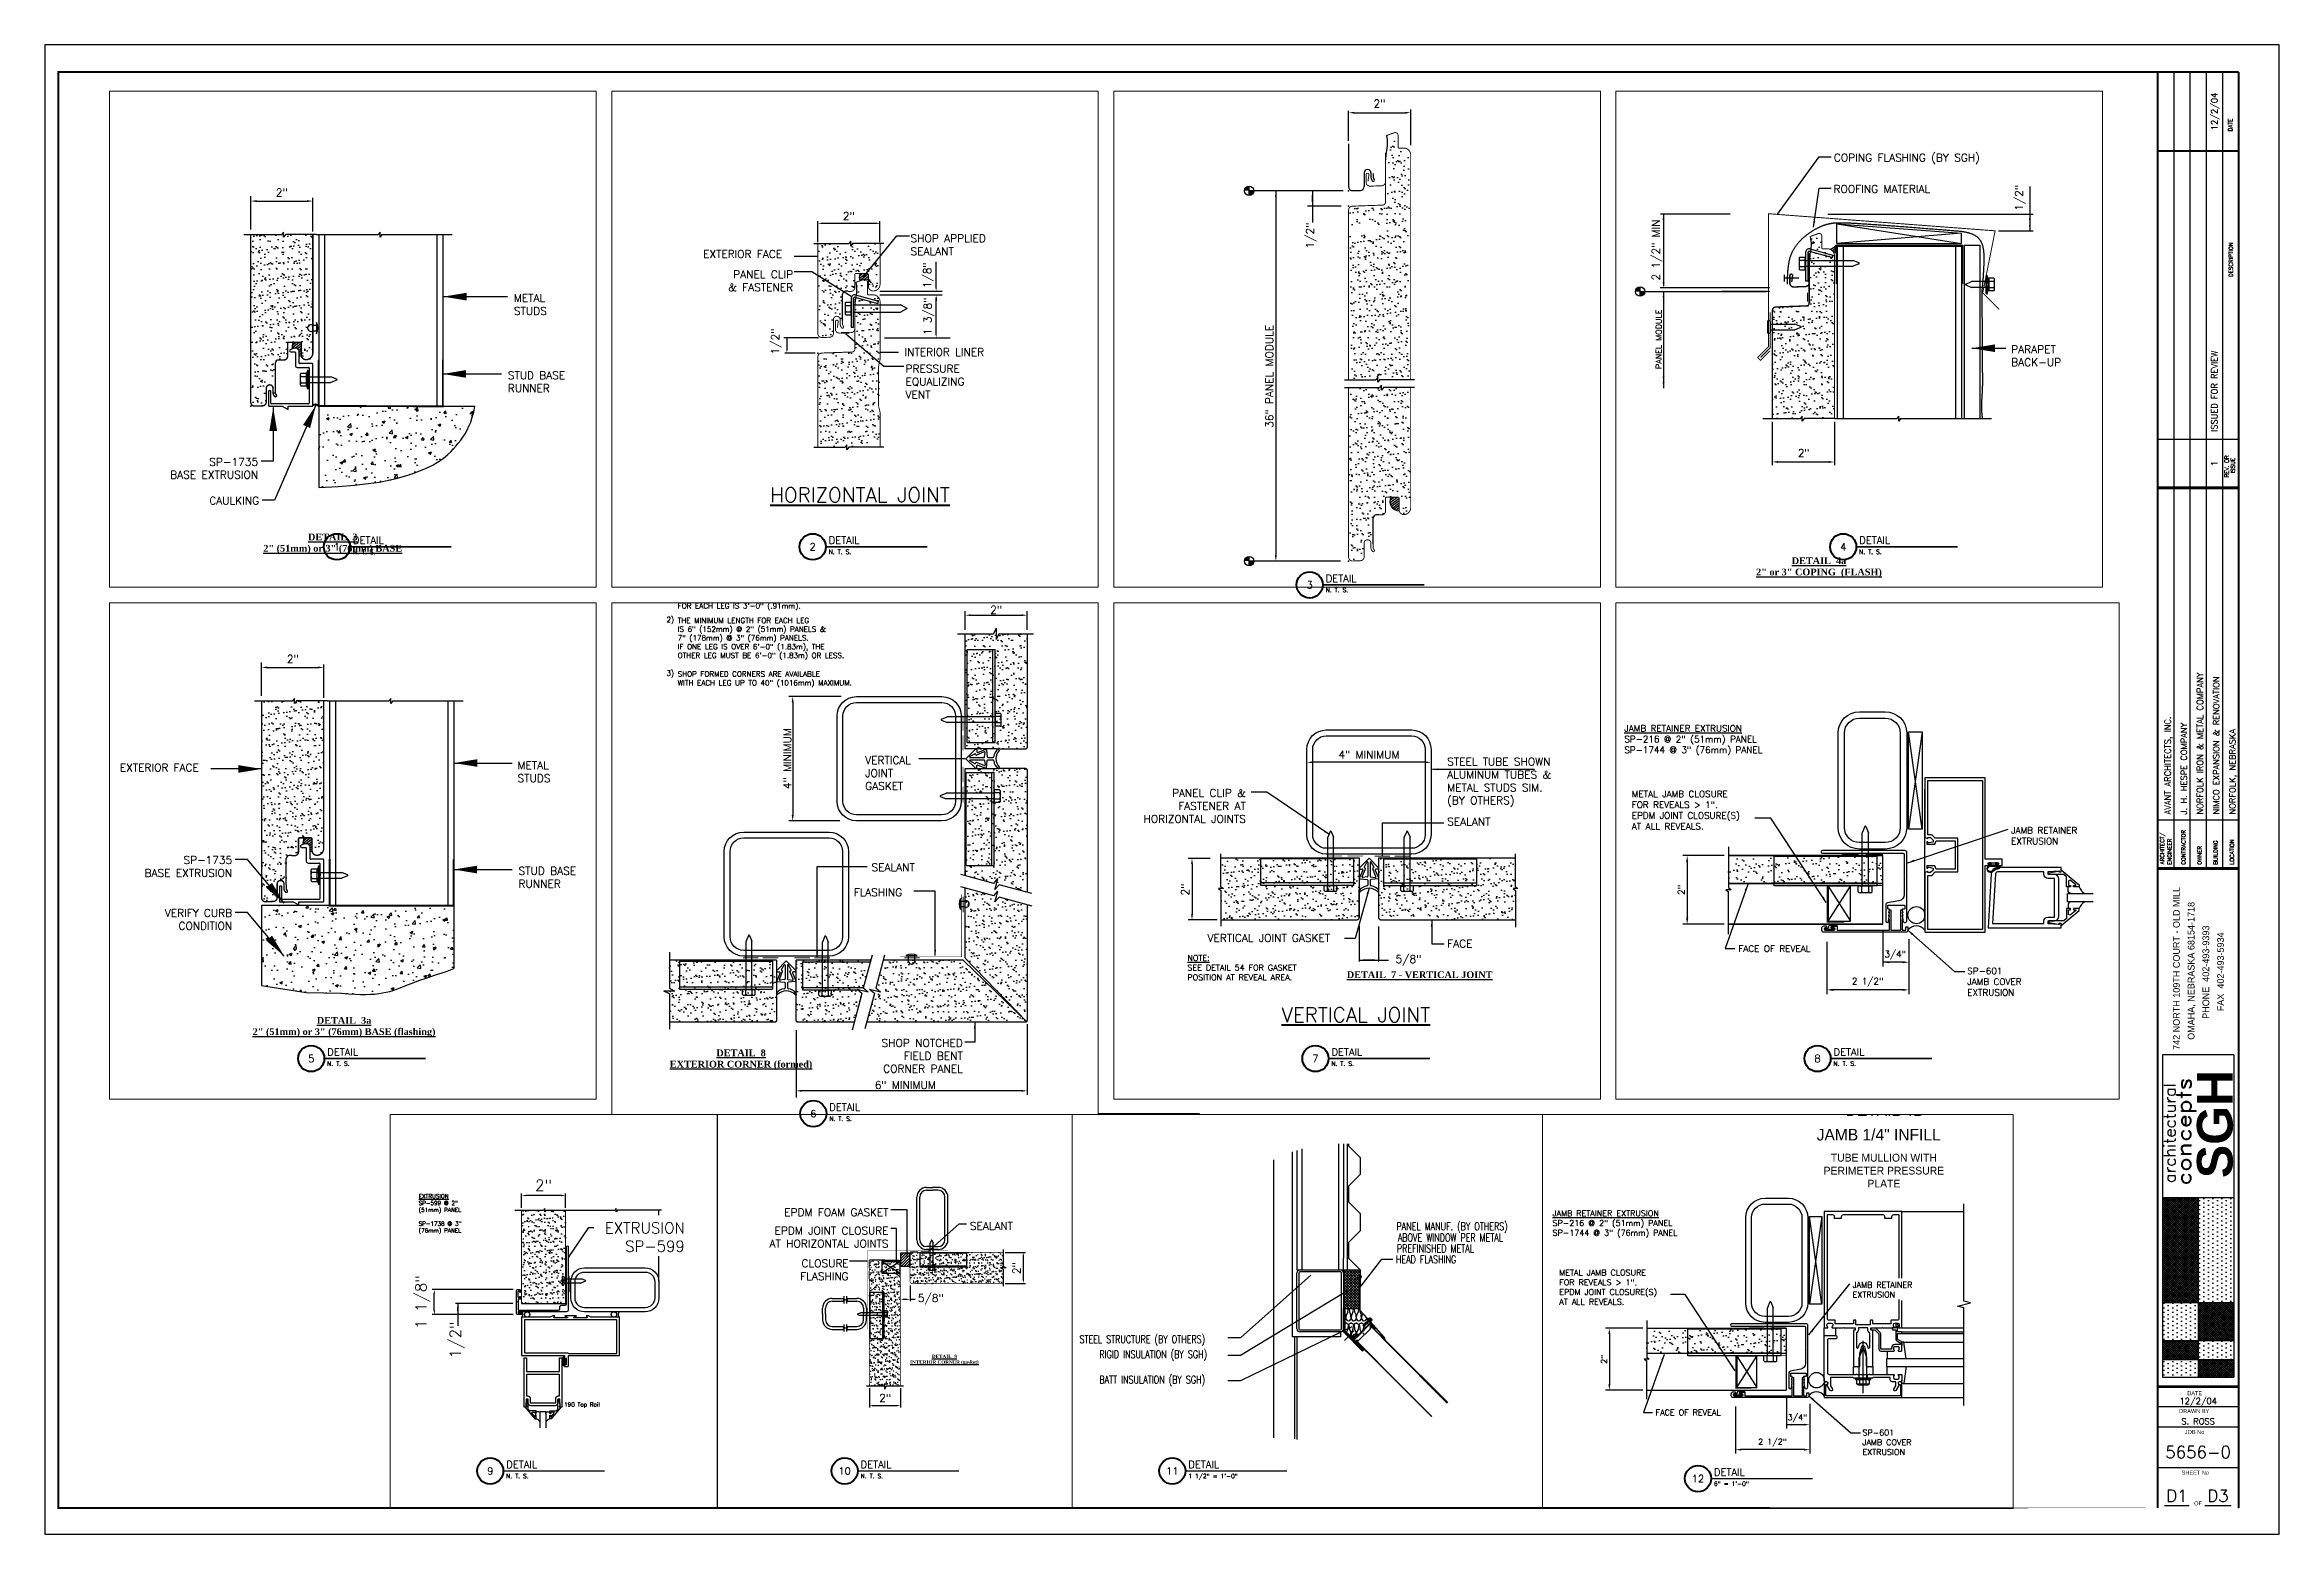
# Paper-space layout 'D1' of a CAD drawing. Header units: inches. Extents: x -0.2 to 35.8, y -0.4 to 23.6.
# The model-space entities are those that its viewports show. They can reach past a viewport. Long polylines and large blocks are cut down to what shows.
import ezdxf
from ezdxf.enums import TextEntityAlignment as Align

# ---------------------------------------------------------------- set-up
doc = ezdxf.new("R2010")
doc.units = ezdxf.units.IN
doc.header["$LTSCALE"] = 48
doc.header["$MEASUREMENT"] = 0
for name, pattern in [('CENTER', [2, 1.25, -0.25, 0.25, -0.25]), ('CENTER2', [1.125, 0.75, -0.125, 0.125, -0.125]), ('DASHED', [0.75, 0.5, -0.25]), ('HIDDEN2', [0.1875, 0.125, -0.0625]), ('HIDDEN3', [0.1125, 0.0625, -0.05]), ('HIDDEN4', [0.0937, 0.0625, -0.0312])]:
    doc.linetypes.add(name, pattern=pattern)
for name, color, linetype in [('ACCESSORY', 1, 'Continuous'), ('DETAILS', 1, 'Continuous'), ('DIM', 4, 'Continuous'), ('EXTR', 6, 'Continuous'), ('FAST', 1, 'Continuous'), ('GUIDE', 213, 'Continuous'), ('HEAVY', 5, 'Continuous')]:
    doc.layers.add(name, color=color, linetype=linetype)
doc.layers.add('G-Anno-Ttlb', color=1, linetype='Continuous', lineweight=50)
doc.styles.add('Arch-Dim', font='romans.shx', dxfattribs={"width": 0.75})
doc.styles.add('ARIAL', font='simplex')
doc.styles.add('NOTATION', font='romans.shx', dxfattribs={"width": 0.75})
doc.styles.add('ROMAND', font='romand')
doc.styles.add('RomanS', font='romans.shx')
doc.styles.add('SIMPLEX', font='SIMPLEX.SHX')
doc.styles.add('STYLE1', font='romans.shx')
doc.styles.add('Stylus Regular', font='stylu.ttf')
doc.styles.add('TITLE', font='sasb____.pfb', dxfattribs={"height": 2})
doc.dimstyles.new('Aec-Arch-I-96', dxfattribs={"dimscale": 96, "dimtxt": 0.09375, "dimasz": 0.0625, "dimexe": 0.0625, "dimexo": 0.0625, "dimgap": 0.03125, "dimtad": 1, "dimdec": 4, "dimzin": 3, "dimdsep": 46, "dimlunit": 4, "dimtxsty": 'Arch-Dim', "dimblk": 'ARCHTICK', "dimcen": 0.09375, "dimazin": 2, "dimtfac": 0.75, "dimtdec": 4, "dimtix": 1, "dimtmove": 2, "dimatfit": 2, "dimfxl": 0, "dimtolj": 1, "dimtzin": 0, "dimarcsym": 0})
doc.dimstyles.new('CENTRIA', dxfattribs={"dimscale": 4, "dimtxt": 0.09375, "dimasz": 0.0938, "dimexe": 0.18, "dimexo": 0.0625, "dimgap": 0.0625, "dimtad": 3, "dimdec": 4, "dimzin": 1, "dimdsep": 46, "dimlunit": 4, "dimtxsty": 'SIMPLEX', "dimcen": 0.09, "dimclrt": 2, "dimadec": 0, "dimazin": 0, "dimtfac": 1, "dimtdec": 4, "dimtmove": 0, "dimatfit": 3, "dimfxl": 0, "dimtolj": 1, "dimtzin": 0, "dimarcsym": 0})
doc.dimstyles.get("Standard").update_dxf_attribs({"dimtxt": 0.18, "dimasz": 0.18, "dimexe": 0.18, "dimexo": 0.0625, "dimgap": 0.09, "dimtad": 0, "dimtih": 1, "dimtoh": 1, "dimdec": 4, "dimzin": 0, "dimdsep": 46, "dimtxsty": 'Standard', "dimcen": 0.09, "dimadec": 0, "dimazin": 0, "dimtfac": 1, "dimtdec": 4, "dimtofl": 0, "dimtmove": 0, "dimatfit": 3, "dimfxl": 0, "dimtolj": 1, "dimtzin": 0, "dimarcsym": 0})
pattern_1 = [(37.5, (82.7649, 4044.17383), (-0.0118428, 0.3622429), [0, -0.28576, 0, -0.3196, 0, -0.3055]), (7.5, (82.7649, 4044.17383), (0.332718, 0.5305635), [0, -0.15416, 0, -0.25756, 0, -0.0987]), (327.5, (82.53366, 4044.17383), (0.5854587, 0.001064), [0, -0.094, 0, -0.3384, 0, -0.4418]), (317.5, (82.53366, 4044.17383), (0.565152, 0.165003), [0, -0.047, 0, -0.22184, 0, -0.2538])]
pattern_2 = [(37.5, (112.79364, 4039.03046), (-0.0118428, 0.3622429), [0, -0.28576, 0, -0.3196, 0, -0.3055]), (7.5, (112.79364, 4039.03046), (0.332718, 0.5305635), [0, -0.15416, 0, -0.25756, 0, -0.0987]), (327.5, (112.5624, 4039.03046), (0.5854587, 0.001064), [0, -0.094, 0, -0.3384, 0, -0.4418]), (317.5, (112.5624, 4039.03046), (0.565152, 0.165003), [0, -0.047, 0, -0.22184, 0, -0.2538])]
pattern_3 = [(37.5, (158.02, 4035.56595), (-0.0118113, 0.3612795), [0, -0.285, 0, -0.31875, 0, -0.3046875]), (7.5, (158.02, 4035.56595), (0.331833, 0.5291524), [0, -0.15375, 0, -0.256875, 0, -0.0984375]), (327.5, (157.7894, 4035.56595), (0.5839016, 0.001061), [0, -0.09375, 0, -0.3375, 0, -0.440625]), (317.5, (157.7894, 4035.56595), (0.563649, 0.164564), [0, -0.046875, 0, -0.22125, 0, -0.253125])]

psp = doc.layouts.new('D1')

# ---------------------------------------------------------------- texts
at = {"layer": 'G-Anno-Ttlb', "linetype": 'ByBlock', "style": 'Arch-Dim'}
for s, p in [('%%uHORIZONTAL JOINT', (11.518, 16.206)), ('%%uVERTICAL JOINT', (19.759, 7.83))]:
    psp.add_text(s, height=0.23438, dxfattribs=at).set_placement(p)

msp = doc.modelspace()

# ---------------------------------------------------------------- texts
at = {"style": 'NOTATION', "width": 0.75}
for s, p in [('PANEL MANUF. (BY OTHERS)', (537.35649, 4121.92928)), ('ABOVE WINDOW PER METAL', (537.53073, 4120.47864)), ('PREFINISHED METAL', (537.40693, 4119.06615)), ('HEAD FLASHING', (537.28313, 4117.65364)), ('STEEL STRUCTURE (BY OTHERS)', (496.49657, 4107.37225)), ('RIGID INSULATION (BY SGH)', (499.06003, 4105.43769)), ('BATT INSULATION (BY SGH)', (499.06003, 4102.15934))]:
    msp.add_text(s, height=1, dxfattribs=at).set_placement(p)
at = {"style": 'SIMPLEX'}
for s, p in [('EXTERIOR FACE', (85.3074, 4066.70124)), ('EXTERIOR FACE', (33.1376, 4065.86794)), ('SEALANT', (133.84798, 4065.75401)), ('INTERIOR LINER', (39.625, 4062.70752)), ('FACE', (133.84798, 4061.82709))]:
    msp.add_text(s, height=0.25, dxfattribs=at).set_placement(p)
for s, insert, char_height, attachment_point in [('2"', (816.48588, 4113.26802), 0.5, 5), ('EXTRUSION\\PSP-599', (822.91507, 4111.57289), 0.5, 3), ('METAL JAMB CLOSURE \\PFOR REVEALS > 1".\\PEPDM JOINT CLOSURE(S)\\PAT ALL REVEALS.', (793.40085, 4107.71563), 0.188, 1), ('JAMB RETAINER\\PEXTRUSION', (804.44806, 4106.65559), 0.188, 1), ('METAL JAMB CLOSURE \\PFOR REVEALS > 1".\\PEPDM JOINT CLOSURE(S)\\PAT ALL REVEALS.', (828.19377, 4105.9503), 0.188, 1), ('JAMB RETAINER\\PEXTRUSION', (837.6446, 4105.55507), 0.188, 1), ('FACE OF REVEAL', (796.50507, 4103.21087), 0.188, 1), ('3/4"', (801.07276, 4102.92812), 0.188, 5), ('2 1/2"', (800.26991, 4102.14115), 0.188, 5), ('SP-601\\PJAMB COVER\\PEXTRUSION', (803.16963, 4102.5613), 0.188, 1), ('FACE OF REVEAL', (831.298, 4101.44554), 0.188, 1), ('3/4"', (835.86569, 4101.16279), 0.188, 5), ('SP-601\\PJAMB COVER\\PEXTRUSION', (837.96255, 4100.79598), 0.188, 1), ('2 1/2"', (835.06283, 4100.37582), 0.188, 5), ('2"', (117.05356, 4074.83868), 0.25, 5), ('\\A1;2"', (51.14176, 4070.84346), 0.25, 5), ('COPING FLASHING (BY SGH)', (69.10629, 4070.65623), 0.25, 1), ('2"', (90.87826, 4070.32871), 0.25, 5), ('ROOFING MATERIAL', (69.0955, 4069.64504), 0.25, 1), ('VERTICAL\\PJOINT\\PGASKET', (112.8298, 4070.11895), 0.25, 1), ('2"', (18.01534, 4068.15606), 0.25, 5), ('EPDM FOAM GASKET', (186.01725, 4068.49436), 0.5, 3), ('4" MINIMUM', (131.32663, 4068.04237), 0.25, 5), ('STEEL TUBE SHOWN\\PALUMINUM TUBES &\\PMETAL STUDS SIM.\\P(BY OTHERS)', (133.84459, 4067.93882), 0.25, 1), ('SEALANT', (191.24444, 4067.6052), 0.5, 1), ('2"', (37.83749, 4067.22034), 0.25, 5), ('METAL\\PSTUDS', (98.1252, 4067.02555), 0.25, 1), ('PANEL CLIP & \\PFASTENER AT\\PHORIZONTAL JOINTS', (127.35999, 4066.92897), 0.25, 3), ('EPDM JOINT CLOSURE \\PAT HORIZONTAL JOINTS', (186.01725, 4067.30232), 0.5, 3), ('SHOP APPLIED\\PSEALANT', (39.82609, 4066.62186), 0.25, 1), ('SEALANT', (113.03841, 4066.66506), 0.25, 1), ('FLASHING', (112.46282, 4065.8598), 0.25, 1), ('PANEL CLIP\\P& FASTENER', (36.03528, 4065.4626), 0.25, 3), ('CLOSURE\\PFLASHING', (183.44099, 4065.20324), 0.5, 3), ('METAL\\PSTUDS', (25.49033, 4064.88176), 0.25, 1), ('PARAPET\\PBACK-UP', (74.82228, 4064.48007), 0.25, 1), ('SP-1735\\PBASE EXTRUSION', (88.93134, 4063.9691), 0.25, 3), ('STUD BASE\\PRUNNER', (98.15703, 4063.62185), 0.25, 1), ('5/8"', (188.7374, 4062.63386), 0.5, 5), ('STUD BASE\\PRUNNER', (25.2941, 4062.39135), 0.25, 1), ('PRESSURE\\PEQUALIZING\\PVENT', (39.66376, 4062.42448), 0.25, 1), ('VERIFY CURB\\PCONDITION', (88.93134, 4062.26631), 0.25, 3), ('VERTICAL JOINT GASKET', (128.10227, 4062.13458), 0.25, 5), ('2"', (68.1345, 4061.01388), 0.25, 5), ('5/8"', (132.59851, 4061.40914), 0.25, 5), ('SHOP NOTCHED\\PFIELD BENT\\PCORNER PANEL', (115.97547, 4061.00782), 0.25, 3), ('SP-1735\\PBASE EXTRUSION', (17.25039, 4059.60015), 0.25, 3), ('6" MINIMUM', (114.12499, 4059.5253), 0.25, 5), ('CAULKING', (17.28732, 4058.34992), 0.25, 3), ('2"', (185.79639, 4056.27108), 0.5, 5)]:
    msp.add_mtext(s, dxfattribs=dict(at, insert=insert, char_height=char_height, attachment_point=attachment_point))
at = {"rotation": 90, "style": 'SIMPLEX'}
for s, insert, char_height, attachment_point in [('1 1/8"', (810.98932, 4107.95133), 0.5, 5), ('1/2"', (812.54594, 4106.23068), 0.5, 5), ('2"', (794.83928, 4104.82953), 0.188, 5), ('2"', (829.6322, 4103.06421), 0.188, 5), ('4" MINIMUM', (110.32568, 4070.04258), 0.25, 5), ('1/2"', (74.949, 4068.81717), 0.25, 1), ('2 1/2" MIN', (63.41303, 4067.55406), 0.25, 5), ('1/2"', (48.93644, 4066.58919), 0.25, 5), ('1/8"', (40.40077, 4065.30808), 0.25, 5), ('PANEL MODULE', (63.46419, 4064.6759), 0.188, 5), ('1 3/8"', (40.41431, 4063.98654), 0.25, 5), ('2"', (194.25735, 4064.64393), 0.5, 5), ('36" PANEL MODULE', (47.588, 4062.05029), 0.25, 5), ('2"', (125.40405, 4063.69425), 0.25, 5), ('1/2"', (35.50177, 4063.17467), 0.25, 5)]:
    msp.add_mtext(s, dxfattribs=dict(at, insert=insert, char_height=char_height, attachment_point=attachment_point))
at = {"layer": 'Defpoints', "linetype": 'Continuous'}
for s, p in [('DETAIL 4B', (838.6722, 4110.90385)), ('JAMB 1/4" INFILL', (838.48428, 4110.11447))]:
    msp.add_text(s, height=0.375, dxfattribs=at).set_placement(p, align=Align.CENTER)
at = {"layer": 'Defpoints', "style": 'STYLE1'}
msp.add_text('190 Top Rail', height=0.187, dxfattribs=at).set_placement((817.42198, 4103.1943))
at = {"layer": 'Defpoints', "style": 'SIMPLEX'}
for s, insert, char_height, attachment_point in [('{\\LEXTRUSION\\P}SP-599 @ 2"\\P(51mm) PANEL\\P\\PSP-1738 @ 3"\\P(76mm) PANEL', (810.80009, 4112.86257), 0.1875, 1), ('{\\LJAMB RETAINER EXTRUSION\\P}SP-216 @ 2" (51mm) PANEL\\PSP-1744 @ 3" (76mm) PANEL', (793.18381, 4109.62672), 0.188, 1), ('{\\LJAMB RETAINER EXTRUSION\\P}SP-216 @ 2" (51mm) PANEL\\PSP-1744 @ 3" (76mm) PANEL', (827.97673, 4107.86139), 0.188, 1), ('1)', (106.43004, 4075.35993), 0.1692, 1), ('THE MAXIMUM UNSUPPORTED LENGTH\\PFOR EACH LEG IS 3\'-0" (.91mm).', (106.79207, 4075.33163), 0.1692, 1), ('2)', (106.43004, 4074.61067), 0.1692, 1), ('THE MINIMUM LENGTH FOR EACH LEG\\PIS 6" (152mm) @ 2" (51mm) PANELS &\\P7" (178mm) @ 3" (76mm) PANELS. \\PIF ONE LEG IS OVER 6\'-0" (1.83m), THE\\POTHER LEG MUST BE 6\'-0" (1.83m) OR LESS.', (106.79207, 4074.58236), 0.1692, 1), ('3)', (106.43004, 4072.88293), 0.1692, 1), ('SHOP FORMED CORNERS ARE AVAILABLE\\PWITH EACH LEG UP TO 40" (1016mm) MAXIMUM.', (106.79207, 4072.85462), 0.1692, 1), ('{\\LNOTE:\\P}SEE DETAIL 54 FOR GASKET\\PPOSITION AT REVEAL AREA.', (125.47593, 4061.58358), 0.188, 1), ('\\fTimes New Roman|b1|i0|c0|p18;\\LDETAIL  7 - VERTICAL JOINT', (132.9593, 4060.94816), 0.218, 5), ('\\fTimes New Roman|b1|i0|c0|p18;\\LDETAIL  8\\PEXTERIOR CORNER (formed)', (108.83316, 4060.34574), 0.218, 5), ('\\fTimes New Roman|b1|i0|c0|p18;\\LDETAIL  3a\\P2" (51mm) or 3" (76mm) BASE (flashing)', (92.5333, 4058.46166), 0.218, 5), ('\\fTimes New Roman|b1|i0|c0|p18;\\LDETAIL  9\\PINTERIOR CORNER (gasket)', (189.61054, 4058.73661), 0.218, 5), ('\\fTimes New Roman|b1|i0|c0|p18;\\LDETAIL  3\\P2" (51mm) or 3" (76mm) BASE', (19.65544, 4056.83773), 0.218, 5), ('\\fTimes New Roman|b1|i0|c0|p18;\\LDETAIL  4a\\P2" or 3" COPING  (FLASH)', (68.62754, 4057.32377), 0.218, 5)]:
    msp.add_mtext(s, dxfattribs=dict(at, insert=insert, char_height=char_height, attachment_point=attachment_point))
at = {"layer": 'Defpoints', "insert": (838.65182, 4109.68469), "char_height": 0.25, "width": 5.15625, "attachment_point": 2}
msp.add_mtext('TUBE MULLION WITH\\PPERIMETER PRESSURE\\PPLATE', dxfattribs=at)

# ---------------------------------------------------------------- blocks, each defined once
blk = doc.blocks.new('TITLE BLOCK')
h = blk.add_hatch()
h.set_pattern_fill('ANSI37', color=256, scale=0.191895, angle=90, style=0)
h.set_pattern_definition([(135, (35.769114, 1.823315), (-0.01696127, -0.01696127), []), (225, (35.769114, 1.823315), (0.01696127, -0.01696127), [])])
h.paths.add_polyline_path([(34.523, 2.394), (34.523, 2.111), (35.096, 2.111), (35.096, 2.394)])
h.paths.add_polyline_path([(33.95, 2.697), (33.95, 2.394), (34.523, 2.394), (34.523, 2.697)])
h.paths.add_polyline_path([(35.096, 2.697), (35.096, 3.314), (34.523, 3.314), (34.523, 2.697)])
h.paths.add_polyline_path([(34.523, 5.002), (33.95, 5.002), (33.95, 3.314), (34.523, 3.314)])
h = blk.add_hatch()
h.set_pattern_fill('DOTS', color=256, scale=1.151369, angle=90, style=0)
h.set_pattern_definition([(90, (35.769114, 1.823315), (-0.0719606, 0.0359803), [0, -0.0719606])])
h.paths.add_polyline_path([(33.95, 2.394), (33.95, 2.111), (34.523, 2.111), (34.523, 2.394)])
h.paths.add_polyline_path([(34.523, 2.394), (35.096, 2.394), (35.096, 2.697), (34.523, 2.697)])
h.paths.add_polyline_path([(34.523, 3.314), (33.95, 3.314), (33.95, 2.697), (34.523, 2.697)])
h.paths.add_polyline_path([(35.096, 5.002), (34.523, 5.002), (34.523, 3.314), (35.096, 3.314)])
at = {"ltscale": 4}
for p, q in [((34.132, 23.138), (34.132, 10.304)), ((34.392, 23.138), (34.392, 10.304)), ((34.653, 23.138), (34.653, 10.304)), ((34.914, 23.138), (34.914, 10.304)), ((35.175, 0), (35.175, 23.138)), ((33.983, 0.042), (34.38, 0.042)), ((33.983, 0.042), (34.38, 0.042)), ((34.629, 0.042), (35.057, 0.042)), ((34.629, 0.042), (35.057, 0.042))]:
    blk.add_line(p, q, dxfattribs=at)
for p, q in [((33.95, 7.3), (33.95, 2.111)), ((35.096, 7.3), (33.95, 7.3)), ((35.096, 7.3), (35.096, 2.111)), ((33.95, 5.002), (35.096, 5.002)), ((34.523, 5.002), (34.523, 2.111)), ((33.95, 3.314), (35.096, 3.314)), ((33.95, 2.697), (35.096, 2.697)), ((33.95, 2.394), (35.096, 2.394)), ((33.95, 2.111), (35.096, 2.111))]:
    blk.add_line(p, q)
blk.add_lwpolyline([(-0.169, -0.423), (35.831, -0.423), (35.831, 23.577), (-0.169, 23.577)], close=True)
at = {"const_width": 0.0312}
blk.add_lwpolyline([(35.175, 0), (0.05, 0), (0.05, 23.138), (35.175, 23.138), (0.05, 23.138), (0.05, 0)], close=True, dxfattribs=at)
at = {"ltscale": 4, "const_width": 0.0312}
for points in [[(33.871, 23.138), (33.871, 0)], [(33.871, 21.864), (35.175, 21.864)]]:
    blk.add_lwpolyline(points, dxfattribs=at)
at = {"const_width": 0.0312}
blk.add_lwpolyline([(35.175, 23.138), (35.175, 0)], dxfattribs=at)
at = {"ltscale": 4, "flags": 128}
for points, const_width in [([(33.871, 17.219), (35.175, 17.219)], 0.0217), ([(33.871, 16.437), (35.175, 16.437)], 0.0435), ([(33.871, 11.087), (35.175, 11.087)], 0.0217), ([(33.871, 11.087), (35.175, 11.087)], 0.0217), ([(33.871, 10.304), (35.175, 10.304)], 0.0435), ([(33.871, 10.304), (35.175, 10.304)], 0.0435), ([(33.871, 1.957), (35.175, 1.957)], 0.0435), ([(33.871, 1.957), (35.175, 1.957)], 0.0435), ([(33.875, 1.633), (35.175, 1.633)], 0.0217), ([(33.875, 1.633), (35.175, 1.633)], 0.0217), ([(33.871, 1.304), (35.175, 1.304)], 0.0217), ([(33.871, 1.304), (35.175, 1.304)], 0.0217), ([(33.871, 0.652), (35.175, 0.652)], 0.0217), ([(33.871, 0.652), (35.175, 0.652)], 0.0217)]:
    blk.add_lwpolyline(points, dxfattribs=dict(at, const_width=const_width))
at = {"ltscale": 4}
for s, height, style, p in [('DATE', 0.0652, 'ARIAL', (35.075, 22.181)), ('DATE', 0.0652, 'ARIAL', (35.075, 22.179)), ('DESCRIPTION', 0.06522, 'ARIAL', (35.083, 19.834)), ('REV. OR', 0.0652, 'ARIAL', (35.016, 16.604)), ('ISSUE', 0.0652, 'ARIAL', (35.116, 16.672)), ('CONTRACTOR', 0.0652, 'ARIAL', (34.32, 10.365)), ('CONTRACTOR', 0.0652, 'ARIAL', (34.32, 10.365)), ('OWNER', 0.0652, 'ARIAL', (34.579, 10.365)), ('OWNER', 0.0652, 'ARIAL', (34.579, 10.365)), ('BUILDING', 0.0652, 'ARIAL', (34.837, 10.365)), ('BUILDING', 0.0652, 'ARIAL', (34.837, 10.365)), ('LOCATION', 0.0652, 'ARIAL', (35.101, 10.365)), ('LOCATION', 0.0652, 'ARIAL', (35.101, 10.365)), ('742 NORTH 109TH COURT - OLD MILL', 0.1087, 'Stylus Regular', (34.228, 7.382)), ('OMAHA, NEBRASKA 68154-1718', 0.1087, 'Stylus Regular', (34.465, 7.544)), ('PHONE  402-493-9393', 0.1087, 'Stylus Regular', (34.702, 7.882)), ('FAX  402-493-5934', 0.1087, 'Stylus Regular', (34.939, 8.005))]:
    blk.add_text(s, height=height, rotation=90, dxfattribs=dict(at, style=style)).set_placement(p)
for s, height, style, p in [('architectural', 0.19189, 'ROMAND', (34.161, 5.237)), ('SGH', 0.5757, 'TITLE', (35.08, 5.315))]:
    blk.add_text(s, height=height, rotation=90, dxfattribs=dict(style=style)).set_placement(p)
at = {"style": 'ROMAND', "width": 1.2}
blk.add_text('concepts', height=0.2399, rotation=90, dxfattribs=at).set_placement((34.413, 5.196))
at = {"ltscale": 4}
for s, p in [('DATE', (34.348, 1.818)), ('DATE', (34.348, 1.818)), ('DRAWN BY', (34.218, 1.53)), ('DRAWN BY', (34.218, 1.53)), ('JOB No', (34.308, 1.193)), ('JOB No', (34.308, 1.193)), ('SHEET No', (34.258, 0.538)), ('SHEET No', (34.258, 0.538)), ('OF', (34.46, 0.042)), ('OF', (34.46, 0.042))]:
    blk.add_text(s, height=0.0652, dxfattribs=at).set_placement(p)
at = {"ltscale": 4, "attachment_point": 1, "rotation": 90, "style": 'ARIAL'}
for s, insert, char_height, width in [('{ARCHITECT/}', (33.912, 10.369), 0.06522, 0.85387), ('{ARCHITECT/}', (33.912, 10.369), 0.06522, 0.85387), ('{ENGINEER}\\P', (34.03, 10.363), 0.0652, 0.99025), ('{ENGINEER}\\P', (34.03, 10.363), 0.0652, 0.99025)]:
    blk.add_mtext(s, dxfattribs=dict(at, insert=insert, char_height=char_height, width=width))
at = {"style": 'SIMPLEX'}
for tag, p in [('REVDATE', (34.784, 22.501)), ('REV#1', (34.784, 16.828))]:
    blk.add_attdef(tag, text='', height=0.0978, rotation=90, dxfattribs=at).set_placement(p, align=Align.MIDDLE_CENTER)
blk.add_attdef('DESCRIPTION', text='', height=0.0978, rotation=90, dxfattribs=at).set_placement((34.784, 17.339), align=Align.MIDDLE_LEFT)
for tag, p in [('CONTRACTOR', (34.343, 11.173)), ('ARCHITECT', (34.082, 11.173)), ('OWNER', (34.603, 11.173)), ('BUILDING', (34.864, 11.173)), ('LOCATION', (35.125, 11.173))]:
    blk.add_attdef(tag, p, '', height=0.0978, rotation=90, dxfattribs=at)
for tag, height, p in [('DRAWNBY', 0.0978, (34.523, 1.347)), ('DATE', 0.0978, (34.525, 1.676)), ('JOB#', 0.196, (34.523, 0.803)), ('SHEET#', 0.196, (34.181, 0.1)), ('SHEET#', 0.196, (34.843, 0.1))]:
    blk.add_attdef(tag, text='', height=height, dxfattribs=at).set_placement(p, align=Align.CENTER)
blk = doc.blocks.new('Anno_Title_A1')
at = {"color": 0, "linetype": 'ByBlock', "lineweight": -2}
blk.add_circle((0, 0), 2.25, dxfattribs=at)
blk.add_circle((0, 0), 2.25, dxfattribs=at)
at = {"color": 0, "linetype": 'ByBlock', "lineweight": -2, "style": 'RomanS'}
blk.add_attdef('NUMBER', text='', height=1.25, dxfattribs=at).set_placement((0, 0), align=Align.MIDDLE)
blk = doc.blocks.new('Anno_Title_T1')
at = {"color": 0, "linetype": 'ByBlock', "lineweight": -2, "style": 'RomanS'}
blk.add_attdef('TITLE', (2.75, 0.5), '', height=1.25, dxfattribs=at)
blk.add_attdef('SCALE', text='', height=0.75, dxfattribs=at).set_placement((2.75, -0.5), align=Align.TOP_LEFT)
blk = doc.blocks.new('LOWPROF')
at = {"layer": 'FAST', "color": 4, "linetype": 'Continuous'}
for p, q in [((-0.078, 0.173), (-0.078, -0.174)), ((-0.047, 0.204), (-0.031, 0.204)), ((0, 0.173), (0, -0.174)), ((0, 0.092), (0.802, 0.092)), ((0.99, 0.015), (0.802, 0.092)), ((-0.047, -0.205), (-0.031, -0.205)), ((0, -0.093), (0.802, -0.093)), ((0.99, -0.015), (0.802, -0.093))]:
    blk.add_line(p, q, dxfattribs=at)
for centre, radius, start, end in [((-0.047, 0.173), 0.031, 90, 180), ((-0.031, 0.173), 0.031, 0, 90), ((0.984, 0), 0.016, 292.5, 67.5), ((-0.047, -0.174), 0.031, 180, 270), ((-0.031, -0.174), 0.031, 270, 0)]:
    blk.add_arc(centre, radius, start, end, dxfattribs=at)
blk = doc.blocks.new('FAST')
at = {"layer": 'FAST', "color": 4, "linetype": 'Continuous'}
for p, q in [((-0.015, 1.74), (-0.092, 1.552)), ((-0.092, 0), (-0.092, 1.552)), ((0.015, 1.74), (0.093, 1.552)), ((0.093, 0), (0.093, 1.552)), ((-0.204, 0), (0.204, 0)), ((-0.204, -0.162), (-0.204, 0)), ((-0.102, -0.162), (-0.102, 0)), ((0.102, -0.162), (0.102, 0)), ((0.204, -0.162), (0.204, 0)), ((-0.153, -0.19), (0.153, -0.19))]:
    blk.add_line(p, q, dxfattribs=at)
for centre, radius, start, end in [((0, 1.734), 0.016, 22.5, 157.5), ((-0.153, -0.13), 0.0604, 212.1802, 327.8198), ((0, 0.009), 0.199, 239.12741, 300.87259), ((0.153, -0.13), 0.0604, 212.1802, 327.8198)]:
    blk.add_arc(centre, radius, start, end, dxfattribs=at)
blk = doc.blocks.new('RIVET')
at = {"layer": 'FAST', "color": 4}
for p, q in [((-0.175, 0.005), (0.184, 0.005)), ((-0.089, -0.121), (-0.089, 0.005)), ((0.099, 0.005), (0.099, -0.121))]:
    blk.add_line(p, q, dxfattribs=at)
for centre, radius, start, end in [((0.005, -0.355), 0.403, 63.52395, 116.47605), ((0.005, -0.171), 0.106, 151.95651, 28.04349)]:
    blk.add_arc(centre, radius, start, end, dxfattribs=at)
blk = doc.blocks.new('DJ_1_FIT')
at = {"layer": 'ACCESSORY', "color": 4}
for p, q in [((-0.202, -0.386), (-0.309, -0.64)), ((0, 0), (-0.303, -0.316)), ((-0.292, -0.352), (-0.219, -0.358)), ((-0.22, -0.593), (-0.117, -0.348)), ((-0.059, -0.606), (-0.2, -0.622)), ((-0.15, -0.279), (-0.072, -0.127)), ((-0.127, -0.32), (-0.145, -0.313)), ((-0.04, -0.143), (-0.04, -0.27)), ((-0.04, -0.27), (-0.04, -0.395)), ((-0.04, -0.395), (-0.04, -0.587)), ((0, 0), (0.303, -0.316)), ((0, 0), (0, 0)), ((0.04, -0.143), (0.04, -0.27)), ((0.04, -0.27), (0.04, -0.395)), ((0.04, -0.395), (0.04, -0.587)), ((0.059, -0.606), (0.2, -0.622)), ((0.15, -0.279), (0.072, -0.127)), ((0.22, -0.593), (0.117, -0.348)), ((0.127, -0.32), (0.145, -0.313)), ((0.202, -0.386), (0.309, -0.64)), ((0.292, -0.352), (0.219, -0.358)), ((-0.292, -0.669), (-0.059, -0.691)), ((-0.04, -0.711), (-0.04, -0.867)), ((0.04, -0.711), (0.04, -0.867)), ((0.292, -0.669), (0.059, -0.691))]:
    blk.add_line(p, q, dxfattribs=at)
for centre, radius, start, end in [((-0.291, -0.332), 0.02, 126.23191, 268), ((-0.291, -0.649), 0.02, 153.9035, 268), ((-0.202, -0.602), 0.02, 153.9035, 274), ((-0.22, -0.378), 0.02, 333.9035, 86), ((-0.138, -0.295), 0.02, 126.23191, 248.74305), ((-0.135, -0.339), 0.02, 333.9035, 68.74305), ((-0.06, -0.143), 0.02, 0, 126.23191), ((-0.06, -0.587), 0.02, 274, 0), ((0.06, -0.143), 0.02, 53.76809, 180), ((0.06, -0.587), 0.02, 180, 266), ((0.135, -0.339), 0.02, 111.25695, 206.0965), ((0.138, -0.295), 0.02, 291.25695, 53.76809), ((0.22, -0.378), 0.02, 94, 206.0965), ((0.202, -0.602), 0.02, 266, 26.0965), ((0.291, -0.332), 0.02, 272, 53.76809), ((0.291, -0.649), 0.02, 272, 26.0965), ((-0.291, -1.055), 0.0284, 143.73724, 315.64568), ((-0.034, -1.243), 0.346, 95.57864, 143.73724), ((0.001, -1.37), 0.401, 90.19785, 132.64874), ((-0.071, -0.867), 0.031, 275.57864, 0), ((-0.06, -0.711), 0.02, 0, 86), ((-0.001, -1.37), 0.401, 47.35126, 89.80215), ((0.06, -0.711), 0.02, 94, 180), ((0.071, -0.867), 0.031, 180, 264.42136), ((0.034, -1.243), 0.346, 36.26276, 84.42136), ((0.291, -1.055), 0.0284, 224.35432, 36.26276)]:
    blk.add_arc(centre, radius, start, end, dxfattribs=at)
blk = doc.blocks.new('A$C3E042DF3')
at = {"layer": 'DIM'}
blk.add_blockref('DJ_1_FIT', (0.319, 1.083), dxfattribs=at)
blk = doc.blocks.new('PNLFAST')
at = {"layer": 'FAST', "color": 4, "linetype": 'Continuous'}
for p, q in [((-23.964, -16.904), (-23.802, -16.904)), ((-23.802, -16.904), (-23.802, -17.313)), ((-23.992, -16.955), (-23.992, -17.261)), ((-23.964, -17.006), (-23.802, -17.006)), ((-23.964, -17.21), (-23.802, -17.21)), ((-23.964, -17.313), (-23.802, -17.313)), ((-23.802, -17.016), (-22.25, -17.016)), ((-23.802, -17.201), (-22.25, -17.201)), ((-22.062, -17.093), (-22.25, -17.016)), ((-22.062, -17.123), (-22.25, -17.201))]:
    blk.add_line(p, q, dxfattribs=at)
for centre, radius, start, end in [((-23.932, -16.955), 0.0604, 122.1802, 237.8198), ((-23.793, -17.108), 0.199, 149.12741, 210.87259), ((-23.932, -17.261), 0.0604, 122.1802, 237.8198), ((-22.068, -17.108), 0.016, 292.5, 67.5)]:
    blk.add_arc(centre, radius, start, end, dxfattribs=at)
blk = doc.blocks.new('_ArchTick')
at = {"color": 0, "linetype": 'ByBlock', "const_width": 0.15}
blk.add_lwpolyline([(-0.5, -0.5), (0.5, 0.5)], dxfattribs=at)
blk = doc.blocks.new('A$C54883A0E')
at = {"layer": 'FAST', "color": 4}
for p, q in [((0, 0.282), (0.359, 0.282)), ((0.086, 0.156), (0.086, 0.282)), ((0.273, 0.282), (0.273, 0.156))]:
    blk.add_line(p, q, dxfattribs=at)
for centre, radius, start, end in [((0.179, -0.078), 0.403, 63.52395, 116.47605), ((0.179, 0.106), 0.106, 151.95651, 28.04349)]:
    blk.add_arc(centre, radius, start, end, dxfattribs=at)
blk = doc.blocks.new('POPRIVET')
at = {"layer": 'ACCESSORY', "rotation": 2.903277544599894e-05}
blk.add_blockref('A$C54883A0E', (-0.179, -0.282), dxfattribs=at)
blk = doc.blocks.new('34FHSCREW')
at = {"linetype": 'Continuous'}
for p, q in [((-0.1195, -0.148), (-0.2455, 0)), ((-0.2455, 0), (0.2455, 0)), ((0, 0), (0, 0)), ((0.2455, 0), (0.1195, -0.148)), ((-0.124, -0.19856), (-0.089, -0.17836)), ((-0.089, -0.21876), (-0.124, -0.19856)), ((-0.124, -0.30402), (-0.089, -0.2838)), ((-0.089, -0.32422), (-0.124, -0.30402)), ((-0.124, -0.40946), (-0.089, -0.38926)), ((-0.089, -0.42968), (-0.124, -0.40946)), ((-0.124, -0.51492), (-0.089, -0.49472)), ((-0.089, -0.53512), (-0.124, -0.51492)), ((0.1195, -0.148), (-0.1195, -0.148)), ((-0.06982, -0.58144), (-0.0913, -0.59384)), ((-0.0913, -0.59384), (-0.05632, -0.61406)), ((-0.089, -0.148), (-0.089, -0.17836)), ((-0.089, -0.17836), (0.0017, -0.148)), ((-0.089, -0.21876), (0.089, -0.15918)), ((-0.089, -0.21876), (-0.089, -0.2838)), ((-0.089, -0.2838), (0.089, -0.22422)), ((-0.089, -0.32422), (0.089, -0.26464)), ((-0.089, -0.32422), (-0.089, -0.38926)), ((-0.089, -0.38926), (0.089, -0.32968)), ((-0.089, -0.42968), (0.089, -0.37008)), ((-0.089, -0.42966), (-0.089, -0.49472)), ((-0.089, -0.49472), (0.089, -0.43512)), ((-0.089, -0.53512), (0.089, -0.47554)), ((-0.089, -0.53512), (-0.06982, -0.58144)), ((-0.089, -0.53512), (-0.089, -0.53512)), ((-0.06982, -0.58144), (0.089, -0.52828)), ((-0.05632, -0.61406), (0.07072, -0.57924)), ((-0.05632, -0.61406), (0, -0.75)), ((0.07072, -0.57924), (0, -0.75)), ((0.124, -0.54848), (0.07072, -0.57924)), ((0.089, -0.15918), (0.10838, -0.148)), ((0.089, -0.22422), (0.089, -0.15918)), ((0.124, -0.24442), (0.089, -0.22422)), ((0.089, -0.26464), (0.124, -0.24442)), ((0.089, -0.32968), (0.089, -0.26464)), ((0.124, -0.34988), (0.089, -0.32968)), ((0.089, -0.37008), (0.124, -0.34988)), ((0.089, -0.43512), (0.089, -0.37008)), ((0.124, -0.45534), (0.089, -0.43512)), ((0.089, -0.47554), (0.124, -0.45534)), ((0.089, -0.52828), (0.089, -0.47554)), ((0.089, -0.52828), (0.124, -0.54848))]:
    blk.add_line(p, q, dxfattribs=at)
at = {"linetype": 'DASHED'}
for p, q in [((-0.054, -0.131), (-0.054, 0)), ((-0.018, -0.131), (-0.018, 0)), ((0.018, -0.131), (0.018, 0)), ((0.054, -0.131), (0.054, 0)), ((-0.054, -0.131, 1.89411), (0, -0.17098, 1.89411)), ((0.054, -0.131), (-0.054, -0.131)), ((0.054, -0.131, 1.89411), (0, -0.17098, 1.89411))]:
    blk.add_line(p, q, dxfattribs=at)
at = {"layer": 'GUIDE'}
blk.add_point((0, 0), dxfattribs=at)
blk = doc.blocks.new('RIDGEEXT')
at = {"layer": 'DETAILS'}
for p, q in [((-0.278, 1.651), (-1, 1.689)), ((-1, 1.689), (-1, 1.599)), ((-1, 1.599), (-0.358, 1.566)), ((-0.653, 1.67), (-0.653, 1.67)), ((-0.33, -0.469), (-0.33, 1.536)), ((-0.25, 1.585), (-0.25, 1.622)), ((-0.25, 1.365), (-0.25, -0.53)), ((-0.19, 1.525), (0.58, 1.525)), ((-0.05, 1.425), (-0.19, 1.425)), ((0, 1.475), (-0.05, 1.425)), ((0.05, 1.425), (0, 1.475)), ((0.1, 1.475), (0.05, 1.425)), ((0.055, 1.375), (0.055, 1.43)), ((0.085, 1.46), (0.085, 1.375)), ((0.15, 1.425), (0.1, 1.475)), ((0.115, 1.375), (0.115, 1.46)), ((0.145, 1.43), (0.145, 1.375)), ((0.2, 1.475), (0.15, 1.425)), ((0.175, 1.375), (0.175, 1.45)), ((0.25, 1.425), (0.2, 1.475)), ((0.205, 1.47), (0.205, 1.375)), ((0.235, 1.375), (0.235, 1.44)), ((0.3, 1.475), (0.25, 1.425)), ((0.265, 1.44), (0.265, 1.375)), ((0.295, 1.375), (0.295, 1.47)), ((0.35, 1.425), (0.3, 1.475)), ((0.325, 1.45), (0.325, 1.375)), ((0.4, 1.475), (0.35, 1.425)), ((0.355, 1.375), (0.355, 1.43)), ((0.385, 1.46), (0.385, 1.375)), ((0.45, 1.425), (0.4, 1.475)), ((0.415, 1.375), (0.415, 1.46)), ((0.445, 1.43), (0.445, 1.375)), ((0.5, 1.475), (0.45, 1.425)), ((0.475, 1.375), (0.475, 1.45)), ((0.55, 1.425), (0.5, 1.475)), ((0.505, 1.47), (0.505, 1.375)), ((0.535, 1.375), (0.535, 1.44)), ((0.6, 1.475), (0.55, 1.425)), ((0.565, 1.44), (0.565, 1.375)), ((0.595, 1.375), (0.595, 1.47)), ((0.65, 1.425), (0.6, 1.475)), ((0.625, 1.45), (0.625, 1.375)), ((0.67, 1.425), (0.65, 1.425)), ((0.655, 1.375), (0.655, 1.425)), ((0.67, 1.435), (0.67, 1.425)), ((-0.59, -0.729), (-0.33, -0.469)), ((-0.25, -0.53), (-0.302, -0.582)), ((-0.77, -0.909), (-0.717, -0.856)), ((-0.77, -1.393), (-0.77, -0.909)), ((-0.72, -1.05), (-0.72, -1.423)), ((-0.58, -1.076), (-0.672, -1.023)), ((-0.58, -1.249), (-0.58, -1.076)), ((-0.5, -1.289), (-0.54, -1.289)), ((-0.415, -0.695), (-0.5, -0.78)), ((-0.5, -0.78), (-0.5, -1.289)), ((-0.33, -0.78), (-0.415, -0.695)), ((-0.33, -1.289), (-0.33, -0.78)), ((-0.29, -1.289), (-0.33, -1.289)), ((-0.302, -0.667), (-0.25, -0.719)), ((-0.25, -0.719), (-0.25, -1.249)), ((-0.79, -1.413), (-1.52, -1.413)), ((-1.52, -1.413), (-1.52, -1.463)), ((-1.52, -1.463), (-0.76, -1.463))]:
    blk.add_line(p, q, dxfattribs=at)
at = {"layer": 'DETAILS', "linetype": 'CENTER'}
blk.add_line((-1.103, -0.625), (-1.103, -2.375), dxfattribs=at)
at = {"layer": 'DETAILS'}
for centre, radius, start, end in [((-0.36, 1.536), 0.03, 0, 87.0001), ((-0.28, 1.622), 0.03, 0, 87.0004), ((-0.19, 1.585), 0.06, 180, 270), ((-0.19, 1.365), 0.06, 90, 180), ((0.58, 1.435), 0.09, 0, 90), ((-0.259, -0.624), 0.06, 135.0013, 225), ((-0.688, -1.05), 0.032, 60.001, 180), ((-0.684, -0.761), 0.1, 250.841, 19.158), ((-0.54, -1.249), 0.04, 180, 270), ((-0.29, -1.249), 0.04, 270, 0), ((-0.79, -1.393), 0.02, 270, 359.995), ((-0.76, -1.423), 0.04, 270, 0)]:
    blk.add_arc(centre, radius, start, end, dxfattribs=at)
at = {"layer": 'GUIDE'}
blk.add_point((0, 0), dxfattribs=at)
blk = doc.blocks.new('14FOAM')
at = {"linetype": 'Continuous'}
for p, q in [((-0.25, 0.0058), (-0.2058, 0.05)), ((-0.25, 0.05), (-0.25, 0)), ((0, 0.05), (-0.25, 0.05)), ((-0.25, 0), (0, 0)), ((-0.11742, 0.05), (-0.16742, 0)), ((-0.07902, 0), (-0.02902, 0.05)), ((0, 0), (0, 0.05))]:
    blk.add_line(p, q, dxfattribs=at)
blk = doc.blocks.new('1SHSCREW')
at = {"linetype": 'Continuous'}
for p, q in [((-0.3, 0.031), (-0.312, 0.031)), ((-0.312, 0.031), (-0.312, 0)), ((-0.312, 0), (0.312, 0)), ((0.3, 0.031), (-0.3, 0.031)), ((-0.205, 0.277), (-0.205, 0.193)), ((0.188, 0.15), (-0.188, 0.15)), ((-0.188, 0.15), (-0.188, 0.143)), ((0.153, 0.32), (-0.153, 0.32)), ((-0.153, 0.15), (0.153, 0.15)), ((-0.102, 0.277), (-0.102, 0.193)), ((0.102, 0.277), (0.102, 0.193)), ((0.188, 0.143), (0.188, 0.15)), ((0.204, 0.193), (0.204, 0.277)), ((0.312, 0.031), (0.3, 0.031)), ((0.312, 0), (0.312, 0.031)), ((-0.124, -0.015), (-0.098, 0)), ((-0.089, -0.035), (-0.124, -0.015)), ((-0.124, -0.121), (-0.089, -0.1)), ((-0.089, -0.141), (-0.124, -0.121)), ((-0.124, -0.226), (-0.089, -0.206)), ((-0.089, -0.246), (-0.124, -0.226)), ((-0.124, -0.331), (-0.089, -0.311)), ((-0.089, -0.352), (-0.124, -0.331)), ((-0.124, -0.437), (-0.089, -0.417)), ((-0.089, -0.457), (-0.124, -0.437)), ((-0.124, -0.542), (-0.089, -0.522)), ((-0.089, -0.563), (-0.124, -0.542)), ((-0.124, -0.648), (-0.089, -0.628)), ((-0.089, -0.668), (-0.124, -0.648)), ((-0.089, -0.035), (0.016, 0)), ((-0.089, -0.035), (-0.089, -0.1)), ((-0.089, -0.1), (0.089, -0.041)), ((-0.089, -0.141), (0.089, -0.081)), ((-0.089, -0.141), (-0.089, -0.206)), ((-0.089, -0.206), (0.089, -0.146)), ((-0.089, -0.246), (0.089, -0.187)), ((-0.089, -0.246), (-0.089, -0.311)), ((-0.089, -0.311), (0.089, -0.252)), ((-0.089, -0.352), (0.089, -0.292)), ((-0.089, -0.352), (-0.089, -0.417)), ((-0.089, -0.417), (0.089, -0.357)), ((-0.089, -0.457), (0.089, -0.397)), ((-0.089, -0.457), (-0.089, -0.522)), ((-0.089, -0.522), (0.089, -0.463)), ((-0.089, -0.563), (0.089, -0.503)), ((-0.089, -0.563), (-0.089, -0.628)), ((-0.089, -0.628), (0.089, -0.568)), ((-0.089, -0.668), (0.089, -0.608)), ((0.089, -0.041), (0.089, 0)), ((0.124, -0.061), (0.089, -0.041)), ((0.089, -0.081), (0.124, -0.061)), ((0.089, -0.146), (0.089, -0.081)), ((0.124, -0.166), (0.089, -0.146)), ((0.089, -0.187), (0.124, -0.166)), ((0.089, -0.252), (0.089, -0.187)), ((0.124, -0.272), (0.089, -0.252)), ((0.089, -0.292), (0.124, -0.272)), ((0.089, -0.357), (0.089, -0.292)), ((0.124, -0.377), (0.089, -0.357)), ((0.089, -0.397), (0.124, -0.377)), ((0.089, -0.463), (0.089, -0.397)), ((0.124, -0.483), (0.089, -0.463)), ((0.089, -0.503), (0.124, -0.483)), ((0.089, -0.568), (0.089, -0.503)), ((0.124, -0.588), (0.089, -0.568)), ((0.089, -0.608), (0.124, -0.588)), ((0.089, -0.673), (0.089, -0.608)), ((-0.124, -0.753), (-0.089, -0.733)), ((-0.089, -0.773), (-0.124, -0.753)), ((-0.124, -0.859), (-0.089, -0.838)), ((-0.089, -0.879), (-0.124, -0.859)), ((-0.07, -0.925), (-0.091, -0.938)), ((-0.091, -0.938), (-0.056, -0.958)), ((-0.089, -0.668), (-0.089, -0.733)), ((-0.089, -0.733), (0.089, -0.673)), ((-0.089, -0.773), (0.089, -0.714)), ((-0.089, -0.773), (-0.089, -0.838)), ((-0.089, -0.838), (0.089, -0.779)), ((-0.089, -0.879), (0.089, -0.819)), ((-0.089, -0.879), (-0.089, -0.879)), ((-0.089, -0.879), (-0.07, -0.925)), ((-0.07, -0.925), (0.089, -0.872)), ((-0.056, -0.958), (0.071, -0.923)), ((-0.056, -0.958), (0, -1.094)), ((0.071, -0.923), (0, -1.094)), ((0.124, -0.892), (0.071, -0.923)), ((0.124, -0.694), (0.089, -0.673)), ((0.089, -0.714), (0.124, -0.694)), ((0.089, -0.779), (0.089, -0.714)), ((0.124, -0.799), (0.089, -0.779)), ((0.089, -0.819), (0.124, -0.799)), ((0.089, -0.872), (0.089, -0.819)), ((0.089, -0.872), (0.124, -0.892))]:
    blk.add_line(p, q, dxfattribs=at)
for points in [[(-0.102, 0.277, 0.115619), (-0.106, 0.293, 0.104014), (-0.117, 0.307, 0.090939), (-0.133, 0.317, 0.083452), (-0.153, 0.32, 0.083452), (-0.173, 0.317, 0.090939), (-0.19, 0.307, 0.104014), (-0.201, 0.293, 0.115619), (-0.205, 0.277, 0.115619)], [(-0.102, 0.193, -0.115619), (-0.106, 0.177, -0.104014), (-0.117, 0.163, -0.090939), (-0.133, 0.153, -0.083452), (-0.153, 0.15, -0.083452), (-0.173, 0.153, -0.090939), (-0.19, 0.163, -0.104014), (-0.201, 0.177, -0.115619), (-0.205, 0.193, -0.115619)], [(0.102, 0.277, 0.197891), (0.097, 0.291, 0.09878), (0.072, 0.307, 0.056122), (0.042, 0.316, 0.042835), (0, 0.32, 0.042835), (-0.042, 0.316, 0.056122), (-0.072, 0.307, 0.09878), (-0.097, 0.291, 0.197891), (-0.102, 0.277, 0.197891)], [(0.102, 0.193, -0.197891), (0.097, 0.179, -0.09878), (0.072, 0.163, -0.056122), (0.042, 0.154, -0.042835), (0, 0.15, -0.042835), (-0.042, 0.154, -0.056122), (-0.072, 0.163, -0.09878), (-0.097, 0.179, -0.197891), (-0.102, 0.193, -0.197891)], [(0.204, 0.277, 0.115619), (0.201, 0.293, 0.104014), (0.19, 0.307, 0.090939), (0.173, 0.317, 0.083452), (0.153, 0.32, 0.083452), (0.133, 0.317, 0.090939), (0.117, 0.307, 0.104014), (0.106, 0.293, 0.115619), (0.102, 0.277, 0.115619)], [(0.204, 0.193, -0.115619), (0.201, 0.177, -0.104014), (0.19, 0.163, -0.090939), (0.173, 0.153, -0.083452), (0.153, 0.15, -0.083452), (0.133, 0.153, -0.090939), (0.117, 0.163, -0.104014), (0.106, 0.177, -0.115619), (0.102, 0.193, -0.115619)]]:
    blk.add_lwpolyline(points, format="xyb")
for centre, radius, start, end in [((-0.3, 0.056), 0.025, 270, 339.282), ((-0.159, 0.003), 0.125, 110.716, 159.284), ((-0.213, 0.143), 0.025, 290.714, 0), ((0.213, 0.143), 0.025, 180, 249.286), ((0.159, 0.003), 0.125, 20.7156, 69.2844), ((0.3, 0.056), 0.025, 200.718, 270)]:
    blk.add_arc(centre, radius, start, end, dxfattribs=at)
at = {"layer": 'GUIDE'}
blk.add_point((0, 0), dxfattribs=at)
blk = doc.blocks.new('RIDGEFLASHING')
at = {"linetype": 'Continuous'}
for p, q in [((-2.243, 1.559), (-2.509, 1.405)), ((-2.509, 1.405), (-2.489, 1.371)), ((-2.232, 1.519), (-2.489, 1.371)), ((1.012, 1.729), (-2.243, 1.559)), ((1.014, 1.689), (-2.232, 1.519)), ((-2.232, 1.431), (-2.138, 1.524)), ((-2.232, 1.375), (-2.232, 1.519)), ((-2.18, 1.375), (-2.232, 1.427)), ((-2.152, 1.523), (-2.003, 1.375)), ((-1.952, 1.534), (-2.111, 1.375)), ((-1.826, 1.375), (-1.984, 1.532)), ((-1.934, 1.375), (-1.765, 1.544)), ((-1.816, 1.541), (-1.732, 1.457)), ((-1.732, 1.4), (-1.757, 1.375)), ((-1.732, 1.375), (-1.732, 1.545)), ((-0.016, 1.531), (0, 1.531)), ((0.016, 1.625), (0, 1.625)), ((0, 1.563), (0.016, 1.563)), ((0.031, 1.594), (0.047, 1.594)), ((0.031, 1.531), (0.047, 1.531)), ((0.062, 1.625), (0.047, 1.625)), ((0.047, 1.563), (0.062, 1.563)), ((0.078, 1.594), (0.094, 1.594)), ((0.078, 1.531), (0.094, 1.531)), ((0.109, 1.625), (0.094, 1.625)), ((0.094, 1.563), (0.109, 1.563)), ((0.141, 1.594), (0.125, 1.594)), ((0.125, 1.531), (0.141, 1.531)), ((0.156, 1.625), (0.141, 1.625)), ((0.141, 1.563), (0.156, 1.563)), ((0.172, 1.594), (0.187, 1.594)), ((0.172, 1.531), (0.187, 1.531)), ((0.203, 1.625), (0.187, 1.625)), ((0.187, 1.563), (0.203, 1.563)), ((0.219, 1.594), (0.234, 1.594)), ((0.25, 1.625), (0.234, 1.625)), ((0.234, 1.563), (0.25, 1.563)), ((0.653, 1.67), (0.653, 1.67))]:
    blk.add_line(p, q, dxfattribs=at)
blk.add_arc((-0.056, 1.587), 0.0612, 261.65, 51.31271, dxfattribs=at)
at = {"layer": 'GUIDE'}
blk.add_point((0, 0), dxfattribs=at)
at = {"rotation": 3}
blk.add_blockref('1SHSCREW', (0.654, 1.71), dxfattribs=at)
blk = doc.blocks.new('6Runner')
at = {"layer": 'HEAVY', "flags": 128}
blk.add_lwpolyline([(0, 1.5), (0, 0), (6, 0), (6, 1.5)], dxfattribs=at)
blk = doc.blocks.new('A$C2AEA26CE')
at = {"layer": 'FAST', "color": 4, "linetype": 'Continuous'}
for p, q in [((0, 0.378), (0, 0.031)), ((0.031, 0.409), (0.047, 0.409)), ((0.031, 0), (0.047, 0)), ((0.078, 0.378), (0.078, 0.031)), ((0.078, 0.297), (0.88, 0.297)), ((0.078, 0.112), (0.88, 0.112)), ((1.068, 0.219), (0.88, 0.297)), ((1.068, 0.19), (0.88, 0.112))]:
    blk.add_line(p, q, dxfattribs=at)
for centre, radius, start, end in [((0.031, 0.378), 0.031, 90, 180), ((0.031, 0.031), 0.031, 180, 270), ((0.047, 0.378), 0.031, 0, 90), ((0.047, 0.031), 0.031, 270, 0), ((1.062, 0.204), 0.016, 292.5, 67.5)]:
    blk.add_arc(centre, radius, start, end, dxfattribs=at)
blk = doc.blocks.new('WIPER')
at = {"layer": 'EXTR', "color": 4, "linetype": 'Continuous'}
for p, q in [((0, -0.13), (0, 0.13)), ((0.04, 0.13), (0.04, 0.06)), ((0.04, -0.057), (0.04, -0.13)), ((0.09, -0.06), (0.101, -0.197)), ((0.131, -0.028), (0.133, -0.197))]:
    blk.add_line(p, q, dxfattribs=at)
for centre, radius, start, end in [((0.02, 0.13), 0.02, 90, 180), ((0.02, 0.13), 0.02, 0, 90), ((0.071, 0.06), 0.031, 180, 257.67148), ((0.077, -0.024), 0.0548, 355.21234, 103.03223), ((0.02, -0.13), 0.02, 180, 270), ((0.02, -0.13), 0.02, 270, 0), ((0.065, -0.06), 0.0252, 0, 174.21938), ((0.116, -0.195), 0.015, 184.35698, 270), ((0.118, -0.195), 0.015, 270, 355.64303)]:
    blk.add_arc(centre, radius, start, end, dxfattribs=at)

# ---------------------------------------------------------------- hatches: boundary and pattern name
h = msp.add_hatch()
h.set_pattern_fill('ANSI37', color=256, scale=2, style=0)
h.set_pattern_definition([(45, (-2393.28503, 536.9759), (-0.176776695, 0.176776695), []), (135, (-2393.28503, 536.9759), (-0.176776695, -0.176776695), [])])
h.paths.add_polyline_path([(530.51622, 4111.81907), (532.64122, 4111.81907), (532.64122, 4115.82228), (532.50338, 4115.82228, -1.66571118), (532.50338, 4116.00978), (532.64122, 4116.00978), (532.64122, 4116.7672), (530.51622, 4116.7672)])
h = msp.add_hatch()
h.set_pattern_fill('STEEL', color=256, scale=2, style=0)
h.set_pattern_definition([(45, (-3372.13418, 1339.79753), (-0.176776695, 0.176776695), []), (45, (-3372.13418, 1339.92253), (-0.176776695, 0.176776695), [])])
h.paths.add_polyline_path([(530.70372, 4108.89674), (530.70372, 4111.81907), (530.51622, 4111.81907), (530.51622, 4108.81907), (531.12808, 4108.20721), (531.26066, 4108.3398)])
h.paths.add_polyline_path([(531.53429, 4108.06022), (531.53722, 4108.06324), (531.26066, 4108.3398), (531.12808, 4108.20721), (532.99109, 4106.3442), (533.12368, 4106.47678), (531.72638, 4107.87408)])
h = msp.add_hatch()
h.set_pattern_fill('BATT_INSULATION', color=256, scale=2, style=0, pattern_type=2)
h.set_pattern_definition([(0, (-2392.6168, 536.976), (0.668222, 2.25), [0, -0.668222]), (14.0764, (-2392.95092, 537.22591), (0.6682212215, -2.47e-07), [0.162536, -64.594836]), (14.0764, (-2392.95092, 539.47591), (0.6682212215, -2.47e-07), [0.162536, -64.594836]), (14.0764, (-2392.95092, 541.72591), (0.6682212215, -2.47e-07), [0.162536, -64.594836]), (14.0764, (-2392.95092, 543.97591), (0.6682212215, -2.47e-07), [0.162536, -64.594836]), (14.0764, (-2392.95092, 546.22591), (0.6682212215, -2.47e-07), [0.162536, -64.594836]), (14.0764, (-2392.95092, 548.47591), (0.6682212215, -2.47e-07), [0.162536, -64.594836]), (14.0764, (-2392.95092, 550.72591), (0.6682212215, -2.47e-07), [0.162536, -64.594836]), (25.0456, (-2392.8731, 539.10617), (0.668221827, 7.15e-07), [0.282876, -180.423078]), (25.0456, (-2392.8731, 541.35617), (0.668221827, 7.15e-07), [0.282876, -180.423078]), (25.0456, (-2392.8731, 543.60617), (0.668221827, 7.15e-07), [0.282876, -180.423078]), (25.0456, (-2392.8731, 545.85617), (0.668221827, 7.15e-07), [0.282876, -180.423078]), (25.0456, (-2392.8731, 548.10617), (0.668221827, 7.15e-07), [0.282876, -180.423078]), (25.0456, (-2392.8731, 550.35617), (0.668221827, 7.15e-07), [0.282876, -180.423078]), (25.0456, (-2392.8731, 552.60617), (0.668221827, 7.15e-07), [0.282876, -180.423078]), (25.0456, (-2392.8731, 554.85617), (0.668221827, 7.15e-07), [0.282876, -180.423078]), (25.0456, (-2392.8731, 557.1061), (0.668221827, 7.15e-07), [0.282876, -180.423078]), (25.0456, (-2392.8731, 559.3561), (0.668221827, 7.15e-07), [0.282876, -180.423078]), (25.0456, (-2392.8731, 561.6061), (0.668221827, 7.15e-07), [0.282876, -180.423078]), (25.0456, (-2392.8731, 563.8561), (0.668221827, 7.15e-07), [0.282876, -180.423078]), (25.0456, (-2392.8731, 566.1061), (0.668221827, 7.15e-07), [0.282876, -180.423078]), (25.0456, (-2392.8731, 568.3561), (0.668221827, 7.15e-07), [0.282876, -180.423078]), (25.0456, (-2392.8731, 570.6061), (0.668221827, 7.15e-07), [0.282876, -180.423078]), (25.0456, (-2392.8731, 572.8561), (0.668221827, 7.15e-07), [0.282876, -180.423078]), (25.0456, (-2392.8731, 575.1061), (0.668221827, 7.15e-07), [0.282876, -180.423078]), (25.0456, (-2392.8731, 577.3561), (0.668221827, 7.15e-07), [0.282876, -180.423078]), (25.0456, (-2392.8731, 579.6061), (0.668221827, 7.15e-07), [0.282876, -180.423078]), (25.0456, (-2392.8731, 581.8561), (0.668221827, 7.15e-07), [0.282876, -180.423078]), (25.0456, (-2392.8731, 584.1061), (0.668221827, 7.15e-07), [0.282876, -180.423078]), (25.0456, (-2392.8731, 586.3561), (0.668221827, 7.15e-07), [0.282876, -180.423078]), (25.0456, (-2392.8731, 588.6061), (0.668221827, 7.15e-07), [0.282876, -180.423078]), (25.0456, (-2392.8731, 590.8561), (0.668221827, 7.15e-07), [0.282876, -180.423078]), (25.0456, (-2392.8731, 593.1061), (0.668221827, 7.15e-07), [0.282876, -180.423078]), (25.0456, (-2392.8731, 595.3561), (0.668221827, 7.15e-07), [0.282876, -180.423078]), (25.0456, (-2392.8731, 597.6061), (0.668221827, 7.15e-07), [0.282876, -180.423078]), (25.0456, (-2392.8731, 599.8561), (0.668221827, 7.15e-07), [0.282876, -180.423078]), (25.0456, (-2392.8731, 602.1061), (0.668221827, 7.15e-07), [0.282876, -180.423078]), (25.0456, (-2392.8731, 604.3561), (0.668221827, 7.15e-07), [0.282876, -180.423078]), (25.0456, (-2392.8731, 606.6061), (0.668221827, 7.15e-07), [0.282876, -180.423078]), (25.0456, (-2392.8731, 608.8561), (0.668221827, 7.15e-07), [0.282876, -180.423078]), (25.0456, (-2392.8731, 611.1061), (0.668221827, 7.15e-07), [0.282876, -180.423078]), (25.0456, (-2392.8731, 613.3561), (0.668221827, 7.15e-07), [0.282876, -180.423078]), (52.4353, (-2392.79327, 537.26545), (0.668221534, 1.5e-07), [0.274762, -110.427622]), (52.4353, (-2392.79327, 539.51545), (0.668221534, 1.5e-07), [0.274762, -110.427622]), (52.4353, (-2392.79327, 541.76545), (0.668221534, 1.5e-07), [0.274762, -110.427622]), (52.4353, (-2392.79327, 544.01545), (0.668221534, 1.5e-07), [0.274762, -110.427622]), (52.4353, (-2392.79327, 546.26545), (0.668221534, 1.5e-07), [0.274762, -110.427622]), (52.4353, (-2392.79327, 548.51545), (0.668221534, 1.5e-07), [0.274762, -110.427622]), (52.4353, (-2392.79327, 550.76545), (0.668221534, 1.5e-07), [0.274762, -110.427622]), (52.4353, (-2392.79327, 553.01545), (0.668221534, 1.5e-07), [0.274762, -110.427622]), (52.4353, (-2392.79327, 555.26545), (0.668221534, 1.5e-07), [0.274762, -110.427622]), (52.4353, (-2392.79327, 557.5155), (0.668221534, 1.5e-07), [0.274762, -110.427622]), (52.4353, (-2392.79327, 559.7655), (0.668221534, 1.5e-07), [0.274762, -110.427622]), (52.4353, (-2392.79327, 562.0155), (0.668221534, 1.5e-07), [0.274762, -110.427622]), (52.4353, (-2392.79327, 564.2655), (0.668221534, 1.5e-07), [0.274762, -110.427622]), (52.4353, (-2392.79327, 566.5155), (0.668221534, 1.5e-07), [0.274762, -110.427622]), (52.4353, (-2392.79327, 568.7655), (0.668221534, 1.5e-07), [0.274762, -110.427622]), (52.4353, (-2392.79327, 571.0155), (0.668221534, 1.5e-07), [0.274762, -110.427622]), (52.4353, (-2392.79327, 573.2655), (0.668221534, 1.5e-07), [0.274762, -110.427622]), (52.4353, (-2392.79327, 575.5155), (0.668221534, 1.5e-07), [0.274762, -110.427622]), (52.4353, (-2392.79327, 577.7655), (0.668221534, 1.5e-07), [0.274762, -110.427622]), (52.4353, (-2392.79327, 580.0155), (0.668221534, 1.5e-07), [0.274762, -110.427622]), (52.4353, (-2392.79327, 582.2655), (0.668221534, 1.5e-07), [0.274762, -110.427622]), (52.4353, (-2392.79327, 584.5155), (0.668221534, 1.5e-07), [0.274762, -110.427622]), (52.4353, (-2392.79327, 586.7655), (0.668221534, 1.5e-07), [0.274762, -110.427622]), (52.4353, (-2392.79327, 589.0155), (0.668221534, 1.5e-07), [0.274762, -110.427622]), (52.4353, (-2392.79327, 591.2655), (0.668221534, 1.5e-07), [0.274762, -110.427622]), (52.4353, (-2392.79327, 593.5155), (0.668221534, 1.5e-07), [0.274762, -110.427622]), (52.4353, (-2392.79327, 595.7655), (0.668221534, 1.5e-07), [0.274762, -110.427622]), (52.4353, (-2392.79327, 598.0155), (0.668221534, 1.5e-07), [0.274762, -110.427622]), (52.4353, (-2392.79327, 600.2655), (0.668221534, 1.5e-07), [0.274762, -110.427622]), (52.4353, (-2392.79327, 602.5155), (0.668221534, 1.5e-07), [0.274762, -110.427622]), (52.4353, (-2392.79327, 604.7655), (0.668221534, 1.5e-07), [0.274762, -110.427622]), (52.4353, (-2392.79327, 607.0155), (0.668221534, 1.5e-07), [0.274762, -110.427622]), (52.4353, (-2392.79327, 609.2655), (0.668221534, 1.5e-07), [0.274762, -110.427622]), (52.4353, (-2392.79327, 611.5155), (0.668221534, 1.5e-07), [0.274762, -110.427622]), (52.4353, (-2392.79327, 613.7655), (0.668221534, 1.5e-07), [0.274762, -110.427622]), (52.4353, (-2392.79327, 616.0155), (0.668221534, 1.5e-07), [0.274762, -110.427622]), (52.4353, (-2392.79327, 618.2655), (0.668221534, 1.5e-07), [0.274762, -110.427622]), (52.4353, (-2392.79327, 620.5155), (0.668221534, 1.5e-07), [0.274762, -110.427622]), (52.4353, (-2392.79327, 622.7655), (0.668221534, 1.5e-07), [0.274762, -110.427622]), (67.0616, (-2393.22347, 537.9722), (0.668222174, 2.8e-07), [0.511688, -97.216226]), (67.0616, (-2393.22347, 540.2222), (0.668222174, 2.8e-07), [0.511688, -97.216226]), (67.0616, (-2393.22347, 542.4722), (0.668222174, 2.8e-07), [0.511688, -97.216226]), (67.0616, (-2393.22347, 544.7222), (0.668222174, 2.8e-07), [0.511688, -97.216226]), (67.0616, (-2393.22347, 546.9722), (0.668222174, 2.8e-07), [0.511688, -97.216226]), (67.0616, (-2393.22347, 549.2222), (0.668222174, 2.8e-07), [0.511688, -97.216226]), (67.0616, (-2393.22347, 551.4722), (0.668222174, 2.8e-07), [0.511688, -97.216226]), (67.0616, (-2393.22347, 553.7222), (0.668222174, 2.8e-07), [0.511688, -97.216226]), (67.0616, (-2393.22347, 555.9722), (0.668222174, 2.8e-07), [0.511688, -97.216226]), (67.0616, (-2393.22347, 558.2223), (0.668222174, 2.8e-07), [0.511688, -97.216226]), (67.0616, (-2393.22347, 560.4723), (0.668222174, 2.8e-07), [0.511688, -97.216226]), (67.0616, (-2393.22347, 562.7223), (0.668222174, 2.8e-07), [0.511688, -97.216226]), (67.0616, (-2393.22347, 564.9723), (0.668222174, 2.8e-07), [0.511688, -97.216226]), (67.0616, (-2393.22347, 567.2223), (0.668222174, 2.8e-07), [0.511688, -97.216226]), (67.0616, (-2393.22347, 569.4723), (0.668222174, 2.8e-07), [0.511688, -97.216226]), (67.0616, (-2393.22347, 571.7223), (0.668222174, 2.8e-07), [0.511688, -97.216226]), (67.0616, (-2393.22347, 573.9723), (0.668222174, 2.8e-07), [0.511688, -97.216226]), (67.0616, (-2393.22347, 576.2223), (0.668222174, 2.8e-07), [0.511688, -97.216226]), (67.0616, (-2393.22347, 578.4723), (0.668222174, 2.8e-07), [0.511688, -97.216226]), (67.0616, (-2393.22347, 580.7223), (0.668222174, 2.8e-07), [0.511688, -97.216226]), (67.0616, (-2393.22347, 582.9723), (0.668222174, 2.8e-07), [0.511688, -97.216226]), (67.0616, (-2393.22347, 585.2223), (0.668222174, 2.8e-07), [0.511688, -97.216226]), (67.0616, (-2393.22347, 587.4723), (0.668222174, 2.8e-07), [0.511688, -97.216226]), (67.0616, (-2393.22347, 589.7223), (0.668222174, 2.8e-07), [0.511688, -97.216226]), (67.0616, (-2393.22347, 591.9723), (0.668222174, 2.8e-07), [0.511688, -97.216226]), (67.0616, (-2393.22347, 594.2223), (0.668222174, 2.8e-07), [0.511688, -97.216226]), (67.0616, (-2393.22347, 596.4723), (0.668222174, 2.8e-07), [0.511688, -97.216226]), (67.0616, (-2393.22347, 598.7223), (0.668222174, 2.8e-07), [0.511688, -97.216226]), (67.0616, (-2393.22347, 600.9723), (0.668222174, 2.8e-07), [0.511688, -97.216226]), (67.0616, (-2393.22347, 603.2223), (0.668222174, 2.8e-07), [0.511688, -97.216226]), (67.0616, (-2393.22347, 605.4723), (0.668222174, 2.8e-07), [0.511688, -97.216226]), (67.0616, (-2393.22347, 607.7223), (0.668222174, 2.8e-07), [0.511688, -97.216226]), (67.0616, (-2393.22347, 609.9723), (0.668222174, 2.8e-07), [0.511688, -97.216226]), (67.0616, (-2393.22347, 612.2223), (0.668222174, 2.8e-07), [0.511688, -97.216226]), (67.0616, (-2393.22347, 614.4723), (0.668222174, 2.8e-07), [0.511688, -97.216226]), (67.0616, (-2393.22347, 616.7223), (0.668222174, 2.8e-07), [0.511688, -97.216226]), (67.0616, (-2393.22347, 618.9723), (0.668222174, 2.8e-07), [0.511688, -97.216226]), (67.0616, (-2393.22347, 621.2223), (0.668222174, 2.8e-07), [0.511688, -97.216226]), (67.0616, (-2393.22347, 623.4723), (0.668222174, 2.8e-07), [0.511688, -97.216226]), (67.0616, (-2393.22347, 625.7223), (0.668222174, 2.8e-07), [0.511688, -97.216226]), (74.891, (-2392.9309, 538.8918), (6e-09, 2.24999863), [0.222026, -25.41417]), (74.891, (-2392.2627, 538.8918), (6e-09, 2.24999863), [0.222026, -25.41417]), (74.891, (-2391.5945, 538.8918), (6e-09, 2.24999863), [0.222026, -25.41417]), (74.891, (-2390.92625, 538.8918), (6e-09, 2.24999863), [0.222026, -25.41417]), (74.891, (-2390.25803, 538.8918), (6e-09, 2.24999863), [0.222026, -25.41417]), (74.891, (-2389.5898, 538.8918), (6e-09, 2.24999863), [0.222026, -25.41417]), (74.891, (-2388.9216, 538.8918), (6e-09, 2.24999863), [0.222026, -25.41417]), (74.891, (-2388.2534, 538.8918), (6e-09, 2.24999863), [0.222026, -25.41417]), (74.891, (-2387.58515, 538.8918), (6e-09, 2.24999863), [0.222026, -25.41417]), (74.891, (-2386.91693, 538.8918), (6e-09, 2.24999863), [0.222026, -25.41417]), (83.2526, (-2393.02407, 538.44345), (2.19e-07, 2.250003975), [0.451486, -278.22872]), (83.2526, (-2392.35584, 538.44345), (2.19e-07, 2.250003975), [0.451486, -278.22872]), (83.2526, (-2391.68762, 538.44345), (2.19e-07, 2.250003975), [0.451486, -278.22872]), (83.2526, (-2391.0194, 538.44345), (2.19e-07, 2.250003975), [0.451486, -278.22872]), (83.2526, (-2390.35117, 538.44345), (2.19e-07, 2.250003975), [0.451486, -278.22872]), (83.2526, (-2389.68295, 538.44345), (2.19e-07, 2.250003975), [0.451486, -278.22872]), (83.2526, (-2389.01473, 538.44345), (2.19e-07, 2.250003975), [0.451486, -278.22872]), (83.2526, (-2388.3465, 538.44345), (2.19e-07, 2.250003975), [0.451486, -278.22872]), (83.2526, (-2387.6783, 538.44345), (2.19e-07, 2.250003975), [0.451486, -278.22872]), (83.2526, (-2387.01007, 538.44345), (2.19e-07, 2.250003975), [0.451486, -278.22872]), (83.2526, (-2386.34185, 538.44345), (2.19e-07, 2.250003975), [0.451486, -278.22872]), (83.2526, (-2385.67363, 538.44345), (2.19e-07, 2.250003975), [0.451486, -278.22872]), (83.2526, (-2385.0054, 538.44345), (2.19e-07, 2.250003975), [0.451486, -278.22872]), (83.2526, (-2384.3372, 538.44345), (2.19e-07, 2.250003975), [0.451486, -278.22872]), (83.2526, (-2383.66895, 538.44345), (2.19e-07, 2.250003975), [0.451486, -278.22872]), (83.2526, (-2383.00073, 538.44345), (2.19e-07, 2.250003975), [0.451486, -278.22872]), (83.2526, (-2382.3325, 538.44345), (2.19e-07, 2.250003975), [0.451486, -278.22872]), (83.2526, (-2381.6643, 538.44345), (2.19e-07, 2.250003975), [0.451486, -278.22872]), (83.2526, (-2380.99607, 538.44345), (2.19e-07, 2.250003975), [0.451486, -278.22872]), (83.2526, (-2380.32785, 538.44345), (2.19e-07, 2.250003975), [0.451486, -278.22872]), (83.2526, (-2379.65963, 538.44345), (2.19e-07, 2.250003975), [0.451486, -278.22872]), (83.2526, (-2378.9914, 538.44345), (2.19e-07, 2.250003975), [0.451486, -278.22872]), (83.2526, (-2378.3232, 538.44345), (2.19e-07, 2.250003975), [0.451486, -278.22872]), (83.2526, (-2377.65497, 538.44345), (2.19e-07, 2.250003975), [0.451486, -278.22872]), (83.2526, (-2376.98673, 538.44345), (2.19e-07, 2.250003975), [0.451486, -278.22872]), (83.2526, (-2376.3185, 538.44345), (2.19e-07, 2.250003975), [0.451486, -278.22872]), (83.2526, (-2375.6503, 538.44345), (2.19e-07, 2.250003975), [0.451486, -278.22872]), (83.2526, (-2374.98207, 538.44345), (2.19e-07, 2.250003975), [0.451486, -278.22872]), (83.2526, (-2374.31385, 538.44345), (2.19e-07, 2.250003975), [0.451486, -278.22872]), (83.2526, (-2373.64563, 538.44345), (2.19e-07, 2.250003975), [0.451486, -278.22872]), (83.2526, (-2372.97743, 538.44345), (2.19e-07, 2.250003975), [0.451486, -278.22872]), (83.2526, (-2372.30923, 538.44345), (2.19e-07, 2.250003975), [0.451486, -278.22872]), (83.2526, (-2371.64103, 538.44345), (2.19e-07, 2.250003975), [0.451486, -278.22872]), (83.2526, (-2370.97283, 538.44345), (2.19e-07, 2.250003975), [0.451486, -278.22872]), (83.2526, (-2370.30443, 538.44345), (2.19e-07, 2.250003975), [0.451486, -278.22872]), (83.2526, (-2369.63623, 538.44345), (2.19e-07, 2.250003975), [0.451486, -278.22872]), (83.2526, (-2368.96803, 538.44345), (2.19e-07, 2.250003975), [0.451486, -278.22872]), (83.2526, (-2368.29983, 538.44345), (2.19e-07, 2.250003975), [0.451486, -278.22872]), (83.2526, (-2367.63163, 538.44345), (2.19e-07, 2.250003975), [0.451486, -278.22872]), (83.2526, (-2366.96343, 538.44345), (2.19e-07, 2.250003975), [0.451486, -278.22872]), (83.2526, (-2366.29523, 538.44345), (2.19e-07, 2.250003975), [0.451486, -278.22872]), (83.2526, (-2365.62703, 538.44345), (2.19e-07, 2.250003975), [0.451486, -278.22872]), (83.2526, (-2364.95883, 538.44345), (2.19e-07, 2.250003975), [0.451486, -278.22872]), (83.2526, (-2364.29043, 538.44345), (2.19e-07, 2.250003975), [0.451486, -278.22872]), (83.2526, (-2363.62223, 538.44345), (2.19e-07, 2.250003975), [0.451486, -278.22872]), (83.2526, (-2362.95403, 538.44345), (2.19e-07, 2.250003975), [0.451486, -278.22872]), (83.2526, (-2362.28583, 538.44345), (2.19e-07, 2.250003975), [0.451486, -278.22872]), (83.2526, (-2361.61763, 538.44345), (2.19e-07, 2.250003975), [0.451486, -278.22872]), (83.2526, (-2360.94943, 538.44345), (2.19e-07, 2.250003975), [0.451486, -278.22872]), (83.8584, (-2393.2761, 537.48324), (-2.178e-06, 2.24999401), [0.491802, -155.654406]), (83.8584, (-2392.60787, 537.48324), (-2.178e-06, 2.24999401), [0.491802, -155.654406]), (83.8584, (-2391.93965, 537.48324), (-2.178e-06, 2.24999401), [0.491802, -155.654406]), (83.8584, (-2391.27143, 537.48324), (-2.178e-06, 2.24999401), [0.491802, -155.654406]), (83.8584, (-2390.6032, 537.48324), (-2.178e-06, 2.24999401), [0.491802, -155.654406]), (83.8584, (-2389.93497, 537.48324), (-2.178e-06, 2.24999401), [0.491802, -155.654406]), (83.8584, (-2389.26675, 537.48324), (-2.178e-06, 2.24999401), [0.491802, -155.654406]), (83.8584, (-2388.59853, 537.48324), (-2.178e-06, 2.24999401), [0.491802, -155.654406]), (83.8584, (-2387.93031, 537.48324), (-2.178e-06, 2.24999401), [0.491802, -155.654406]), (83.8584, (-2387.2621, 537.48324), (-2.178e-06, 2.24999401), [0.491802, -155.654406]), (83.8584, (-2386.59387, 537.48324), (-2.178e-06, 2.24999401), [0.491802, -155.654406]), (83.8584, (-2385.92565, 537.48324), (-2.178e-06, 2.24999401), [0.491802, -155.654406]), (83.8584, (-2385.25743, 537.48324), (-2.178e-06, 2.24999401), [0.491802, -155.654406]), (83.8584, (-2384.58921, 537.48324), (-2.178e-06, 2.24999401), [0.491802, -155.654406]), (83.8584, (-2383.921, 537.48324), (-2.178e-06, 2.24999401), [0.491802, -155.654406]), (83.8584, (-2383.25275, 537.48324), (-2.178e-06, 2.24999401), [0.491802, -155.654406]), (83.8584, (-2382.58453, 537.48324), (-2.178e-06, 2.24999401), [0.491802, -155.654406]), (83.8584, (-2381.91631, 537.48324), (-2.178e-06, 2.24999401), [0.491802, -155.654406]), (83.8584, (-2381.2481, 537.48324), (-2.178e-06, 2.24999401), [0.491802, -155.654406]), (83.8584, (-2380.57987, 537.48324), (-2.178e-06, 2.24999401), [0.491802, -155.654406]), (83.8584, (-2379.91165, 537.48324), (-2.178e-06, 2.24999401), [0.491802, -155.654406]), (83.8584, (-2379.24343, 537.48324), (-2.178e-06, 2.24999401), [0.491802, -155.654406]), (83.8584, (-2378.57521, 537.48324), (-2.178e-06, 2.24999401), [0.491802, -155.654406]), (83.8584, (-2377.907, 537.48324), (-2.178e-06, 2.24999401), [0.491802, -155.654406]), (83.8584, (-2377.23877, 537.48324), (-2.178e-06, 2.24999401), [0.491802, -155.654406]), (276.142, (-2392.6784, 537.9722), (0.66822129, 4.18e-06), [0.491802, -155.654406]), (276.142, (-2392.6784, 540.2222), (0.66822129, 4.18e-06), [0.491802, -155.654406]), (276.142, (-2392.6784, 542.4722), (0.66822129, 4.18e-06), [0.491802, -155.654406]), (276.142, (-2392.6784, 544.7222), (0.66822129, 4.18e-06), [0.491802, -155.654406]), (276.142, (-2392.6784, 546.9722), (0.66822129, 4.18e-06), [0.491802, -155.654406]), (276.142, (-2392.6784, 549.2222), (0.66822129, 4.18e-06), [0.491802, -155.654406]), (276.142, (-2392.6784, 551.4722), (0.66822129, 4.18e-06), [0.491802, -155.654406]), (276.142, (-2392.6784, 553.7222), (0.66822129, 4.18e-06), [0.491802, -155.654406]), (276.142, (-2392.6784, 555.9722), (0.66822129, 4.18e-06), [0.491802, -155.654406]), (276.142, (-2392.6784, 558.2223), (0.66822129, 4.18e-06), [0.491802, -155.654406]), (276.142, (-2392.6784, 560.4723), (0.66822129, 4.18e-06), [0.491802, -155.654406]), (276.142, (-2392.6784, 562.7223), (0.66822129, 4.18e-06), [0.491802, -155.654406]), (276.142, (-2392.6784, 564.9723), (0.66822129, 4.18e-06), [0.491802, -155.654406]), (276.142, (-2392.6784, 567.2223), (0.66822129, 4.18e-06), [0.491802, -155.654406]), (276.142, (-2392.6784, 569.4723), (0.66822129, 4.18e-06), [0.491802, -155.654406]), (276.142, (-2392.6784, 571.7223), (0.66822129, 4.18e-06), [0.491802, -155.654406]), (276.142, (-2392.6784, 573.9723), (0.66822129, 4.18e-06), [0.491802, -155.654406]), (276.142, (-2392.6784, 576.2223), (0.66822129, 4.18e-06), [0.491802, -155.654406]), (276.142, (-2392.6784, 578.4723), (0.66822129, 4.18e-06), [0.491802, -155.654406]), (276.142, (-2392.6784, 580.7223), (0.66822129, 4.18e-06), [0.491802, -155.654406]), (276.142, (-2392.6784, 582.9723), (0.66822129, 4.18e-06), [0.491802, -155.654406]), (276.142, (-2392.6784, 585.2223), (0.66822129, 4.18e-06), [0.491802, -155.654406]), (276.142, (-2392.6784, 587.4723), (0.66822129, 4.18e-06), [0.491802, -155.654406]), (276.142, (-2392.6784, 589.7223), (0.66822129, 4.18e-06), [0.491802, -155.654406]), (276.142, (-2392.6784, 591.9723), (0.66822129, 4.18e-06), [0.491802, -155.654406]), (276.142, (-2392.6784, 594.2223), (0.66822129, 4.18e-06), [0.491802, -155.654406]), (276.142, (-2392.6784, 596.4723), (0.66822129, 4.18e-06), [0.491802, -155.654406]), (276.142, (-2392.6784, 598.7223), (0.66822129, 4.18e-06), [0.491802, -155.654406]), (276.142, (-2392.6784, 600.9723), (0.66822129, 4.18e-06), [0.491802, -155.654406]), (276.142, (-2392.6784, 603.2223), (0.66822129, 4.18e-06), [0.491802, -155.654406]), (276.142, (-2392.6784, 605.4723), (0.66822129, 4.18e-06), [0.491802, -155.654406]), (276.142, (-2392.6784, 607.7223), (0.66822129, 4.18e-06), [0.491802, -155.654406]), (276.142, (-2392.6784, 609.9723), (0.66822129, 4.18e-06), [0.491802, -155.654406]), (276.142, (-2392.6784, 612.2223), (0.66822129, 4.18e-06), [0.491802, -155.654406]), (276.142, (-2392.6784, 614.4723), (0.66822129, 4.18e-06), [0.491802, -155.654406]), (276.142, (-2392.6784, 616.7223), (0.66822129, 4.18e-06), [0.491802, -155.654406]), (276.142, (-2392.6784, 618.9723), (0.66822129, 4.18e-06), [0.491802, -155.654406]), (276.142, (-2392.6784, 621.2223), (0.66822129, 4.18e-06), [0.491802, -155.654406]), (276.142, (-2392.6784, 623.4723), (0.66822129, 4.18e-06), [0.491802, -155.654406]), (276.142, (-2392.6784, 625.7223), (0.66822129, 4.18e-06), [0.491802, -155.654406]), (276.142, (-2392.6784, 627.9723), (0.66822129, 4.18e-06), [0.491802, -155.654406]), (276.142, (-2392.6784, 630.2223), (0.66822129, 4.18e-06), [0.491802, -155.654406]), (276.142, (-2392.6784, 632.4723), (0.66822129, 4.18e-06), [0.491802, -155.654406]), (276.142, (-2392.6784, 634.7223), (0.66822129, 4.18e-06), [0.491802, -155.654406]), (276.142, (-2392.6784, 636.9723), (0.66822129, 4.18e-06), [0.491802, -155.654406]), (276.142, (-2392.6784, 639.2223), (0.66822129, 4.18e-06), [0.491802, -155.654406]), (276.142, (-2392.6784, 641.4723), (0.66822129, 4.18e-06), [0.491802, -155.654406]), (276.142, (-2392.6784, 643.7223), (0.66822129, 4.18e-06), [0.491802, -155.654406]), (276.142, (-2392.6784, 645.9723), (0.66822129, 4.18e-06), [0.491802, -155.654406]), (276.142, (-2392.6784, 648.2223), (0.66822129, 4.18e-06), [0.491802, -155.654406]), (276.142, (-2392.6784, 650.4723), (0.66822129, 4.18e-06), [0.491802, -155.654406]), (276.142, (-2392.6784, 652.7223), (0.66822129, 4.18e-06), [0.491802, -155.654406]), (276.142, (-2392.6784, 654.9723), (0.66822129, 4.18e-06), [0.491802, -155.654406]), (276.142, (-2392.6784, 657.2223), (0.66822129, 4.18e-06), [0.491802, -155.654406]), (276.142, (-2392.6784, 659.4723), (0.66822129, 4.18e-06), [0.491802, -155.654406]), (276.142, (-2392.6784, 661.7223), (0.66822129, 4.18e-06), [0.491802, -155.654406]), (276.142, (-2392.6784, 663.9723), (0.66822129, 4.18e-06), [0.491802, -155.654406]), (276.142, (-2392.6784, 666.2223), (0.66822129, 4.18e-06), [0.491802, -155.654406]), (276.142, (-2392.6784, 668.4723), (0.66822129, 4.18e-06), [0.491802, -155.654406]), (276.142, (-2392.6784, 670.7223), (0.66822129, 4.18e-06), [0.491802, -155.654406]), (276.142, (-2392.6784, 672.9723), (0.66822129, 4.18e-06), [0.491802, -155.654406]), (276.142, (-2392.6784, 675.2223), (0.66822129, 4.18e-06), [0.491802, -155.654406]), (276.142, (-2392.6784, 677.4723), (0.66822129, 4.18e-06), [0.491802, -155.654406]), (276.142, (-2392.6784, 679.7223), (0.66822129, 4.18e-06), [0.491802, -155.654406]), (276.142, (-2392.6784, 681.9723), (0.66822129, 4.18e-06), [0.491802, -155.654406]), (276.142, (-2392.6784, 684.2223), (0.66822129, 4.18e-06), [0.491802, -155.654406]), (276.142, (-2392.6784, 686.4723), (0.66822129, 4.18e-06), [0.491802, -155.654406]), (276.142, (-2392.6784, 688.7223), (0.66822129, 4.18e-06), [0.491802, -155.654406]), (276.142, (-2392.6784, 690.9723), (0.66822129, 4.18e-06), [0.491802, -155.654406]), (276.747, (-2392.9309, 538.8918), (0.66822227, -4.87e-06), [0.451486, -278.22872]), (276.747, (-2392.9309, 541.1418), (0.66822227, -4.87e-06), [0.451486, -278.22872]), (276.747, (-2392.9309, 543.3918), (0.66822227, -4.87e-06), [0.451486, -278.22872]), (276.747, (-2392.9309, 545.6418), (0.66822227, -4.87e-06), [0.451486, -278.22872]), (276.747, (-2392.9309, 547.8918), (0.66822227, -4.87e-06), [0.451486, -278.22872]), (276.747, (-2392.9309, 550.1418), (0.66822227, -4.87e-06), [0.451486, -278.22872]), (276.747, (-2392.9309, 552.3918), (0.66822227, -4.87e-06), [0.451486, -278.22872]), (276.747, (-2392.9309, 554.6418), (0.66822227, -4.87e-06), [0.451486, -278.22872]), (276.747, (-2392.9309, 556.8918), (0.66822227, -4.87e-06), [0.451486, -278.22872]), (276.747, (-2392.9309, 559.1417), (0.66822227, -4.87e-06), [0.451486, -278.22872]), (276.747, (-2392.9309, 561.3917), (0.66822227, -4.87e-06), [0.451486, -278.22872]), (276.747, (-2392.9309, 563.6417), (0.66822227, -4.87e-06), [0.451486, -278.22872]), (276.747, (-2392.9309, 565.8917), (0.66822227, -4.87e-06), [0.451486, -278.22872]), (276.747, (-2392.9309, 568.1417), (0.66822227, -4.87e-06), [0.451486, -278.22872]), (276.747, (-2392.9309, 570.3917), (0.66822227, -4.87e-06), [0.451486, -278.22872]), (276.747, (-2392.9309, 572.6417), (0.66822227, -4.87e-06), [0.451486, -278.22872]), (276.747, (-2392.9309, 574.8917), (0.66822227, -4.87e-06), [0.451486, -278.22872]), (276.747, (-2392.9309, 577.1417), (0.66822227, -4.87e-06), [0.451486, -278.22872]), (276.747, (-2392.9309, 579.3917), (0.66822227, -4.87e-06), [0.451486, -278.22872]), (276.747, (-2392.9309, 581.6417), (0.66822227, -4.87e-06), [0.451486, -278.22872]), (276.747, (-2392.9309, 583.8917), (0.66822227, -4.87e-06), [0.451486, -278.22872]), (276.747, (-2392.9309, 586.1417), (0.66822227, -4.87e-06), [0.451486, -278.22872]), (276.747, (-2392.9309, 588.3917), (0.66822227, -4.87e-06), [0.451486, -278.22872]), (276.747, (-2392.9309, 590.6417), (0.66822227, -4.87e-06), [0.451486, -278.22872]), (276.747, (-2392.9309, 592.8917), (0.66822227, -4.87e-06), [0.451486, -278.22872]), (276.747, (-2392.9309, 595.1417), (0.66822227, -4.87e-06), [0.451486, -278.22872]), (276.747, (-2392.9309, 597.3917), (0.66822227, -4.87e-06), [0.451486, -278.22872]), (276.747, (-2392.9309, 599.6417), (0.66822227, -4.87e-06), [0.451486, -278.22872]), (276.747, (-2392.9309, 601.8917), (0.66822227, -4.87e-06), [0.451486, -278.22872]), (276.747, (-2392.9309, 604.1417), (0.66822227, -4.87e-06), [0.451486, -278.22872]), (276.747, (-2392.9309, 606.3917), (0.66822227, -4.87e-06), [0.451486, -278.22872]), (276.747, (-2392.9309, 608.6417), (0.66822227, -4.87e-06), [0.451486, -278.22872]), (276.747, (-2392.9309, 610.8917), (0.66822227, -4.87e-06), [0.451486, -278.22872]), (276.747, (-2392.9309, 613.1417), (0.66822227, -4.87e-06), [0.451486, -278.22872]), (276.747, (-2392.9309, 615.3917), (0.66822227, -4.87e-06), [0.451486, -278.22872]), (276.747, (-2392.9309, 617.6417), (0.66822227, -4.87e-06), [0.451486, -278.22872]), (276.747, (-2392.9309, 619.8917), (0.66822227, -4.87e-06), [0.451486, -278.22872]), (276.747, (-2392.9309, 622.1417), (0.66822227, -4.87e-06), [0.451486, -278.22872]), (276.747, (-2392.9309, 624.3917), (0.66822227, -4.87e-06), [0.451486, -278.22872]), (276.747, (-2392.9309, 626.6417), (0.66822227, -4.87e-06), [0.451486, -278.22872]), (276.747, (-2392.9309, 628.8917), (0.66822227, -4.87e-06), [0.451486, -278.22872]), (276.747, (-2392.9309, 631.1417), (0.66822227, -4.87e-06), [0.451486, -278.22872]), (276.747, (-2392.9309, 633.3917), (0.66822227, -4.87e-06), [0.451486, -278.22872]), (276.747, (-2392.9309, 635.6417), (0.66822227, -4.87e-06), [0.451486, -278.22872]), (276.747, (-2392.9309, 637.8917), (0.66822227, -4.87e-06), [0.451486, -278.22872]), (276.747, (-2392.9309, 640.1417), (0.66822227, -4.87e-06), [0.451486, -278.22872]), (276.747, (-2392.9309, 642.3917), (0.66822227, -4.87e-06), [0.451486, -278.22872]), (276.747, (-2392.9309, 644.6417), (0.66822227, -4.87e-06), [0.451486, -278.22872]), (276.747, (-2392.9309, 646.8917), (0.66822227, -4.87e-06), [0.451486, -278.22872]), (276.747, (-2392.9309, 649.1417), (0.66822227, -4.87e-06), [0.451486, -278.22872]), (276.747, (-2392.9309, 651.3917), (0.66822227, -4.87e-06), [0.451486, -278.22872]), (276.747, (-2392.9309, 653.6417), (0.66822227, -4.87e-06), [0.451486, -278.22872]), (276.747, (-2392.9309, 655.8917), (0.66822227, -4.87e-06), [0.451486, -278.22872]), (276.747, (-2392.9309, 658.1417), (0.66822227, -4.87e-06), [0.451486, -278.22872]), (276.747, (-2392.9309, 660.3917), (0.66822227, -4.87e-06), [0.451486, -278.22872]), (276.747, (-2392.9309, 662.6417), (0.66822227, -4.87e-06), [0.451486, -278.22872]), (276.747, (-2392.9309, 664.8917), (0.66822227, -4.87e-06), [0.451486, -278.22872]), (276.747, (-2392.9309, 667.1417), (0.66822227, -4.87e-06), [0.451486, -278.22872]), (276.747, (-2392.9309, 669.3917), (0.66822227, -4.87e-06), [0.451486, -278.22872]), (276.747, (-2392.9309, 671.6417), (0.66822227, -4.87e-06), [0.451486, -278.22872]), (276.747, (-2392.9309, 673.8917), (0.66822227, -4.87e-06), [0.451486, -278.22872]), (276.747, (-2392.9309, 676.1417), (0.66822227, -4.87e-06), [0.451486, -278.22872]), (276.747, (-2392.9309, 678.3917), (0.66822227, -4.87e-06), [0.451486, -278.22872]), (276.747, (-2392.9309, 680.6417), (0.66822227, -4.87e-06), [0.451486, -278.22872]), (276.747, (-2392.9309, 682.8917), (0.66822227, -4.87e-06), [0.451486, -278.22872]), (276.747, (-2392.9309, 685.1417), (0.66822227, -4.87e-06), [0.451486, -278.22872]), (276.747, (-2392.9309, 687.3917), (0.66822227, -4.87e-06), [0.451486, -278.22872]), (276.747, (-2392.9309, 689.6417), (0.66822227, -4.87e-06), [0.451486, -278.22872]), (276.747, (-2392.9309, 691.8917), (0.66822227, -4.87e-06), [0.451486, -278.22872]), (276.747, (-2392.9309, 694.1417), (0.66822227, -4.87e-06), [0.451486, -278.22872]), (276.747, (-2392.9309, 696.3917), (0.66822227, -4.87e-06), [0.451486, -278.22872]), (276.747, (-2392.9309, 698.6417), (0.66822227, -4.87e-06), [0.451486, -278.22872]), (276.747, (-2392.9309, 700.8917), (0.66822227, -4.87e-06), [0.451486, -278.22872]), (276.747, (-2392.9309, 703.1417), (0.66822227, -4.87e-06), [0.451486, -278.22872]), (276.747, (-2392.9309, 705.3917), (0.66822227, -4.87e-06), [0.451486, -278.22872]), (276.747, (-2392.9309, 707.6417), (0.66822227, -4.87e-06), [0.451486, -278.22872]), (276.747, (-2392.9309, 709.8917), (0.66822227, -4.87e-06), [0.451486, -278.22872]), (276.747, (-2392.9309, 712.1417), (0.66822227, -4.87e-06), [0.451486, -278.22872]), (276.747, (-2392.9309, 714.3917), (0.66822227, -4.87e-06), [0.451486, -278.22872]), (276.747, (-2392.9309, 716.6417), (0.66822227, -4.87e-06), [0.451486, -278.22872]), (276.747, (-2392.9309, 718.8917), (0.66822227, -4.87e-06), [0.451486, -278.22872]), (276.747, (-2392.9309, 721.1417), (0.66822227, -4.87e-06), [0.451486, -278.22872]), (276.747, (-2392.9309, 723.3917), (0.66822227, -4.87e-06), [0.451486, -278.22872]), (276.747, (-2392.9309, 725.6417), (0.66822227, -4.87e-06), [0.451486, -278.22872]), (276.747, (-2392.9309, 727.8917), (0.66822227, -4.87e-06), [0.451486, -278.22872]), (276.747, (-2392.9309, 730.1417), (0.66822227, -4.87e-06), [0.451486, -278.22872]), (276.747, (-2392.9309, 732.3917), (0.66822227, -4.87e-06), [0.451486, -278.22872]), (276.747, (-2392.9309, 734.6417), (0.66822227, -4.87e-06), [0.451486, -278.22872]), (276.747, (-2392.9309, 736.8917), (0.66822227, -4.87e-06), [0.451486, -278.22872]), (276.747, (-2392.9309, 739.1419), (0.66822227, -4.87e-06), [0.451486, -278.22872]), (276.747, (-2392.9309, 741.3919), (0.66822227, -4.87e-06), [0.451486, -278.22872]), (276.747, (-2392.9309, 743.6419), (0.66822227, -4.87e-06), [0.451486, -278.22872]), (276.747, (-2392.9309, 745.8919), (0.66822227, -4.87e-06), [0.451486, -278.22872]), (276.747, (-2392.9309, 748.1419), (0.66822227, -4.87e-06), [0.451486, -278.22872]), (276.747, (-2392.9309, 750.3919), (0.66822227, -4.87e-06), [0.451486, -278.22872]), (276.747, (-2392.9309, 752.6419), (0.66822227, -4.87e-06), [0.451486, -278.22872]), (276.747, (-2392.9309, 754.8919), (0.66822227, -4.87e-06), [0.451486, -278.22872]), (276.747, (-2392.9309, 757.1419), (0.66822227, -4.87e-06), [0.451486, -278.22872]), (276.747, (-2392.9309, 759.3919), (0.66822227, -4.87e-06), [0.451486, -278.22872]), (276.747, (-2392.9309, 761.6419), (0.66822227, -4.87e-06), [0.451486, -278.22872]), (276.747, (-2392.9309, 763.8919), (0.66822227, -4.87e-06), [0.451486, -278.22872]), (276.747, (-2392.9309, 766.1419), (0.66822227, -4.87e-06), [0.451486, -278.22872]), (276.747, (-2392.9309, 768.3919), (0.66822227, -4.87e-06), [0.451486, -278.22872]), (276.747, (-2392.9309, 770.6419), (0.66822227, -4.87e-06), [0.451486, -278.22872]), (276.747, (-2392.9309, 772.8919), (0.66822227, -4.87e-06), [0.451486, -278.22872]), (276.747, (-2392.9309, 775.1419), (0.66822227, -4.87e-06), [0.451486, -278.22872]), (276.747, (-2392.9309, 777.3919), (0.66822227, -4.87e-06), [0.451486, -278.22872]), (276.747, (-2392.9309, 779.6419), (0.66822227, -4.87e-06), [0.451486, -278.22872]), (276.747, (-2392.9309, 781.8919), (0.66822227, -4.87e-06), [0.451486, -278.22872]), (276.747, (-2392.9309, 784.1419), (0.66822227, -4.87e-06), [0.451486, -278.22872]), (276.747, (-2392.9309, 786.3919), (0.66822227, -4.87e-06), [0.451486, -278.22872]), (276.747, (-2392.9309, 788.6419), (0.66822227, -4.87e-06), [0.451486, -278.22872]), (276.747, (-2392.9309, 790.8919), (0.66822227, -4.87e-06), [0.451486, -278.22872]), (276.747, (-2392.9309, 793.1419), (0.66822227, -4.87e-06), [0.451486, -278.22872]), (276.747, (-2392.9309, 795.3919), (0.66822227, -4.87e-06), [0.451486, -278.22872]), (276.747, (-2392.9309, 797.6419), (0.66822227, -4.87e-06), [0.451486, -278.22872]), (276.747, (-2392.9309, 799.8919), (0.66822227, -4.87e-06), [0.451486, -278.22872]), (276.747, (-2392.9309, 802.1419), (0.66822227, -4.87e-06), [0.451486, -278.22872]), (276.747, (-2392.9309, 804.3919), (0.66822227, -4.87e-06), [0.451486, -278.22872]), (276.747, (-2392.9309, 806.6419), (0.66822227, -4.87e-06), [0.451486, -278.22872]), (276.747, (-2392.9309, 808.8919), (0.66822227, -4.87e-06), [0.451486, -278.22872]), (276.747, (-2392.9309, 811.1419), (0.66822227, -4.87e-06), [0.451486, -278.22872]), (276.747, (-2392.9309, 813.3919), (0.66822227, -4.87e-06), [0.451486, -278.22872]), (285.109, (-2393.02875, 539.1062), (0.66822122, 1.9e-07), [0.222026, -25.41417]), (285.109, (-2393.02875, 541.3562), (0.66822122, 1.9e-07), [0.222026, -25.41417]), (285.109, (-2393.02875, 543.6062), (0.66822122, 1.9e-07), [0.222026, -25.41417]), (285.109, (-2393.02875, 545.8562), (0.66822122, 1.9e-07), [0.222026, -25.41417]), (285.109, (-2393.02875, 548.1062), (0.66822122, 1.9e-07), [0.222026, -25.41417]), (285.109, (-2393.02875, 550.3562), (0.66822122, 1.9e-07), [0.222026, -25.41417]), (285.109, (-2393.02875, 552.6062), (0.66822122, 1.9e-07), [0.222026, -25.41417]), (285.109, (-2393.02875, 554.8562), (0.66822122, 1.9e-07), [0.222026, -25.41417]), (285.109, (-2393.02875, 557.1061), (0.66822122, 1.9e-07), [0.222026, -25.41417]), (285.109, (-2393.02875, 559.3561), (0.66822122, 1.9e-07), [0.222026, -25.41417]), (285.109, (-2393.02875, 561.6061), (0.66822122, 1.9e-07), [0.222026, -25.41417]), (292.938, (-2392.8778, 538.44345), (0.668222174, -4.94e-06), [0.511688, -97.216226]), (292.938, (-2392.8778, 540.69345), (0.668222174, -4.94e-06), [0.511688, -97.216226]), (292.938, (-2392.8778, 542.94345), (0.668222174, -4.94e-06), [0.511688, -97.216226]), (292.938, (-2392.8778, 545.19345), (0.668222174, -4.94e-06), [0.511688, -97.216226]), (292.938, (-2392.8778, 547.44345), (0.668222174, -4.94e-06), [0.511688, -97.216226]), (292.938, (-2392.8778, 549.69345), (0.668222174, -4.94e-06), [0.511688, -97.216226]), (292.938, (-2392.8778, 551.94345), (0.668222174, -4.94e-06), [0.511688, -97.216226]), (292.938, (-2392.8778, 554.19345), (0.668222174, -4.94e-06), [0.511688, -97.216226]), (292.938, (-2392.8778, 556.44345), (0.668222174, -4.94e-06), [0.511688, -97.216226]), (292.938, (-2392.8778, 558.6935), (0.668222174, -4.94e-06), [0.511688, -97.216226]), (292.938, (-2392.8778, 560.9435), (0.668222174, -4.94e-06), [0.511688, -97.216226]), (292.938, (-2392.8778, 563.1935), (0.668222174, -4.94e-06), [0.511688, -97.216226]), (292.938, (-2392.8778, 565.4435), (0.668222174, -4.94e-06), [0.511688, -97.216226]), (292.938, (-2392.8778, 567.6935), (0.668222174, -4.94e-06), [0.511688, -97.216226]), (292.938, (-2392.8778, 569.9435), (0.668222174, -4.94e-06), [0.511688, -97.216226]), (292.938, (-2392.8778, 572.1935), (0.668222174, -4.94e-06), [0.511688, -97.216226]), (292.938, (-2392.8778, 574.4435), (0.668222174, -4.94e-06), [0.511688, -97.216226]), (292.938, (-2392.8778, 576.6935), (0.668222174, -4.94e-06), [0.511688, -97.216226]), (292.938, (-2392.8778, 578.9435), (0.668222174, -4.94e-06), [0.511688, -97.216226]), (292.938, (-2392.8778, 581.1935), (0.668222174, -4.94e-06), [0.511688, -97.216226]), (292.938, (-2392.8778, 583.4435), (0.668222174, -4.94e-06), [0.511688, -97.216226]), (292.938, (-2392.8778, 585.6935), (0.668222174, -4.94e-06), [0.511688, -97.216226]), (292.938, (-2392.8778, 587.9435), (0.668222174, -4.94e-06), [0.511688, -97.216226]), (292.938, (-2392.8778, 590.1935), (0.668222174, -4.94e-06), [0.511688, -97.216226]), (292.938, (-2392.8778, 592.4435), (0.668222174, -4.94e-06), [0.511688, -97.216226]), (292.938, (-2392.8778, 594.6935), (0.668222174, -4.94e-06), [0.511688, -97.216226]), (292.938, (-2392.8778, 596.9435), (0.668222174, -4.94e-06), [0.511688, -97.216226]), (292.938, (-2392.8778, 599.1935), (0.668222174, -4.94e-06), [0.511688, -97.216226]), (292.938, (-2392.8778, 601.4435), (0.668222174, -4.94e-06), [0.511688, -97.216226]), (292.938, (-2392.8778, 603.6935), (0.668222174, -4.94e-06), [0.511688, -97.216226]), (292.938, (-2392.8778, 605.9435), (0.668222174, -4.94e-06), [0.511688, -97.216226]), (292.938, (-2392.8778, 608.1935), (0.668222174, -4.94e-06), [0.511688, -97.216226]), (292.938, (-2392.8778, 610.4435), (0.668222174, -4.94e-06), [0.511688, -97.216226]), (292.938, (-2392.8778, 612.6935), (0.668222174, -4.94e-06), [0.511688, -97.216226]), (292.938, (-2392.8778, 614.9435), (0.668222174, -4.94e-06), [0.511688, -97.216226]), (292.938, (-2392.8778, 617.1935), (0.668222174, -4.94e-06), [0.511688, -97.216226]), (292.938, (-2392.8778, 619.4435), (0.668222174, -4.94e-06), [0.511688, -97.216226]), (292.938, (-2392.8778, 621.6935), (0.668222174, -4.94e-06), [0.511688, -97.216226]), (292.938, (-2392.8778, 623.9435), (0.668222174, -4.94e-06), [0.511688, -97.216226]), (292.938, (-2392.8778, 626.1935), (0.668222174, -4.94e-06), [0.511688, -97.216226]), (307.565, (-2393.2761, 537.48324), (0.668221534, 3.35e-06), [0.274762, -110.427622]), (307.565, (-2393.2761, 539.73323), (0.668221534, 3.35e-06), [0.274762, -110.427622]), (307.565, (-2393.2761, 541.98323), (0.668221534, 3.35e-06), [0.274762, -110.427622]), (307.565, (-2393.2761, 544.23323), (0.668221534, 3.35e-06), [0.274762, -110.427622]), (307.565, (-2393.2761, 546.48323), (0.668221534, 3.35e-06), [0.274762, -110.427622]), (307.565, (-2393.2761, 548.73323), (0.668221534, 3.35e-06), [0.274762, -110.427622]), (307.565, (-2393.2761, 550.98323), (0.668221534, 3.35e-06), [0.274762, -110.427622]), (307.565, (-2393.2761, 553.23323), (0.668221534, 3.35e-06), [0.274762, -110.427622]), (307.565, (-2393.2761, 555.48323), (0.668221534, 3.35e-06), [0.274762, -110.427622]), (307.565, (-2393.2761, 557.7333), (0.668221534, 3.35e-06), [0.274762, -110.427622]), (307.565, (-2393.2761, 559.9833), (0.668221534, 3.35e-06), [0.274762, -110.427622]), (307.565, (-2393.2761, 562.2333), (0.668221534, 3.35e-06), [0.274762, -110.427622]), (307.565, (-2393.2761, 564.4833), (0.668221534, 3.35e-06), [0.274762, -110.427622]), (307.565, (-2393.2761, 566.7333), (0.668221534, 3.35e-06), [0.274762, -110.427622]), (307.565, (-2393.2761, 568.9833), (0.668221534, 3.35e-06), [0.274762, -110.427622]), (307.565, (-2393.2761, 571.2333), (0.668221534, 3.35e-06), [0.274762, -110.427622]), (307.565, (-2393.2761, 573.4833), (0.668221534, 3.35e-06), [0.274762, -110.427622]), (307.565, (-2393.2761, 575.7333), (0.668221534, 3.35e-06), [0.274762, -110.427622]), (307.565, (-2393.2761, 577.9833), (0.668221534, 3.35e-06), [0.274762, -110.427622]), (307.565, (-2393.2761, 580.2333), (0.668221534, 3.35e-06), [0.274762, -110.427622]), (307.565, (-2393.2761, 582.4833), (0.668221534, 3.35e-06), [0.274762, -110.427622]), (307.565, (-2393.2761, 584.7333), (0.668221534, 3.35e-06), [0.274762, -110.427622]), (307.565, (-2393.2761, 586.9833), (0.668221534, 3.35e-06), [0.274762, -110.427622]), (307.565, (-2393.2761, 589.2333), (0.668221534, 3.35e-06), [0.274762, -110.427622]), (307.565, (-2393.2761, 591.4833), (0.668221534, 3.35e-06), [0.274762, -110.427622]), (307.565, (-2393.2761, 593.7333), (0.668221534, 3.35e-06), [0.274762, -110.427622]), (307.565, (-2393.2761, 595.9833), (0.668221534, 3.35e-06), [0.274762, -110.427622]), (307.565, (-2393.2761, 598.2333), (0.668221534, 3.35e-06), [0.274762, -110.427622]), (307.565, (-2393.2761, 600.4833), (0.668221534, 3.35e-06), [0.274762, -110.427622]), (307.565, (-2393.2761, 602.7333), (0.668221534, 3.35e-06), [0.274762, -110.427622]), (307.565, (-2393.2761, 604.9833), (0.668221534, 3.35e-06), [0.274762, -110.427622]), (307.565, (-2393.2761, 607.2333), (0.668221534, 3.35e-06), [0.274762, -110.427622]), (307.565, (-2393.2761, 609.4833), (0.668221534, 3.35e-06), [0.274762, -110.427622]), (307.565, (-2393.2761, 611.7333), (0.668221534, 3.35e-06), [0.274762, -110.427622]), (307.565, (-2393.2761, 613.9833), (0.668221534, 3.35e-06), [0.274762, -110.427622]), (307.565, (-2393.2761, 616.2333), (0.668221534, 3.35e-06), [0.274762, -110.427622]), (307.565, (-2393.2761, 618.4833), (0.668221534, 3.35e-06), [0.274762, -110.427622]), (307.565, (-2393.2761, 620.7333), (0.668221534, 3.35e-06), [0.274762, -110.427622]), (307.565, (-2393.2761, 622.9833), (0.668221534, 3.35e-06), [0.274762, -110.427622]), (334.954, (-2393.28503, 539.2259), (0.668221827, -5.38e-06), [0.282876, -180.423078]), (334.954, (-2393.28503, 541.4759), (0.668221827, -5.38e-06), [0.282876, -180.423078]), (334.954, (-2393.28503, 543.7259), (0.668221827, -5.38e-06), [0.282876, -180.423078]), (334.954, (-2393.28503, 545.9759), (0.668221827, -5.38e-06), [0.282876, -180.423078]), (334.954, (-2393.28503, 548.2259), (0.668221827, -5.38e-06), [0.282876, -180.423078]), (334.954, (-2393.28503, 550.4759), (0.668221827, -5.38e-06), [0.282876, -180.423078]), (334.954, (-2393.28503, 552.7259), (0.668221827, -5.38e-06), [0.282876, -180.423078]), (334.954, (-2393.28503, 554.9759), (0.668221827, -5.38e-06), [0.282876, -180.423078]), (334.954, (-2393.28503, 557.2259), (0.668221827, -5.38e-06), [0.282876, -180.423078]), (334.954, (-2393.28503, 559.4759), (0.668221827, -5.38e-06), [0.282876, -180.423078]), (334.954, (-2393.28503, 561.7259), (0.668221827, -5.38e-06), [0.282876, -180.423078]), (334.954, (-2393.28503, 563.9759), (0.668221827, -5.38e-06), [0.282876, -180.423078]), (334.954, (-2393.28503, 566.2259), (0.668221827, -5.38e-06), [0.282876, -180.423078]), (334.954, (-2393.28503, 568.4759), (0.668221827, -5.38e-06), [0.282876, -180.423078]), (334.954, (-2393.28503, 570.7259), (0.668221827, -5.38e-06), [0.282876, -180.423078]), (334.954, (-2393.28503, 572.9759), (0.668221827, -5.38e-06), [0.282876, -180.423078]), (334.954, (-2393.28503, 575.2259), (0.668221827, -5.38e-06), [0.282876, -180.423078]), (334.954, (-2393.28503, 577.4759), (0.668221827, -5.38e-06), [0.282876, -180.423078]), (334.954, (-2393.28503, 579.7259), (0.668221827, -5.38e-06), [0.282876, -180.423078]), (334.954, (-2393.28503, 581.9759), (0.668221827, -5.38e-06), [0.282876, -180.423078]), (334.954, (-2393.28503, 584.2259), (0.668221827, -5.38e-06), [0.282876, -180.423078]), (334.954, (-2393.28503, 586.4759), (0.668221827, -5.38e-06), [0.282876, -180.423078]), (334.954, (-2393.28503, 588.7259), (0.668221827, -5.38e-06), [0.282876, -180.423078]), (334.954, (-2393.28503, 590.9759), (0.668221827, -5.38e-06), [0.282876, -180.423078]), (334.954, (-2393.28503, 593.2259), (0.668221827, -5.38e-06), [0.282876, -180.423078]), (334.954, (-2393.28503, 595.4759), (0.668221827, -5.38e-06), [0.282876, -180.423078]), (334.954, (-2393.28503, 597.7259), (0.668221827, -5.38e-06), [0.282876, -180.423078]), (334.954, (-2393.28503, 599.9759), (0.668221827, -5.38e-06), [0.282876, -180.423078]), (334.954, (-2393.28503, 602.2259), (0.668221827, -5.38e-06), [0.282876, -180.423078]), (334.954, (-2393.28503, 604.4759), (0.668221827, -5.38e-06), [0.282876, -180.423078]), (334.954, (-2393.28503, 606.7259), (0.668221827, -5.38e-06), [0.282876, -180.423078]), (334.954, (-2393.28503, 608.9759), (0.668221827, -5.38e-06), [0.282876, -180.423078]), (334.954, (-2393.28503, 611.2259), (0.668221827, -5.38e-06), [0.282876, -180.423078]), (334.954, (-2393.28503, 613.4759), (0.668221827, -5.38e-06), [0.282876, -180.423078]), (345.924, (-2393.10858, 537.26545), (0.6682212214, 4.912e-06), [0.162536, -64.594836]), (345.924, (-2393.10858, 539.51545), (0.6682212214, 4.912e-06), [0.162536, -64.594836]), (345.924, (-2393.10858, 541.76545), (0.6682212214, 4.912e-06), [0.162536, -64.594836]), (345.924, (-2393.10858, 544.01545), (0.6682212214, 4.912e-06), [0.162536, -64.594836]), (345.924, (-2393.10858, 546.26545), (0.6682212214, 4.912e-06), [0.162536, -64.594836]), (345.924, (-2393.10858, 548.51545), (0.6682212214, 4.912e-06), [0.162536, -64.594836]), (345.924, (-2393.10858, 550.76545), (0.6682212214, 4.912e-06), [0.162536, -64.594836])])
h.paths.add_polyline_path([(532.64122, 4111.55904), (532.64122, 4111.81907), (530.70372, 4111.81907), (530.70372, 4108.89674), (531.26066, 4108.3398), (531.28002, 4108.35916), (530.98548, 4108.6537), (531.02084, 4108.68905), (531.53711, 4108.17277, 0.41051359), (531.56522, 4108.17277), (531.90784, 4108.5154), (531.98239, 4108.5154, -0.00003474), (531.98239, 4108.51541, 0.62675196), (532.16238, 4108.5154), (532.5301, 4108.5154), (533.94739, 4109.9327, 0.3968397), (533.94836, 4109.97383), (533.81878, 4110.11775), (533.79705, 4110.1248), (533.74872, 4110.08128), (533.75714, 4110.04176), (533.71869, 4110.05424), (533.67036, 4110.01073), (533.67876, 4109.97119), (533.64032, 4109.98369), (533.59199, 4109.94016), (533.6004, 4109.90063), (533.56195, 4109.91312), (533.51362, 4109.8696), (533.52203, 4109.83006), (533.48359, 4109.84256), (533.43525, 4109.79904), (533.44366, 4109.75951), (533.40521, 4109.772), (533.35689, 4109.72848), (533.36529, 4109.68894), (533.32685, 4109.70144), (533.27851, 4109.65791), (533.28693, 4109.61838), (533.24847, 4109.63087), (533.20122, 4109.61414), (533.2064, 4109.58987), (533.16796, 4109.60235), (533.02926, 4109.55324), (533.10882, 4109.72007), (533.09604, 4109.78023), (533.13449, 4109.76774), (533.17366, 4109.80301), (533.16526, 4109.84255), (533.20369, 4109.83006), (533.25204, 4109.87358), (533.24362, 4109.91311), (533.28206, 4109.90063), (533.3304, 4109.94413), (533.322, 4109.98367), (533.36042, 4109.97119), (533.40876, 4110.01472), (533.40036, 4110.05423), (533.4388, 4110.04176), (533.48712, 4110.08527), (533.47874, 4110.1248), (533.51716, 4110.11231), (533.5655, 4110.15584), (533.5571, 4110.19535), (533.59554, 4110.18288), (533.64386, 4110.2264), (533.63547, 4110.26592), (533.6739, 4110.25344), (533.68643, 4110.26473), (533.51846, 4110.45128), (533.58169, 4110.51451), (533.57248, 4110.52474), (533.56606, 4110.53188)])
h = msp.add_hatch()
h.set_pattern_fill('AR-SAND', color=256, scale=0.188, style=0)
h.set_pattern_definition([(37.5, (771.09088, 4081.9066), (-0.0118428, 0.3622429), [0, -0.28576, 0, -0.3196, 0, -0.3055]), (7.5, (771.0909, 4081.9066), (0.332718, 0.5305635), [0, -0.15416, 0, -0.25756, 0, -0.0987]), (327.5, (770.85964, 4081.9066), (0.5854587, 0.0010639), [0, -0.094, 0, -0.3384, 0, -0.4418]), (317.5, (770.85964, 4081.9066), (0.565152, 0.165003), [0, -0.047, 0, -0.22184, 0, -0.2538])])
h.paths.add_polyline_path([(815.48588, 4107.88083), (817.48588, 4107.88083), (817.48588, 4112.13083), (816.60527, 4112.13083), (816.54449, 4112.05182), (816.54449, 4112.20948), (816.48404, 4112.13083), (815.48588, 4112.13083)])
h = msp.add_hatch()
h.set_pattern_fill('AR-SAND', color=256, scale=0.1875, style=0)
h.set_pattern_definition([(37.5, (753.0977, 4061.34997), (-0.0118113, 0.3612795), [0, -0.285, 0, -0.31875, 0, -0.3046875]), (7.5, (753.0977, 4061.34997), (0.331833, 0.5291524), [0, -0.15375, 0, -0.256875, 0, -0.0984375]), (327.5, (752.8671, 4061.34997), (0.5839016, 0.001061), [0, -0.09375, 0, -0.3375, 0, -0.440625]), (317.5, (752.8671, 4061.34997), (0.5636487, 0.164564), [0, -0.046875, 0, -0.22125, 0, -0.253125])])
h.paths.add_polyline_path([(800.71607, 4105.82953), (796.21607, 4105.82953), (796.21607, 4105.01703), (800.71607, 4105.01703)])
h = msp.add_hatch()
h.set_pattern_fill('AR-SAND', color=256, scale=0.1875, style=0)
h.set_pattern_definition([(37.5, (787.89064, 4059.58464), (-0.0118113, 0.3612795), [0, -0.285, 0, -0.31875, 0, -0.3046875]), (7.5, (787.89064, 4059.58464), (0.331833, 0.5291524), [0, -0.15375, 0, -0.256875, 0, -0.0984375]), (327.5, (787.66, 4059.58464), (0.5839016, 0.001061), [0, -0.09375, 0, -0.3375, 0, -0.440625]), (317.5, (787.66, 4059.58464), (0.5636487, 0.164564), [0, -0.046875, 0, -0.22125, 0, -0.253125])])
h.paths.add_polyline_path([(835.50899, 4104.06421), (831.00899, 4104.06421), (831.00899, 4103.25171), (835.50899, 4103.25171)])
h = msp.add_hatch()
h.set_pattern_fill('AR-SAND', color=256, scale=0.188, style=0)
h.set_pattern_definition(pattern_1)
h.paths.add_polyline_path([(118.05356, 4074.06517), (117.14204, 4074.06517), (117.05575, 4073.884), (117.05575, 4074.06517), (117.05575, 4074.24634), (116.96947, 4074.06517), (116.05356, 4074.06517), (116.05356, 4070.35558), (117.05356, 4070.35558), (117.99156, 4070.35558, 0.41421356), (118.05356, 4070.41758)])
h = msp.add_hatch()
h.set_pattern_fill('AR-SAND', color=256, scale=0.1875, style=0)
h.set_pattern_definition([(37.5, (32.87174, 4038.8264), (-0.0118113, 0.3612795), [0, -0.285, 0, -0.31875, 0, -0.3046875]), (7.5, (32.87174, 4038.8264), (0.331833, 0.5291524), [0, -0.15375, 0, -0.256875, 0, -0.0984375]), (327.5, (32.64112, 4038.8264), (0.5839016, 0.001061), [0, -0.09375, 0, -0.3375, 0, -0.440625]), (317.5, (32.6411, 4038.8264), (0.563649, 0.164564), [0, -0.046875, 0, -0.22125, 0, -0.253125])])
h.paths.add_polyline_path([(52.09355, 4069.2042), (52.05021, 4069.28828), (51.99668, 4069.32395), (51.95079, 4069.32905), (51.83352, 4069.33669), (51.74429, 4069.33414), (51.7086, 4069.34434), (51.6933, 4069.37491), (51.6933, 4069.83355), (51.68311, 4069.86158), (51.62447, 4069.84884), (51.38228, 4069.7622), (51.39758, 4069.65009), (51.41287, 4069.54053), (51.41287, 4069.43606), (51.40777, 4069.31631), (51.40777, 4069.23732), (51.39248, 4069.11757), (51.37208, 4068.97488), (51.37208, 4067.63541), (51.34914, 4067.58191), (51.3058, 4067.54114), (51.24971, 4067.52585), (50.26821, 4067.49782), (50.21977, 4067.48253), (50.18153, 4067.42648), (50.1822, 4066.94689), (51.38738, 4066.94689), (51.38738, 4066.66598), (50.1826, 4066.66598), (50.18918, 4061.95013), (51.01772, 4061.95013), (51.08401, 4062.03421), (51.08656, 4062.00873), (51.08656, 4061.88898), (51.1248, 4061.94758), (51.14264, 4061.95013), (52.10375, 4061.94758)])
h = msp.add_hatch()
h.set_pattern_fill('AR-SAND', color=256, scale=0.188, style=0)
h.set_pattern_definition(pattern_1)
h.paths.add_polyline_path([(118.05356, 4069.66758, 0.41421356), (117.99156, 4069.72958), (117.05356, 4069.72958), (116.05356, 4069.72958), (116.05356, 4066.2735), (116.97826, 4066.02572), (117.10849, 4066.17839), (117.06161, 4066.00339), (117.01472, 4065.8284), (117.14495, 4065.98106), (118.05356, 4065.7376), (118.05356, 4065.91012)])
h = msp.add_hatch()
h.set_pattern_fill('AR-SAND', color=256, scale=0.1875, style=0)
h.set_pattern_definition([(37.5, (0, 0.125), (-0.011811255, 0.361279457), [0, -0.285, 0, -0.31875, 0, -0.3046875]), (7.5, (0, 0.125), (0.33183313, 0.52915239), [0, -0.15375, 0, -0.256875, 0, -0.0984375]), (327.5, (-0.23062, 0.125), (0.5839016, 0.001061073), [0, -0.09375, 0, -0.3375, 0, -0.440625]), (317.5, (-0.2306, 0.125), (0.56364874, 0.16456417), [0, -0.046875, 0, -0.22125, 0, -0.253125])])
edge = h.paths.add_edge_path()
edge.add_line((91.87826, 4068.97077), (90.99765, 4068.97077))
edge.add_line((90.99765, 4068.97077), (90.93687, 4068.89176))
edge.add_line((90.93687, 4068.89176), (90.93687, 4069.04942))
edge.add_line((90.93687, 4069.04942), (90.87642, 4068.97077))
edge.add_line((90.87642, 4068.97077), (89.87826, 4068.97077))
edge.add_line((89.87826, 4068.97077), (89.87826, 4062.62713))
edge.add_arc((90.00226, 4062.62713), 0.124, 180, 268.0196302)
edge.add_line((89.99798, 4062.50321), (90.00657, 4062.50321))
edge.add_line((90.00657, 4062.50321), (90.25857, 4062.51196))
edge.add_arc((90.25426, 4062.63589), 0.124, 271.9906338, 360)
edge.add_line((90.37826, 4062.63589), (90.37826, 4063.07825))
edge.add_arc((90.48776, 4063.07825), 0.1095, 0, 180, ccw=False)
edge.add_line((90.59726, 4063.07825), (90.59726, 4062.92434))
edge.add_arc((90.72126, 4062.92434), 0.124, 180, 210.7473929)
edge.add_line((90.61469, 4062.86095), (90.63901, 4062.82007))
edge.add_arc((90.67124, 4062.83924), 0.0375, 210.7473929, 390.7473929)
edge.add_line((90.70346, 4062.85841), (90.67915, 4062.89929))
edge.add_arc((90.72126, 4062.92434), 0.049, 180, 210.7473929, ccw=False)
edge.add_line((90.67226, 4062.92434), (90.67226, 4063.8935))
edge.add_arc((90.76626, 4063.8935), 0.094, 90, 180, ccw=False)
edge.add_line((90.76626, 4063.9875), (90.94176, 4063.9875))
edge.add_arc((90.94176, 4064.1115), 0.124, 270, 360)
edge.add_line((91.06576, 4064.1115), (91.06576, 4064.53))
edge.add_arc((91.09676, 4064.53), 0.031, 90, 180, ccw=False)
edge.add_line((91.09676, 4064.561), (91.47226, 4064.561))
edge.add_arc((91.47226, 4064.53), 0.031, 0, 90, ccw=False)
edge.add_line((91.50326, 4064.53), (91.50326, 4064.1545))
edge.add_arc((91.65826, 4064.1545), 0.155, 180, 270.3382089)
edge.add_arc((91.66026, 4064.2175), 0.218, 269.7148177, 360)
edge.add_line((91.87826, 4064.2175), (91.87826, 4068.97077))
h = msp.add_hatch(color=256)
h.paths.add_polyline_path([(46.93742, 4068.03206), (46.93742, 4068.18292, 0.41421356), (46.78656, 4068.03206)])
h.paths.add_polyline_path([(46.93742, 4067.8812, 0.41421356), (47.08828, 4068.03206), (46.93742, 4068.03206)])
h = msp.add_hatch()
h.set_pattern_fill('AR-SAND', color=256, scale=0.1875, style=0)
h.set_pattern_definition([(37.5, (41.43612, 4038.97374), (-0.0118113, 0.3612795), [0, -0.285, 0, -0.31875, 0, -0.3046875]), (7.5, (41.4361, 4038.97374), (0.331833, 0.5291524), [0, -0.15375, 0, -0.256875, 0, -0.0984375]), (327.5, (41.2055, 4038.97374), (0.5839016, 0.001061), [0, -0.09375, 0, -0.3375, 0, -0.440625]), (317.5, (41.2055, 4038.97374), (0.563649, 0.164564), [0, -0.046875, 0, -0.22125, 0, -0.253125])])
h.paths.add_polyline_path([(69.12435, 4067.3693, 0.41421356), (68.93635, 4067.5573), (68.75013, 4067.5573, -0.41421356), (68.71813, 4067.5893), (68.71813, 4068.02551, 0.52051694), (68.63494, 4068.08378), (68.34151, 4067.97703), (68.35176, 4067.94884, -0.130558), (68.34226, 4067.41606), (68.31235, 4067.14973), (68.31235, 4066.49884), (68.31235, 4065.84504, -0.40402623), (68.22163, 4065.7511), (67.24402, 4065.71696, 0.40402623), (67.12435, 4065.59303), (67.12435, 4062.12166), (68.02801, 4062.12166), (68.08846, 4062.20031), (68.08846, 4062.04265), (68.14924, 4062.12166), (69.12435, 4062.12166)])
h = msp.add_hatch()
h.set_pattern_fill('AR-SAND', color=256, scale=0.188, style=0)
h.set_pattern_definition([(37.5, (-2.15543, 4043.28387), (-0.0118428, 0.362243), [0, -0.28576, 0, -0.3196, 0, -0.3055]), (7.5, (-2.15543, 4043.28387), (0.332718, 0.5305635), [0, -0.15416, 0, -0.25756, 0, -0.0987]), (327.5, (-2.38667, 4043.28387), (0.5854587, 0.001064), [0, -0.094, 0, -0.3384, 0, -0.4418]), (317.5, (-2.38667, 4043.28387), (0.565152, 0.165003), [0, -0.047, 0, -0.22184, 0, -0.2538])])
edge = h.paths.add_edge_path()
edge.add_line((18.07395, 4066.87677), (18.0135, 4066.79812))
edge.add_line((18.0135, 4066.79812), (17.01534, 4066.79812))
edge.add_line((17.01534, 4066.79812), (17.01534, 4061.39663))
edge.add_arc((17.13934, 4061.39663), 0.124, 180, 271.9906338)
edge.add_line((17.14365, 4061.27271), (17.39565, 4061.28147))
edge.add_arc((17.39134, 4061.40539), 0.124, 271.9906338, 360)
edge.add_line((17.51534, 4061.40539), (17.51534, 4061.84775))
edge.add_arc((17.62484, 4061.84775), 0.1095, 0, 180, ccw=False)
edge.add_line((17.73434, 4061.84775), (17.73434, 4061.69384))
edge.add_arc((17.85834, 4061.69384), 0.124, 180, 210.7473929)
edge.add_line((17.75177, 4061.63045), (17.77608, 4061.58957))
edge.add_arc((17.80831, 4061.60874), 0.0375, 210.7473929, 390.7473929)
edge.add_line((17.84054, 4061.62792), (17.81623, 4061.66879))
edge.add_arc((17.85834, 4061.69384), 0.049, 180, 210.7473929, ccw=False)
edge.add_line((17.80934, 4061.69384), (17.80934, 4062.64377))
edge.add_arc((17.93434, 4062.64377), 0.125, 90, 180, ccw=False)
edge.add_line((17.93434, 4062.76877), (18.10984, 4062.76877))
edge.add_arc((18.10984, 4062.86177), 0.093, 270, 360)
edge.add_line((18.20284, 4062.86177), (18.20284, 4063.29927))
edge.add_arc((18.23384, 4063.29927), 0.031, 90, 180, ccw=False)
edge.add_line((18.23384, 4063.33027), (18.60934, 4063.33027))
edge.add_arc((18.60934, 4063.29927), 0.031, 0.3737986, 90.0010838, ccw=False)
edge.add_line((18.64034, 4063.29948), (18.64034, 4062.9026))
edge.add_line((18.64034, 4062.9026), (18.64067, 4062.90285))
edge.add_arc((18.76534, 4062.89377), 0.125, 175.834198, 270)
edge.add_line((18.76534, 4062.76877), (18.82734, 4062.76877))
edge.add_arc((18.82734, 4062.95677), 0.188, 270, 360)
edge.add_line((19.01534, 4062.95677), (19.01534, 4066.79812))
edge.add_line((19.01534, 4066.79812), (18.13473, 4066.79812))
edge.add_line((18.13473, 4066.79812), (18.07395, 4066.71911))
edge.add_line((18.07395, 4066.71911), (18.07395, 4066.87677))
h = msp.add_hatch()
h.set_pattern_fill('AR-SAND', color=256, scale=0.1875, style=0)
h.set_pattern_definition([(37.5, (0, 0), (-0.011811255, 0.361279457), [0, -0.285, 0, -0.31875, 0, -0.3046875]), (7.5, (0, 0), (0.33183313, 0.52915239), [0, -0.15375, 0, -0.256875, 0, -0.0984375]), (327.5, (-0.23062, 1e-17), (0.5839016, 0.001061073), [0, -0.09375, 0, -0.3375, 0, -0.440625]), (317.5, (-0.2306, 1e-17), (0.56364874, 0.16456417), [0, -0.046875, 0, -0.22125, 0, -0.253125])])
h.paths.add_polyline_path([(36.86072, 4063.4508), (36.89764, 4063.38622), (36.92533, 4063.35854), (37.23919, 4063.36777), (37.31304, 4063.42774), (37.30843, 4063.88443), (37.31766, 4063.96747), (37.36843, 4064.00899), (37.46997, 4064.04128), (37.54382, 4063.99053), (37.57613, 4063.93056), (37.58075, 4063.75988), (37.58536, 4063.70914), (37.60383, 4063.68146), (37.6269, 4063.65378), (37.64075, 4063.67223), (37.61767, 4063.71375), (37.60844, 4063.74143), (37.60844, 4063.87059), (37.60383, 4063.99515), (37.60844, 4064.64559), (37.59921, 4064.71479), (37.61306, 4064.76554), (37.68691, 4064.7886), (37.78384, 4064.7886), (37.8023, 4064.80705), (37.92692, 4064.80244), (37.99154, 4064.83473), (37.99615, 4064.87164), (37.99615, 4065.31911), (38.01923, 4065.36985), (38.04231, 4065.36985), (38.44848, 4065.37446), (38.48541, 4065.33756), (38.48541, 4065.28681), (38.49002, 4064.91315), (38.49925, 4064.86241), (38.54541, 4064.81628), (38.64695, 4064.80705), (38.75311, 4064.84857), (38.81773, 4064.94083), (38.81311, 4066.34321), (37.95461, 4066.3386), (37.88999, 4066.25557), (37.88076, 4066.25557), (37.88538, 4066.38012), (37.84845, 4066.3386), (37.82538, 4066.32937), (36.86072, 4066.3386)])
h.paths.add_polyline_path([(38.81311, 4064.48414), (38.75773, 4064.59485), (38.68388, 4064.62714), (38.61464, 4064.64098), (38.46233, 4064.63637), (38.4254, 4064.63637), (38.40694, 4064.65482), (38.40694, 4064.68711), (38.40233, 4065.12536), (38.38386, 4065.16687), (38.31924, 4065.15304), (38.06539, 4065.06077), (38.08846, 4064.68711), (38.39771, 4064.60869), (38.71619, 4064.51643)], flags=17)
h.paths.add_polyline_path([(38.81773, 4064.46568), (38.79465, 4064.46568), (38.7808, 4064.4011), (38.07462, 4064.59485), (38.08385, 4064.49336), (38.05154, 4064.26732), (38.05154, 4062.92584), (38.01, 4062.85203), (37.94538, 4062.83358), (36.9438, 4062.79206), (36.87456, 4062.75977), (36.86072, 4062.64905), (36.86072, 4059.79447), (37.70075, 4059.79447), (37.7746, 4059.87751), (37.79307, 4059.88212), (37.78384, 4059.74834), (37.83461, 4059.79909), (38.81773, 4059.8037)])
h = msp.add_hatch(color=256)
h.paths.add_polyline_path([(62.86428, 4066.21278), (62.86428, 4066.36364, 0.41421356), (62.71341, 4066.21278)])
h.paths.add_polyline_path([(62.86428, 4066.06192, 0.41421356), (63.01514, 4066.21278), (62.86428, 4066.21278)])
h = msp.add_hatch()
h.set_pattern_fill('AR-SAND', color=256, scale=0.188, style=0)
h.set_pattern_definition(pattern_1)
h.paths.add_polyline_path([(117.01472, 4065.42583), (117.06161, 4065.60083), (117.10849, 4065.77582), (116.97826, 4065.62316), (116.05356, 4065.87093), (116.05356, 4063.61724), (118.03568, 4061.57368, 0.19726968), (118.05356, 4061.61724), (118.05356, 4065.33504), (117.14495, 4065.5785)])
h = msp.add_hatch()
h.set_pattern_fill('ANSI31', color=256, style=0)
h.set_pattern_definition([(45, (148.2047, 4030.38039), (-0.08838835, 0.08838835), [])])
h.paths.add_polyline_path([(186.79536, 4065.63297), (187.36163, 4065.63297), (187.36163, 4064.75797), (186.79536, 4064.75797)])
h = msp.add_hatch()
h.set_pattern_fill('AR-SAND', color=256, scale=0.1875, style=0)
h.set_pattern_definition(pattern_3)
h.paths.add_polyline_path([(193.40225, 4064.57263), (193.22109, 4064.65891), (193.40225, 4064.65891), (193.58342, 4064.65891), (193.40225, 4064.74519), (193.40225, 4065.65891), (187.40225, 4065.65891), (187.40225, 4064.65891), (187.40225, 4063.75291, 0.41421356), (187.49625, 4063.65891), (193.40225, 4063.65891)])
h = msp.add_hatch()
h.set_pattern_fill('AR-SAND', color=256, scale=0.1875, style=0)
h.set_pattern_definition(pattern_3)
h.paths.add_polyline_path([(186.77725, 4065.06159, 0.41421356), (186.68325, 4065.15559), (185.77725, 4065.15559), (184.77725, 4065.15559), (184.77725, 4057.03391), (185.69092, 4057.03391), (185.7772, 4057.21508), (185.7772, 4057.03391), (185.7772, 4056.85274), (185.86348, 4057.03391), (186.77725, 4057.03391)])
h = msp.add_hatch()
h.set_pattern_fill('AR-SAND', color=256, scale=0.188, style=0)
h.set_pattern_definition(pattern_2)
edge = h.paths.add_edge_path()
edge.add_line((126.60123, 4064.7128), (126.60123, 4064.31404))
edge.add_line((126.60123, 4064.31404), (126.68023, 4064.25326))
edge.add_line((126.68023, 4064.25326), (126.52258, 4064.25326))
edge.add_line((126.52258, 4064.25326), (126.60123, 4064.19281))
edge.add_line((126.60123, 4064.19281), (126.60123, 4063.41538))
edge.add_line((126.60123, 4063.41538), (126.68023, 4063.3546))
edge.add_line((126.68023, 4063.3546), (126.52258, 4063.3546))
edge.add_line((126.52258, 4063.3546), (126.60123, 4063.29415))
edge.add_line((126.60123, 4063.29415), (126.60123, 4062.7128))
edge.add_line((126.60123, 4062.7128), (130.91788, 4062.7128))
edge.add_arc((130.91788, 4062.8068), 0.094, 270, 360)
edge.add_line((131.01188, 4062.8068), (131.01188, 4063.7128))
edge.add_line((131.01188, 4063.7128), (131.01188, 4064.12706))
edge.add_ellipse((131.11111, 4064.16743), major_axis=(0.07575, 0.07575), ratio=1, start_angle=136.1182746, end_angle=157.1396895, ccw=False)
edge.add_line((131.00401, 4064.16534), (131.00401, 4064.1648))
edge.add_ellipse((131.11111, 4064.16743), major_axis=(0.07575, 0.07575), ratio=1, start_angle=135.339025, end_angle=136.1182746)
edge.add_line((131.01188, 4064.12706), (131.01188, 4064.7128))
edge.add_line((131.01188, 4064.7128), (126.60123, 4064.7128))
h = msp.add_hatch()
h.set_pattern_fill('AR-SAND', color=256, scale=0.188, style=0)
h.set_pattern_definition(pattern_2)
h.paths.add_polyline_path([(131.63688, 4064.7128), (131.63688, 4063.7128), (131.63688, 4062.8068, 0.41421356), (131.73088, 4062.7128), (136.04754, 4062.7128), (136.04754, 4063.29415), (135.9689, 4063.3546), (136.12655, 4063.3546), (136.04754, 4063.41538), (136.04754, 4064.19281), (135.9689, 4064.25326), (136.12655, 4064.25326), (136.04754, 4064.31404), (136.04754, 4064.7128)])
h = msp.add_hatch()
h.set_pattern_fill('AR-SAND', color=256, scale=0.188, style=0)
h.set_pattern_definition(pattern_1)
h.paths.add_polyline_path([(106.52377, 4063.55524), (106.52377, 4062.63933), (106.70493, 4062.55305), (106.52377, 4062.55305), (106.3426, 4062.55305), (106.52377, 4062.46677), (106.52377, 4061.55524), (109.91785, 4061.55524, 0.41421356), (109.97985, 4061.61724), (109.97985, 4062.55524), (109.97985, 4063.55524)])
h = msp.add_hatch()
h.set_pattern_fill('AR-SAND', color=256, scale=0.188, style=0)
h.set_pattern_definition(pattern_1)
h.paths.add_polyline_path([(110.60585, 4063.55524), (110.60585, 4062.55524), (110.60585, 4061.61724, 0.41421356), (110.66785, 4061.55524), (112.47979, 4061.55524), (112.72703, 4062.47795), (112.57437, 4062.60818), (112.74936, 4062.56129), (112.92435, 4062.5144), (112.77169, 4062.64463), (113.01569, 4063.55524)])
h = msp.add_hatch()
h.set_pattern_fill('AR-SAND', color=256, scale=0.188, style=0)
h.set_pattern_definition(pattern_1)
h.paths.add_polyline_path([(113.41825, 4063.55524), (113.17425, 4062.64463), (113.32692, 4062.5144), (113.15192, 4062.56129), (112.97693, 4062.60818), (113.12959, 4062.47795), (112.88235, 4061.55524), (117.99156, 4061.55524, 0.19726968), (118.03512, 4061.57313), (115.99156, 4063.55524)])
h = msp.add_hatch()
h.set_pattern_fill('AR-CONC', color=256, scale=0.125, style=0)
h.set_pattern_definition([(50, (0, 0), (0.89657523, -0.07844017), [0.09375, -1.03125]), (355, (0, 0), (-0.17343917, 0.94024017), [0.075, -0.825]), (100.4514, (0.0747, -0.0065), (0.72313673, 0.86179943), [0.07967524, -0.87642764]), (46.1842, (0, 0.25), (1.3340513, -0.20689877), [0.140625, -1.546875]), (96.6356, (0.1112, 0.2328), (1.1683284, 1.21764734), [0.11951286, -1.31464125]), (351.1842, (0, 0.25), (1.16832743, 1.21764825), [0.1125, -1.2375]), (21, (0.125, 0.1875), (0.74613382, -0.50327361), [0.09375, -1.03125]), (326, (0.125, 0.1875), (0.30414416, 0.90643756), [0.075, -0.825]), (71.4514, (0.1872, 0.1456), (1.05027829, 0.40316312), [0.07967524, -0.87642764]), (37.5, (0, 0), (0.01519982, 0.416117317), [0, -0.815, 0, -0.8375, 0, -0.828125]), (7.5, (0, 0), (0.32883692, 0.49301464), [0, -0.4775, 0, -0.79625, 0, -0.315625]), (327.5, (-0.27875, 0), (0.667278045, -0.02819359), [0, -0.3125, 0, -0.975, 0, -1.29375]), (317.5, (-0.40375, 0), (0.72898271, 0.12513123), [0, -0.40625, 0, -0.6475, 0, -0.91875])])
edge = h.paths.add_edge_path()
edge.add_line((96.06576, 4060.34665), (96.06576, 4062.37875))
edge.add_line((96.06576, 4062.37875), (91.87524, 4062.37837))
edge.add_arc((91.86399, 4062.38975), 0.016, 270, 314.6987648, ccw=False)
edge.add_line((91.86399, 4062.37375), (91.07999, 4062.37375))
edge.add_line((91.07999, 4062.37375), (91.07999, 4062.27375))
edge.add_line((91.07999, 4062.27375), (90.89199, 4062.37375))
edge.add_line((90.89199, 4062.37375), (90.46649, 4062.37375))
edge.add_arc((90.46649, 4062.38975), 0.016, 225.9524691, 270, ccw=False)
edge.add_line((90.45536, 4062.37825), (90.00657, 4062.37821))
edge.add_arc((90.00226, 4062.50213), 0.124, 268.0196302, 271.9906338, ccw=False)
edge.add_line((89.99798, 4062.37821), (89.87826, 4062.37819))
edge.add_line((89.87826, 4062.37819), (89.87826, 4059.80467))
edge.add_line((89.87826, 4059.80467), (91.31586, 4059.58212))
edge.add_line((91.31586, 4059.58212), (92.4469, 4059.55674))
edge.add_line((92.4469, 4059.55674), (92.68386, 4059.53783))
edge.add_line((92.68386, 4059.53783), (92.88761, 4059.52502))
edge.add_line((92.88761, 4059.52502), (93.06742, 4059.51795))
edge.add_line((93.06742, 4059.51795), (93.23129, 4059.51632))
edge.add_line((93.23129, 4059.51632), (93.38224, 4059.51997))
edge.add_line((93.38224, 4059.51997), (93.52203, 4059.52882))
edge.add_line((93.52203, 4059.52882), (93.65243, 4059.54274))
edge.add_line((93.65243, 4059.54274), (93.77522, 4059.56165))
edge.add_line((93.77522, 4059.56165), (93.89217, 4059.58545))
edge.add_line((93.89217, 4059.58545), (94.00503, 4059.61403))
edge.add_line((94.00503, 4059.61403), (94.11559, 4059.64729))
edge.add_line((94.11559, 4059.64729), (94.2263, 4059.68527))
edge.add_line((94.2263, 4059.68527), (94.34239, 4059.72859))
edge.add_line((94.34239, 4059.72859), (94.46976, 4059.77801))
edge.add_line((94.46976, 4059.77801), (94.61434, 4059.83428))
edge.add_line((94.61434, 4059.83428), (94.78203, 4059.89817))
edge.add_line((94.78203, 4059.89817), (94.97876, 4059.97042))
edge.add_line((94.97876, 4059.97042), (95.21043, 4060.0518))
edge.add_line((95.21043, 4060.0518), (95.48296, 4060.14307))
edge.add_line((95.48296, 4060.14307), (95.79816, 4060.24704))
edge.add_line((95.79816, 4060.24704), (96.06576, 4060.34665))
h = msp.add_hatch()
h.set_pattern_fill('AR-SAND', color=256, scale=0.1875, style=0)
h.set_pattern_definition([(37.5, (45.1056, 4049.95166), (-0.011811, 0.3612795), [0, -0.285, 0, -0.31875, 0, -0.3046875]), (7.5, (45.1056, 4049.95166), (0.331833, 0.529152), [0, -0.15375, 0, -0.256875, 0, -0.0984375]), (327.5, (44.87496, 4049.95166), (0.5839016, 0.001061), [0, -0.09375, 0, -0.3375, 0, -0.440625]), (317.5, (44.87496, 4049.95166), (0.563649, 0.164564), [0, -0.046875, 0, -0.22125, 0, -0.253125])])
h.paths.add_polyline_path([(52.11176, 4061.69019), (51.26115, 4061.69019), (51.20037, 4061.61118), (51.20037, 4061.76884), (51.13992, 4061.69019), (50.17176, 4061.69019), (50.17176, 4056.2267, 0.42442659), (50.26902, 4056.13276), (50.52102, 4056.14152, 0.40407377), (50.61176, 4056.23546), (50.61176, 4056.67782, -1.00000049), (50.89076, 4056.67782), (50.89076, 4056.52391, 0.13497157), (50.90397, 4056.47585), (50.92829, 4056.43498, 0.9999994), (50.94118, 4056.44265), (50.91686, 4056.48352, -0.13497157), (50.90576, 4056.52391), (50.90576, 4056.65556), (50.90576, 4057.46107, -0.41421356), (51.03076, 4057.58607), (51.10585, 4057.58607), (51.23551, 4057.58607, 0.41421356), (51.29926, 4057.64982), (51.29926, 4058.09832, -0.41421356), (51.36051, 4058.15957), (51.73551, 4058.15957, -0.41421342), (51.79676, 4058.09832), (51.79676, 4058.09832), (51.79676, 4057.69307, 0.4142143), (51.89176, 4057.59807), (51.89176, 4057.59807), (51.95426, 4057.59807, 0.41421356), (52.11176, 4057.75557)])
h = msp.add_hatch()
h.set_pattern_fill('AR-CONC', color=256, scale=0.125, style=0)
h.set_pattern_definition([(50, (-3.0565, 4045.7691), (0.896575, -0.07844), [0.09375, -1.03125]), (355, (-3.0565, 4045.7691), (-0.17344, 0.94024), [0.075, -0.825]), (100.4514, (-2.9818, 4045.7626), (0.723137, 0.8618), [0.079675, -0.876428]), (46.184, (-3.0565, 4046.0191), (1.33405, -0.2069), [0.140625, -1.546875]), (96.6356, (-2.9453, 4046.0019), (1.16833, 1.21765), [0.11951, -1.31464]), (351.184, (-3.0565, 4046.0191), (1.16833, 1.21765), [0.1125, -1.2375]), (21, (-2.9315, 4045.9566), (0.746134, -0.503274), [0.09375, -1.03125]), (326, (-2.9315, 4045.9566), (0.304144, 0.906438), [0.075, -0.825]), (71.4514, (-2.8693, 4045.9147), (1.050278, 0.403163), [0.079675, -0.876428]), (37.5, (-3.0565, 4045.76912), (0.0151998, 0.4161173), [0, -0.815, 0, -0.8375, 0, -0.828125]), (7.5, (-3.0565, 4045.7691), (0.328837, 0.4930146), [0, -0.4775, 0, -0.79625, 0, -0.315625]), (327.5, (-3.33526, 4045.76912), (0.667278, -0.0281936), [0, -0.3125, 0, -0.975, 0, -1.29375]), (317.5, (-3.46026, 4045.7691), (0.728983, 0.125131), [0, -0.40625, 0, -0.6475, 0, -0.91875])])
h.paths.add_polyline_path([(19.20284, 4061.26825), (19.20284, 4058.6447), (19.83432, 4058.68269), (20.3622, 4058.72637), (20.79932, 4058.77465), (21.15854, 4058.82643), (21.45269, 4058.88063), (21.69463, 4058.93614), (21.8972, 4058.99188), (22.07324, 4059.04676), (22.23367, 4059.1), (22.38174, 4059.15218), (22.51874, 4059.20422), (22.646, 4059.257), (22.76481, 4059.31143), (22.87649, 4059.36841), (22.98235, 4059.42885), (23.0837, 4059.49365), (23.18164, 4059.56352), (23.27639, 4059.63835), (23.36796, 4059.71785), (23.45637, 4059.80172), (23.54163, 4059.88967), (23.62375, 4059.9814), (23.70275, 4060.07661), (23.77864, 4060.175), (23.85136, 4060.27673), (23.92052, 4060.38372), (23.98568, 4060.49832), (24.04638, 4060.62289), (24.10216, 4060.75981), (24.15257, 4060.91143), (24.19717, 4061.08013), (24.23548, 4061.26825)])
h = msp.add_hatch(color=256)
h.paths.add_polyline_path([(46.93742, 4056.09832), (46.93742, 4056.24918, 0.41421356), (46.78656, 4056.09832)])
h.paths.add_polyline_path([(46.93742, 4055.94746, 0.41421356), (47.08828, 4056.09832), (46.93742, 4056.09832)])

# ---------------------------------------------------------------- linework, layer by layer
at = {"linetype": 'HIDDEN3'}
for p, q in [((529.89122, 4133.07202), (529.89122, 4116.81907)), ((525.14122, 4132.38994), (525.14122, 4116.81907))]:
    msp.add_line(p, q, dxfattribs=at)
for p, q in [((530.51622, 4133.07402), (530.51622, 4118.31907)), ((531.01622, 4133.06119), (531.01622, 4116.7672)), ((523.89122, 4132.00387), (523.89122, 4108.19407)), ((524.51622, 4132.2084), (524.51622, 4118.31907)), ((532.64122, 4116.7672), (530.51622, 4116.7672)), ((530.51622, 4116.7672), (530.51622, 4111.81907)), ((532.64122, 4116.7672), (532.64122, 4111.81907)), ((532.80089, 4116.00978), (532.50338, 4116.00978)), ((532.50338, 4115.82228), (532.80089, 4115.82228)), ((532.64122, 4111.55904), (532.64122, 4116.1607)), ((532.68122, 4116.1607), (532.64122, 4116.1607)), ((532.68122, 4111.57439), (532.68122, 4116.1607)), ((532.80089, 4115.73656), (532.80089, 4116.0955)), ((815.48588, 4112.23239), (815.48588, 4112.89786)), ((817.29838, 4112.79629), (815.67338, 4112.79629)), ((817.48588, 4112.23239), (817.48588, 4112.89786)), ((530.51622, 4111.81907), (532.64122, 4111.81907)), ((821.73022, 4111.90048), (821.73022, 4112.13083)), ((532.64122, 4111.55904), (533.56606, 4110.53188)), ((532.68122, 4111.57439), (533.60221, 4110.55151)), ((821.73022, 4108.8797), (821.73022, 4110.03777)), ((801.85631, 4106.60107), (801.46137, 4109.4351)), ((801.85631, 4109.4351), (801.46137, 4106.60107)), ((530.14122, 4108.81907), (530.14122, 4108.19407)), ((530.14122, 4108.19407), (523.89122, 4108.19407)), ((524.51622, 4108.19407), (524.51622, 4094.95135)), ((531.86137, 4108.39774), (531.53429, 4108.06022)), ((531.53429, 4108.06022), (532.4499, 4107.17293)), ((531.67481, 4108.119), (531.90446, 4108.35598)), ((531.67615, 4108.03416), (532.04238, 4107.67925)), ((815.09669, 4108.52183), (811.41133, 4108.52183)), ((811.5129, 4107.56833), (811.5129, 4108.33433)), ((815.25485, 4107.97849), (815.33246, 4107.97849)), ((815.39508, 4108.17133), (815.39508, 4108.18046)), ((532.04238, 4107.67925), (532.07068, 4107.67969)), ((532.07068, 4107.67969), (532.18558, 4107.56835)), ((532.18668, 4107.49764), (532.18558, 4107.56835)), ((532.4129, 4107.27843), (532.18668, 4107.49764)), ((532.4129, 4107.27843), (532.44072, 4107.30716)), ((532.51253, 4107.23758), (532.44072, 4107.30716)), ((801.93898, 4103.93268), (801.93898, 4107.76069)), ((814.10995, 4107.38083), (811.41133, 4107.38083)), ((815.09189, 4107.88083), (812.4777, 4107.88083)), ((815.09669, 4107.38083), (812.4777, 4107.38083)), ((812.57926, 4107.88083), (812.57926, 4106.86291)), ((812.57926, 4107.56833), (812.57926, 4107.69333)), ((836.64923, 4104.83574), (836.25429, 4107.66978)), ((836.64923, 4107.66978), (836.25429, 4104.83574)), ((839.23202, 4107.82799), (841.23202, 4107.82799)), ((532.4499, 4107.17293), (532.51253, 4107.23758)), ((536.84598, 4106.70774), (543.90483, 4099.64888)), ((536.89547, 4106.75723), (543.95476, 4099.69794)), ((796.09107, 4105.82953), (794.88868, 4105.82953)), ((795.01368, 4105.64203), (795.01368, 4104.01703)), ((800.71607, 4103.82953), (800.71607, 4105.82953)), ((817.36234, 4105.4306), (817.3559, 4105.40691)), ((817.36234, 4105.4306), (817.3559, 4105.40691)), ((817.3559, 4105.40691), (817.3559, 4105.0949)), ((817.37921, 4105.44747), (817.36234, 4105.4306)), ((817.37921, 4105.44747), (817.36234, 4105.4306)), ((817.3796, 4105.42052), (817.3759, 4105.40691)), ((817.3796, 4105.42052), (817.3759, 4105.40691)), ((817.3759, 4105.40691), (817.3759, 4105.0949)), ((817.4029, 4105.45391), (817.37921, 4105.44747)), ((817.4029, 4105.45391), (817.37921, 4105.44747)), ((817.3893, 4105.43021), (817.3796, 4105.42052)), ((817.3893, 4105.43021), (817.3796, 4105.42052)), ((817.4029, 4105.43391), (817.3893, 4105.43021)), ((817.4029, 4105.43391), (817.3893, 4105.43021)), ((817.42659, 4105.44747), (817.4029, 4105.45391)), ((817.42659, 4105.44747), (817.4029, 4105.45391)), ((817.41651, 4105.43021), (817.4029, 4105.43391)), ((817.41651, 4105.43021), (817.4029, 4105.43391)), ((817.42621, 4105.42052), (817.41651, 4105.43021)), ((817.42621, 4105.42052), (817.41651, 4105.43021)), ((817.4299, 4105.40691), (817.42621, 4105.42052)), ((817.4299, 4105.40691), (817.42621, 4105.42052)), ((817.44347, 4105.4306), (817.42659, 4105.44747)), ((817.44347, 4105.4306), (817.42659, 4105.44747)), ((817.4299, 4105.40691), (817.4299, 4105.0949)), ((817.4499, 4105.40691), (817.44347, 4105.4306)), ((817.4499, 4105.40691), (817.44347, 4105.4306)), ((817.4499, 4105.40691), (817.4499, 4105.0949)), ((817.5089, 4105.32789), (817.4499, 4105.32789)), ((817.4679, 4105.18889), (817.4679, 4105.31289)), ((817.5239, 4105.31289), (817.4679, 4105.31289)), ((817.5239, 4105.38589), (817.5089, 4105.38589)), ((817.5089, 4105.32789), (817.5089, 4105.38589)), ((817.5239, 4105.31289), (817.5239, 4105.38589)), ((534.95094, 4104.8127), (541.85861, 4097.90503)), ((534.98276, 4104.84452), (541.89515, 4097.93212)), ((799.12269, 4103.91482), (799.76572, 4104.93338)), ((799.12269, 4104.93338), (799.76572, 4103.91482)), ((817.35591, 4105.0949), (817.36234, 4105.07121)), ((817.35591, 4105.0949), (817.36234, 4105.07121)), ((817.36234, 4105.07121), (817.37922, 4105.05434)), ((817.36234, 4105.07121), (817.37922, 4105.05434)), ((817.37591, 4105.0949), (817.3796, 4105.08129)), ((817.37591, 4105.0949), (817.3796, 4105.08129)), ((817.37922, 4105.05434), (817.4029, 4105.04791)), ((817.37922, 4105.05434), (817.4029, 4105.04791)), ((817.3796, 4105.08129), (817.3893, 4105.0716)), ((817.3796, 4105.08129), (817.3893, 4105.0716)), ((817.3893, 4105.0716), (817.4029, 4105.06791)), ((817.3893, 4105.0716), (817.4029, 4105.06791)), ((817.4029, 4105.06791), (817.41651, 4105.0716)), ((817.4029, 4105.06791), (817.41651, 4105.0716)), ((817.4029, 4105.04791), (817.42659, 4105.05434)), ((817.4029, 4105.04791), (817.42659, 4105.05434)), ((817.41651, 4105.0716), (817.42621, 4105.08129)), ((817.41651, 4105.0716), (817.42621, 4105.08129)), ((817.42621, 4105.08129), (817.4299, 4105.0949)), ((817.42621, 4105.08129), (817.4299, 4105.0949)), ((817.42659, 4105.05434), (817.44347, 4105.07121)), ((817.42659, 4105.05434), (817.44347, 4105.07121)), ((817.44347, 4105.07121), (817.4499, 4105.0949)), ((817.44347, 4105.07121), (817.4499, 4105.0949)), ((817.4499, 4105.17389), (817.5089, 4105.17389)), ((817.4679, 4105.18889), (817.5239, 4105.18889)), ((817.5089, 4105.11589), (817.5089, 4105.17389)), ((817.5089, 4105.11589), (817.5239, 4105.11589)), ((817.5239, 4105.11589), (817.5239, 4105.18889)), ((830.88399, 4104.06421), (829.68161, 4104.06421)), ((835.50899, 4102.06421), (835.50899, 4104.06421)), ((838.23502, 4104.04999), (838.23502, 4104.02999)), ((838.36502, 4104.06999), (838.25502, 4104.06999)), ((838.25502, 4104.00999), (838.36502, 4104.00999)), ((838.36502, 4104.00999), (838.49002, 4103.88499)), ((838.53245, 4103.92742), (838.40745, 4104.05242)), ((838.91502, 4104.05799), (838.91502, 4104.03799)), ((839.03502, 4104.07799), (838.93502, 4104.07799)), ((838.93502, 4104.01799), (839.03502, 4104.01799)), ((839.03502, 4104.17799), (839.03502, 4104.07799)), ((839.03502, 4104.01799), (839.03502, 4103.70573)), ((839.12638, 4104.15279), (839.08774, 4104.19759)), ((839.09502, 4103.95299), (839.09502, 4104.12799)), ((839.09502, 4104.12799), (839.11502, 4104.12799)), ((839.23202, 4104.07799), (841.23202, 4104.07799)), ((796.09107, 4103.82953), (794.88868, 4103.82953)), ((800.71607, 4103.63901), (800.71607, 4102.59738)), ((801.47212, 4103.39601), (801.47212, 4101.7924)), ((801.47212, 4103.35375), (801.47212, 4102.6819)), ((829.80661, 4103.87671), (829.80661, 4102.25171)), ((838.49002, 4103.88499), (838.49002, 4103.38799)), ((838.55002, 4103.38799), (838.55002, 4103.88499)), ((838.89802, 4103.38799), (838.55002, 4103.38799)), ((838.89802, 4103.42799), (838.89802, 4103.38799)), ((838.95802, 4103.41748), (838.95802, 4103.42799)), ((839.17202, 4103.53799), (839.00802, 4103.53799)), ((839.00802, 4103.47799), (839.09602, 4103.47799)), ((839.06502, 4103.65377), (839.17202, 4103.59199)), ((839.21202, 4103.95299), (839.09502, 4103.95299)), ((839.09502, 4103.70573), (839.09502, 4103.89299)), ((839.09502, 4103.89299), (839.21202, 4103.89299)), ((839.20202, 4103.64395), (839.09502, 4103.70573)), ((839.14602, 4103.42799), (839.14602, 4103.41748)), ((839.17202, 4103.59199), (839.17202, 4103.53799)), ((839.23202, 4103.95299), (841.23202, 4103.95299)), ((839.23202, 4103.91299), (839.23202, 4103.93299)), ((839.23202, 4103.89299), (841.23202, 4103.89299)), ((839.23202, 4103.34799), (839.23202, 4103.59199)), ((799.07916, 4103.31149), (799.07916, 4101.7924)), ((801.28462, 4102.72238), (800.71607, 4102.72238)), ((833.91562, 4102.1495), (834.55865, 4103.16806)), ((833.91562, 4103.16806), (834.55865, 4102.1495)), ((837.66902, 4102.82799), (837.73152, 4102.82799)), ((838.23252, 4102.82799), (838.29502, 4102.82799)), ((838.55002, 4103.32799), (838.97402, 4103.32799)), ((839.13002, 4103.32799), (839.21202, 4103.32799)), ((830.88399, 4102.06421), (829.68161, 4102.06421)), ((837.66902, 4102.57799), (837.73152, 4102.57799)), ((837.73202, 4102.45299), (838.23202, 4102.45299)), ((837.84902, 4102.57799), (837.84902, 4102.45299)), ((838.11502, 4102.57799), (838.11502, 4102.45299)), ((838.23252, 4102.57799), (838.29502, 4102.57799)), ((801.28462, 4101.9174), (799.26666, 4101.9174)), ((833.87209, 4101.54617), (833.87209, 4100.02708)), ((835.50899, 4101.87368), (835.50899, 4100.83205)), ((836.26505, 4101.63069), (836.26505, 4100.02708)), ((836.26505, 4101.58843), (836.26505, 4100.91657)), ((839.23202, 4101.82799), (841.23202, 4101.82799)), ((836.07755, 4100.95705), (835.50899, 4100.95705)), ((836.07755, 4100.15208), (834.05959, 4100.15208)), ((116.05356, 4074.19017), (116.05356, 4074.79177)), ((118.05356, 4074.19017), (118.05356, 4074.79177)), ((115.80575, 4074.06517), (116.96947, 4074.06517)), ((116.23356, 4074.66677), (117.87356, 4074.66677)), ((117.05575, 4074.24634), (116.96947, 4074.06517)), ((117.05575, 4074.24634), (117.05575, 4074.06517)), ((117.05575, 4074.06517), (117.05575, 4073.884)), ((117.14204, 4074.06517), (117.05575, 4073.884)), ((117.14204, 4074.06517), (118.2541, 4074.06517)), ((112.06419, 4072.04258), (110.37259, 4072.04258)), ((110.49759, 4071.86258), (110.49759, 4068.22258)), ((50.14176, 4069.63717), (50.14176, 4070.60928)), ((50.14176, 4069.63717), (50.14176, 4070.36487)), ((50.32976, 4070.54678), (51.95376, 4070.54678)), ((52.14176, 4069.50703), (52.14176, 4070.65646)), ((89.87826, 4069.13277), (89.87826, 4070.21407)), ((117.05356, 4070.35558), (116.05356, 4070.35558)), ((75.42323, 4069.60129), (75.42323, 4068.17096)), ((90.06626, 4070.05207), (91.69026, 4070.05207)), ((91.87826, 4069.07077), (91.87826, 4070.15207)), ((116.05356, 4069.72958), (117.05356, 4069.72958)), ((188.46131, 4069.84491), (188.83631, 4069.84491)), ((188.46131, 4069.65741), (188.83631, 4069.65741)), ((189.21131, 4069.84491), (188.83631, 4069.84491)), ((189.21131, 4069.65741), (188.83631, 4069.65741)), ((92.00089, 4068.97077), (93.98336, 4068.97077)), ((92.06576, 4068.97077), (92.06576, 4062.3789)), ((94.1046, 4068.97077), (96.36658, 4068.97077)), ((96.06576, 4068.97077), (96.06576, 4062.3789)), ((187.83631, 4066.46991), (187.83631, 4069.21991)), ((188.02381, 4066.46991), (188.02381, 4069.21991)), ((189.64881, 4066.46991), (189.64881, 4069.21991)), ((189.83631, 4066.46991), (189.83631, 4069.21991)), ((50.64176, 4068.61156), (50.64176, 4068.1692)), ((50.94265, 4068.4326), (50.96696, 4068.39173)), ((65.76459, 4068.71278), (63.51913, 4068.71278)), ((63.62069, 4068.71278), (63.62069, 4066.40028)), ((68.90869, 4068.71278), (75.52479, 4068.71278)), ((69.19943, 4067.76128), (69.19943, 4068.39664)), ((69.19943, 4068.39664), (73.21647, 4068.09349)), ((69.19943, 4068.39664), (73.21647, 4067.76128)), ((17.01534, 4066.96012), (17.01534, 4068.04142)), ((17.20334, 4067.87942), (18.82734, 4067.87942)), ((19.01534, 4066.89812), (19.01534, 4067.97942)), ((46.93742, 4067.8812), (46.93742, 4068.18292)), ((48.4567, 4068.03206), (46.93742, 4068.03206)), ((49.78176, 4068.03206), (47.73527, 4068.03206)), ((49.87176, 4068.03206), (47.73527, 4068.03206)), ((47.79777, 4068.03206), (47.79777, 4056.28592)), ((49.96176, 4068.03206), (48.56663, 4068.03206)), ((49.96176, 4068.03206), (48.85441, 4068.03206)), ((48.97941, 4068.03206), (48.97941, 4067.01109)), ((48.97941, 4067.71966), (48.97941, 4067.84446)), ((50.27007, 4068.03652), (50.52207, 4068.04528)), ((68.33648, 4067.58804), (69.07931, 4067.38466)), ((69.18635, 4067.71278), (73.24835, 4067.71278)), ((69.18635, 4067.71278), (69.18635, 4066.46278)), ((73.21647, 4068.09349), (69.19943, 4067.76128)), ((69.19943, 4067.76128), (73.21647, 4067.76128)), ((69.21735, 4067.68178), (69.21735, 4062.12166)), ((69.21735, 4067.68178), (73.21735, 4067.68178)), ((73.21647, 4067.76128), (73.21647, 4068.09349)), ((73.21735, 4067.68178), (73.21735, 4062.12166)), ((73.24835, 4067.71278), (73.24835, 4066.46278)), ((73.31035, 4067.71278), (73.81035, 4067.71278)), ((73.31035, 4067.71278), (73.31035, 4062.12166)), ((73.81035, 4067.71278), (73.81035, 4062.12166)), ((74.41381, 4068.17096), (75.52479, 4068.17096)), ((112.01365, 4068.04258), (110.37259, 4068.04258)), ((133.13863, 4067.79331), (129.51463, 4067.79331)), ((134.37329, 4067.56783), (136.66086, 4067.56783)), ((36.83749, 4066.37364), (36.83749, 4067.05444)), ((38.74369, 4066.97417), (36.93129, 4066.97417)), ((38.83749, 4066.37364), (38.83749, 4067.05444)), ((49.89926, 4067.53206), (48.81165, 4067.53206)), ((68.1987, 4067.4829), (68.1987, 4066.55584)), ((68.2767, 4066.55584), (68.2767, 4067.4829)), ((68.31589, 4067.5128), (69.05871, 4067.30942)), ((69.05871, 4067.30942), (69.07931, 4067.38466)), ((19.13796, 4066.79812), (21.12044, 4066.79812)), ((19.20284, 4066.79812), (19.20284, 4061.26825)), ((21.24167, 4066.79812), (23.50366, 4066.79812)), ((23.20284, 4066.79812), (23.20284, 4061.26825)), ((62.86428, 4066.06192), (62.86428, 4066.36364)), ((67.03679, 4066.33778), (63.5136, 4066.33778)), ((66.93523, 4066.33778), (65.47247, 4066.33778)), ((68.1987, 4066.55584), (68.2767, 4066.55584)), ((116.97826, 4066.02572), (115.91409, 4066.31087)), ((116.05356, 4066.44602), (116.05356, 4066.2735)), ((40.64751, 4064.89231), (40.64751, 4065.74384)), ((62.86428, 4066.21278), (66.93523, 4066.21278)), ((63.62069, 4066.21278), (63.62069, 4063.0967)), ((67.03679, 4066.21278), (65.47247, 4066.21278)), ((116.97826, 4065.62316), (115.91409, 4065.90831)), ((116.97826, 4066.02572), (117.10849, 4066.17839)), ((116.97826, 4065.62316), (117.10849, 4065.77582)), ((117.01472, 4065.8284), (117.06161, 4066.00339)), ((117.01472, 4065.8284), (117.14495, 4065.98106)), ((117.06161, 4066.00339), (117.10849, 4066.17839)), ((117.06161, 4065.60083), (117.10849, 4065.77582)), ((118.19932, 4065.69854), (117.14495, 4065.98106)), ((118.05356, 4065.91012), (118.05356, 4065.7376)), ((187.40225, 4064.65891), (187.40225, 4065.65891)), ((188.83631, 4066.03241), (188.46131, 4066.03241)), ((189.21131, 4065.84491), (188.46131, 4065.84491)), ((188.83631, 4066.03241), (189.21131, 4066.03241)), ((193.40225, 4065.84691), (193.40225, 4064.74519)), ((193.52725, 4065.65891), (194.83008, 4065.65891)), ((38.16856, 4065.20891), (38.36113, 4065.35967)), ((38.17168, 4065.29072), (38.25974, 4065.35967)), ((38.18408, 4065.14168), (38.4522, 4065.35159)), ((38.3234, 4065.17138), (38.46252, 4065.28029)), ((38.4025, 4065.15393), (38.48041, 4065.21493)), ((38.43127, 4065.09708), (38.48041, 4065.13555)), ((38.43127, 4065.0177), (38.47997, 4065.05583)), ((117.01472, 4065.42583), (117.06161, 4065.60083)), ((117.01472, 4065.42583), (117.14495, 4065.5785)), ((118.21711, 4065.29121), (117.14495, 4065.5785)), ((185.77725, 4065.15559), (184.77725, 4065.15559)), ((185.5789, 4065.06555), (186.7669, 4064.31555)), ((186.7669, 4065.06555), (185.5789, 4064.31555)), ((194.70508, 4063.84641), (194.70508, 4065.47141)), ((37.71073, 4064.38915), (37.71073, 4064.0824)), ((37.73896, 4064.44028), (37.90073, 4064.44028)), ((37.73896, 4064.33803), (37.90073, 4064.33803)), ((37.90073, 4064.44028), (37.90073, 4064.03128)), ((38.83749, 4064.79931), (40.84317, 4064.79931)), ((38.83749, 4064.67431), (40.84317, 4064.67431)), ((40.64751, 4063.39178), (40.64751, 4064.58131)), ((40.64751, 4064.58131), (40.64751, 4064.48831)), ((91.27082, 4064.36535), (91.15261, 4064.32143)), ((91.20934, 4064.37923), (91.4405, 4064.56021)), ((91.21245, 4064.46105), (91.34154, 4064.56212)), ((91.30393, 4064.37391), (91.51489, 4064.53908)), ((91.38237, 4064.35595), (91.51854, 4064.46256)), ((91.42594, 4064.31069), (91.52008, 4064.38439)), ((91.44186, 4064.24377), (91.5186, 4064.30385)), ((126.21281, 4064.6991), (125.50091, 4064.6991)), ((125.62591, 4064.5116), (125.62591, 4062.9003)), ((131.01188, 4064.7128), (131.01188, 4063.7128)), ((131.63688, 4064.7128), (131.63688, 4063.7128)), ((193.40225, 4064.65891), (193.22109, 4064.65891)), ((193.40225, 4064.57263), (193.22109, 4064.65891)), ((193.58342, 4064.65891), (193.40225, 4064.74519)), ((193.58342, 4064.65891), (193.40225, 4064.65891)), ((193.40225, 4064.57263), (193.40225, 4063.47091)), ((37.73896, 4064.13353), (37.90073, 4064.13353)), ((37.73896, 4064.03128), (37.90073, 4064.03128)), ((90.67226, 4063.05599), (90.67226, 4063.87427)), ((91.16574, 4064.24842), (91.29899, 4064.24842)), ((91.31499, 4064.23242), (91.31499, 4063.81075)), ((91.37699, 4063.74875), (91.73898, 4063.74875)), ((91.43999, 4063.88975), (91.43999, 4064.24842)), ((91.44199, 4064.1645), (91.52026, 4064.22578)), ((91.86399, 4063.87375), (91.45599, 4063.87375)), ((91.49145, 4064.12384), (91.51918, 4064.14556)), ((91.49145, 4064.12384), (91.51918, 4064.14556)), ((91.75498, 4063.73275), (91.75498, 4063.41012)), ((91.87999, 4062.51475), (91.87999, 4063.85775)), ((106.52377, 4063.80305), (106.52377, 4062.63933)), ((113.05684, 4063.70881), (112.77169, 4062.64463)), ((113.4594, 4063.70881), (113.17425, 4062.64463)), ((193.52725, 4063.65891), (194.83008, 4063.65891)), ((18.40789, 4063.13486), (18.28969, 4063.09093)), ((18.30281, 4063.01792), (18.43606, 4063.01792)), ((18.34641, 4063.14874), (18.57758, 4063.32972)), ((18.34953, 4063.23055), (18.47862, 4063.33162)), ((18.441, 4063.14342), (18.65197, 4063.30858)), ((18.45206, 4063.00192), (18.45206, 4062.58025)), ((18.51945, 4063.12545), (18.65562, 4063.23206)), ((18.56302, 4063.08019), (18.65716, 4063.15389)), ((18.57706, 4062.65925), (18.57706, 4063.01792)), ((18.57894, 4063.01328), (18.65568, 4063.07336)), ((36.83749, 4063.29878), (35.74155, 4063.29878)), ((35.83749, 4063.29878), (35.83749, 4062.89258)), ((37.5923, 4063.46459), (37.84234, 4063.47352)), ((37.84333, 4063.44377), (37.5933, 4063.43517)), ((38.98288, 4063.29878), (41.10429, 4063.29878)), ((90.51249, 4062.99875), (90.46649, 4062.99875)), ((91.75499, 4063.33694), (91.75499, 4062.59275)), ((91.75965, 4063.39882), (91.77363, 4063.38481)), ((91.77362, 4063.36219), (91.75967, 4063.34825)), ((106.69629, 4063.55524), (106.52377, 4063.55524)), ((109.97985, 4063.55524), (109.97985, 4062.55524)), ((110.60585, 4062.55524), (110.60585, 4063.55524)), ((118.03512, 4061.57313), (115.99156, 4063.55524)), ((118.03568, 4061.57368), (116.05356, 4063.61724)), ((187.40225, 4063.53392), (187.40225, 4062.50948)), ((17.80934, 4061.82549), (17.80934, 4062.64377)), ((18.51406, 4062.51825), (18.87606, 4062.51825)), ((18.57906, 4062.934), (18.65733, 4062.99528)), ((19.00106, 4062.64325), (18.59306, 4062.64325)), ((18.62852, 4062.89334), (18.65626, 4062.91506)), ((18.62852, 4062.89334), (18.65626, 4062.91506)), ((18.89206, 4062.50225), (18.89206, 4062.17962)), ((19.01706, 4061.28425), (19.01706, 4062.62725)), ((36.74749, 4062.79878), (35.7671, 4062.79878)), ((90.45049, 4062.98275), (90.45049, 4062.51475)), ((90.46649, 4062.49875), (90.89199, 4062.49875)), ((90.52849, 4062.59275), (90.52849, 4062.98275)), ((91.73899, 4062.57675), (90.54449, 4062.57675)), ((90.89199, 4062.49875), (91.07999, 4062.39875)), ((91.07999, 4062.49875), (91.86399, 4062.49875)), ((91.07999, 4062.39875), (91.07999, 4062.49875)), ((106.52377, 4062.46677), (106.3426, 4062.55305)), ((106.52377, 4062.55305), (106.3426, 4062.55305)), ((106.70493, 4062.55305), (106.52377, 4062.63933)), ((106.70493, 4062.55305), (106.52377, 4062.55305)), ((106.52377, 4062.46677), (106.52377, 4061.32693)), ((112.72703, 4062.47795), (112.40991, 4061.29447)), ((112.74936, 4062.56129), (112.57437, 4062.60818)), ((112.72703, 4062.47795), (112.57437, 4062.60818)), ((112.92435, 4062.5144), (112.74936, 4062.56129)), ((112.92435, 4062.5144), (112.77169, 4062.64463)), ((113.12959, 4062.47795), (112.82325, 4061.33467)), ((113.12959, 4062.47795), (112.97693, 4062.60818)), ((113.15192, 4062.56129), (112.97693, 4062.60818)), ((113.32692, 4062.5144), (113.15192, 4062.56129)), ((113.32692, 4062.5144), (113.17425, 4062.64463)), ((126.43258, 4062.7128), (125.50091, 4062.7128)), ((131.01188, 4062.52803), (131.01188, 4061.37003)), ((131.63688, 4062.50823), (131.63688, 4061.37003)), ((182.38712, 4062.69333), (183.15131, 4062.69333)), ((182.38712, 4062.50583), (183.15131, 4062.50583)), ((183.0918, 4062.5985), (183.15131, 4062.5985)), ((183.15131, 4062.56566), (183.0918, 4062.5985)), ((183.15131, 4062.63134), (183.15131, 4062.82912)), ((183.21082, 4062.5985), (183.15131, 4062.63134)), ((183.15131, 4062.5985), (183.21082, 4062.5985)), ((183.15131, 4062.36787), (183.15131, 4062.56566)), ((183.26692, 4062.60169), (183.32643, 4062.60169)), ((183.32643, 4062.56885), (183.26692, 4062.60169)), ((183.32643, 4062.63453), (183.32643, 4062.83231)), ((183.32643, 4062.69333), (183.96625, 4062.69333)), ((183.38593, 4062.60169), (183.32643, 4062.63453)), ((183.32643, 4062.60169), (183.38593, 4062.60169)), ((183.32643, 4062.37106), (183.32643, 4062.56885)), ((183.32643, 4062.50583), (183.96625, 4062.50583)), ((186.96475, 4062.63448), (187.21475, 4062.63448)), ((187.40225, 4062.63448), (187.73703, 4062.63448)), ((17.58756, 4061.75225), (17.58756, 4061.28425)), ((17.64956, 4061.76825), (17.60356, 4061.76825)), ((17.66556, 4061.36225), (17.66556, 4061.75225)), ((18.89206, 4062.10644), (18.89206, 4061.36225)), ((18.89673, 4062.16832), (18.91071, 4062.15431)), ((18.91069, 4062.1317), (18.89675, 4062.11775)), ((67.12435, 4062.0201), (67.12435, 4060.62147)), ((69.12435, 4062.0201), (69.12435, 4060.62147)), ((69.15248, 4062.12166), (71.13495, 4062.12166)), ((71.25619, 4062.12166), (74.18882, 4062.12166)), ((181.76212, 4061.69333), (181.76212, 4062.06833)), ((181.94962, 4061.69333), (181.94962, 4062.06833)), ((184.40375, 4062.06833), (184.40375, 4061.69333)), ((184.59125, 4062.06833), (184.59125, 4061.69333)), ((17.60356, 4061.26825), (18.02906, 4061.26825)), ((18.87606, 4061.34625), (17.68156, 4061.34625)), ((18.02906, 4061.26825), (18.21706, 4061.16825)), ((18.21706, 4061.26825), (19.00106, 4061.26825)), ((18.21706, 4061.16825), (18.21706, 4061.26825)), ((19.20284, 4061.26825), (24.23548, 4061.26825)), ((19.20284, 4061.26825), (19.20284, 4058.6447)), ((19.20284, 4061.26825), (23.20284, 4061.26825)), ((19.20284, 4061.16825), (19.20284, 4059.05691)), ((110.60585, 4061.29722), (110.60585, 4059.12809)), ((118.05356, 4061.49224), (118.05356, 4059.21439)), ((131.01188, 4061.41979), (131.96019, 4061.41979)), ((131.44888, 4061.41979), (131.19988, 4061.41979)), ((181.76212, 4061.69333), (181.76212, 4061.31833)), ((181.94962, 4061.69333), (181.94962, 4061.31833)), ((184.40375, 4061.31833), (184.40375, 4061.69333)), ((184.59125, 4061.31833), (184.59125, 4061.69333)), ((67.31185, 4060.72303), (68.93685, 4060.72303)), ((182.38712, 4060.88083), (183.15131, 4060.88083)), ((182.38712, 4060.69333), (183.15131, 4060.69333)), ((183.0918, 4060.786), (183.15131, 4060.786)), ((183.15131, 4060.75316), (183.0918, 4060.786)), ((183.15131, 4060.81884), (183.15131, 4061.01662)), ((183.21082, 4060.786), (183.15131, 4060.81884)), ((183.15131, 4060.786), (183.21082, 4060.786)), ((183.15131, 4060.55537), (183.15131, 4060.75316)), ((183.26692, 4060.78919), (183.32643, 4060.78919)), ((183.32643, 4060.75635), (183.26692, 4060.78919)), ((183.32643, 4060.82203), (183.32643, 4061.01981)), ((183.32643, 4060.88083), (183.96625, 4060.88083)), ((183.38593, 4060.78919), (183.32643, 4060.82203)), ((183.32643, 4060.78919), (183.38593, 4060.78919)), ((183.32643, 4060.55856), (183.32643, 4060.75635)), ((183.32643, 4060.69333), (183.96625, 4060.69333)), ((117.87356, 4059.33939), (110.78585, 4059.33939)), ((185.69092, 4057.03391), (185.7772, 4057.21508)), ((185.7772, 4057.03391), (185.7772, 4057.21508)), ((185.69092, 4057.03391), (184.5892, 4057.03391)), ((184.77725, 4056.90891), (184.77725, 4055.66023)), ((185.7772, 4056.85274), (185.86348, 4057.03391)), ((185.7772, 4056.85274), (185.7772, 4057.03391)), ((186.9652, 4057.03391), (185.86348, 4057.03391)), ((186.77725, 4056.90891), (186.77725, 4055.66023)), ((46.93742, 4055.94746), (46.93742, 4056.24918)), ((49.88283, 4056.09832), (46.93742, 4056.09832)), ((184.96475, 4055.78523), (186.58975, 4055.78523))]:
    msp.add_line(p, q)
at = {"linetype": 'CENTER2', "ltscale": 0.25}
msp.add_line((521.51622, 4131.00175), (521.51622, 4095.1498), dxfattribs=at)
at = {"linetype": 'Continuous'}
for p, q in [((524.51622, 4109.19407), (524.51622, 4116.44407)), ((524.76622, 4116.44407), (524.76622, 4109.19407)), ((524.89122, 4116.81907), (530.14122, 4116.81907)), ((530.14122, 4116.56907), (524.89122, 4116.56907)), ((530.26622, 4109.19407), (530.26622, 4116.44407)), ((530.51622, 4116.44407), (530.51622, 4109.19407)), ((815.18193, 4112.13083), (816.48404, 4112.13083)), ((816.54449, 4112.20948), (816.48404, 4112.13083)), ((816.54449, 4112.05182), (816.54449, 4112.20948)), ((816.60527, 4112.13083), (816.54449, 4112.05182)), ((816.60527, 4112.13083), (819.7305, 4112.13083)), ((819.79095, 4112.20948), (819.7305, 4112.13083)), ((819.79095, 4112.05182), (819.79095, 4112.20948)), ((819.85173, 4112.13083), (819.79095, 4112.05182)), ((821.85675, 4112.13083), (819.85173, 4112.13083)), ((533.9037, 4109.14089), (534.07695, 4109.3212)), ((534.06705, 4109.58566), (533.93906, 4109.45768)), ((533.93906, 4109.45768), (533.97583, 4109.42091)), ((533.97583, 4109.42091), (534.01048, 4109.45555)), ((536.86365, 4106.72541), (534.03523, 4109.55384)), ((534.0529, 4109.45555), (534.07695, 4109.43151)), ((536.89547, 4106.75723), (534.06705, 4109.58566)), ((524.89122, 4109.06907), (530.14122, 4109.06907)), ((530.14122, 4108.81907), (524.89122, 4108.81907)), ((532.58495, 4107.82214), (533.9037, 4109.14089)), ((815.32908, 4108.17133), (815.32908, 4108.42958)), ((815.39508, 4108.41633), (815.39508, 4108.42958)), ((532.1225, 4107.64112), (532.26817, 4107.78678)), ((534.95093, 4104.81269), (532.1225, 4107.64112)), ((535.00043, 4104.86219), (532.172, 4107.69062)), ((532.26817, 4107.78678), (532.30494, 4107.75001)), ((532.30494, 4107.75001), (532.27029, 4107.71536)), ((532.27029, 4107.67294), (532.29433, 4107.6489)), ((532.58495, 4107.82214), (532.40464, 4107.6489)), ((815.48588, 4107.88083), (817.48588, 4107.88083)), ((800.18532, 4106.67753), (800.10757, 4106.48994)), ((800.21488, 4106.67753), (800.29257, 4106.48995)), ((796.21607, 4106.07864), (796.21607, 4104.89562)), ((800.10757, 4104.93747), (800.10757, 4106.48994)), ((800.29257, 4104.93747), (800.29257, 4106.48995)), ((800.54606, 4105.80411), (797.54606, 4105.80411)), ((797.54606, 4104.94511), (797.54606, 4105.80411)), ((800.54606, 4104.94511), (800.54606, 4105.80411)), ((796.29507, 4104.83484), (796.13742, 4104.83484)), ((796.13742, 4104.83484), (796.21607, 4104.77439)), ((796.21607, 4104.89562), (796.29507, 4104.83484)), ((796.21607, 4103.53892), (796.21607, 4104.77439)), ((800.54606, 4104.94511), (797.54606, 4104.94511)), ((800.4046, 4104.93747), (799.9956, 4104.93747)), ((799.9956, 4104.7757), (799.9956, 4104.93747)), ((800.35348, 4104.74747), (800.04673, 4104.74747)), ((800.09785, 4104.7757), (800.09785, 4104.93747)), ((800.30235, 4104.7757), (800.30235, 4104.93747)), ((800.4046, 4104.7757), (800.4046, 4104.93747)), ((834.97825, 4104.9122), (834.9005, 4104.72461)), ((834.9005, 4103.17214), (834.9005, 4104.72461)), ((835.00781, 4104.9122), (835.0855, 4104.72463)), ((835.0855, 4103.17214), (835.0855, 4104.72463)), ((831.00899, 4104.31332), (831.00899, 4103.13029)), ((835.33899, 4104.03878), (832.33899, 4104.03878)), ((832.33899, 4103.17978), (832.33899, 4104.03878)), ((835.33899, 4103.17978), (835.33899, 4104.03878)), ((836.73242, 4103.82823), (836.73242, 4104.07823)), ((837.09242, 4104.07823), (837.09242, 4103.82823)), ((837.98202, 4103.45299), (837.85664, 4103.11799)), ((837.98202, 4101.96849), (837.98202, 4103.6623)), ((838.10741, 4103.11799), (837.98202, 4103.45299)), ((839.29241, 4103.61775), (839.23241, 4103.61775)), ((839.23241, 4103.61775), (839.23241, 4103.50212)), ((839.27504, 4103.61775), (841.23202, 4103.61775)), ((839.36895, 4103.07775), (839.29241, 4103.61775)), ((831.088, 4103.06951), (830.93035, 4103.06951)), ((830.93035, 4103.06951), (831.00899, 4103.00906)), ((831.00899, 4103.13029), (831.088, 4103.06951)), ((831.00899, 4101.7736), (831.00899, 4103.00906)), ((835.33899, 4103.17978), (832.33899, 4103.17978)), ((835.19753, 4103.17214), (834.78853, 4103.17214)), ((834.78853, 4103.01038), (834.78853, 4103.17214)), ((835.1464, 4102.98214), (834.83965, 4102.98214)), ((834.89078, 4103.01038), (834.89078, 4103.17214)), ((835.09528, 4103.01038), (835.09528, 4103.17214)), ((835.19753, 4103.01038), (835.19753, 4103.17214)), ((837.66902, 4102.57799), (837.66902, 4102.82799)), ((837.85664, 4102.45299), (837.85664, 4103.11799)), ((838.10741, 4102.45299), (838.10741, 4103.11799)), ((838.29502, 4102.82799), (838.29502, 4102.57799)), ((838.75241, 4103.32775), (838.75241, 4103.07775)), ((838.75241, 4102.57824), (838.75241, 4102.82824)), ((839.36895, 4102.82824), (839.29241, 4102.28824)), ((837.73202, 4102.41299), (837.73202, 4102.45299)), ((837.73202, 4102.41299), (838.23202, 4102.41299)), ((837.77911, 4102.27331), (837.77911, 4102.41299)), ((837.79543, 4102.26939), (838.16862, 4102.26939)), ((837.79543, 4102.25068), (837.79543, 4102.26939)), ((837.82984, 4102.23839), (838.13422, 4102.23839)), ((837.88057, 4102.27331), (837.88057, 4102.41299)), ((838.08349, 4102.27331), (838.08349, 4102.41299)), ((838.16862, 4102.25068), (838.16862, 4102.26939)), ((838.18494, 4102.27331), (838.18494, 4102.41299)), ((838.23202, 4102.41299), (838.23202, 4102.45299)), ((839.23241, 4102.28824), (839.23241, 4102.40387)), ((839.29241, 4102.28824), (839.23241, 4102.28824)), ((839.27504, 4102.28824), (841.23202, 4102.28824)), ((116.1174, 4070.56253), (116.1174, 4073.56253)), ((116.1174, 4073.56253), (117.0174, 4073.56253)), ((116.9424, 4070.56253), (116.9424, 4073.56253)), ((117.0174, 4070.56253), (117.0174, 4073.56253)), ((116.1174, 4070.56253), (117.0174, 4070.56253)), ((50.14176, 4069.54717), (50.14176, 4068.16044)), ((116.08794, 4066.60168), (116.08794, 4069.60168)), ((116.08794, 4069.60168), (116.98794, 4069.60168)), ((116.91294, 4066.60168), (116.91294, 4069.60168)), ((116.98794, 4066.60168), (116.98794, 4069.60168)), ((89.65303, 4068.97077), (90.87642, 4068.97077)), ((90.93687, 4069.04942), (90.87642, 4068.97077)), ((90.93687, 4068.89176), (90.93687, 4069.04942)), ((90.99765, 4068.97077), (90.93687, 4068.89176)), ((92.00089, 4068.97077), (90.99765, 4068.97077)), ((94.04381, 4069.04942), (93.98336, 4068.97077)), ((94.04381, 4068.89176), (94.04381, 4069.04942)), ((94.1046, 4068.97077), (94.04381, 4068.89176)), ((50.86076, 4068.61156), (50.86076, 4068.45765)), ((50.87819, 4068.39426), (50.90251, 4068.35338)), ((50.93576, 4068.5893), (50.93576, 4068.45765)), ((67.98424, 4067.27506), (67.98424, 4066.96831)), ((68.01248, 4067.32618), (68.17424, 4067.32618)), ((68.01248, 4067.22393), (68.17424, 4067.22393)), ((68.01248, 4067.01943), (68.17424, 4067.01943)), ((68.01248, 4066.91718), (68.17424, 4066.91718)), ((68.17424, 4067.32618), (68.17424, 4066.91718)), ((68.17424, 4067.21415), (69.72673, 4067.21415)), ((68.17424, 4067.02915), (69.72672, 4067.02915)), ((69.91431, 4067.1069), (69.72672, 4067.02915)), ((69.91431, 4067.13646), (69.72673, 4067.21415)), ((16.79011, 4066.79812), (18.0135, 4066.79812)), ((18.07395, 4066.87677), (18.0135, 4066.79812)), ((18.07395, 4066.71911), (18.07395, 4066.87677)), ((18.13473, 4066.79812), (18.07395, 4066.71911)), ((19.13796, 4066.79812), (18.13473, 4066.79812)), ((21.18089, 4066.87677), (21.12044, 4066.79812)), ((21.18089, 4066.71911), (21.18089, 4066.87677)), ((21.24167, 4066.79812), (21.18089, 4066.71911)), ((36.71011, 4066.32864), (37.83565, 4066.32864)), ((37.8961, 4066.40729), (37.83565, 4066.32864)), ((37.8961, 4066.24963), (37.8961, 4066.40729)), ((37.95688, 4066.32864), (37.8961, 4066.24963)), ((38.96011, 4066.32864), (37.95688, 4066.32864)), ((67.50162, 4066.75323), (67.50162, 4066.53527)), ((67.98126, 4066.64425), (67.50162, 4066.64425)), ((73.35584, 4066.45527), (73.54343, 4066.53302)), ((73.35584, 4066.42571), (73.54342, 4066.34802)), ((74.01121, 4066.34802), (73.54342, 4066.34802)), ((74.01121, 4066.53302), (73.54343, 4066.53302)), ((74.01121, 4066.16433), (74.01121, 4066.71665)), ((74.01121, 4066.71665), (74.0274, 4066.71665)), ((74.0274, 4066.14521), (74.0274, 4066.73583)), ((74.0274, 4066.73583), (74.04784, 4066.73583)), ((74.04784, 4066.14521), (74.04784, 4066.73583)), ((74.0959, 4066.64499), (74.0959, 4066.23599)), ((74.25767, 4066.64499), (74.0959, 4066.64499)), ((74.25767, 4066.54274), (74.0959, 4066.54274)), ((74.25767, 4066.33824), (74.0959, 4066.33824)), ((74.2859, 4066.28712), (74.2859, 4066.59387)), ((116.08794, 4066.60168), (116.98794, 4066.60168)), ((74.01121, 4066.16433), (74.0274, 4066.16433)), ((74.0274, 4066.14521), (74.04784, 4066.14521)), ((74.25767, 4066.23599), (74.0959, 4066.23599)), ((188.02493, 4065.62204), (191.02493, 4065.62204)), ((188.02493, 4065.62204), (188.02493, 4064.72204)), ((191.02493, 4065.62204), (191.02493, 4064.72204)), ((37.63149, 4063.85602), (37.63149, 4064.70531)), ((37.80158, 4064.79931), (37.72549, 4064.79931)), ((37.90073, 4064.35578), (37.91184, 4064.35578)), ((37.91184, 4064.56891), (37.91184, 4063.64184)), ((37.98984, 4063.64184), (37.98984, 4064.56891)), ((37.98984, 4064.35578), (39.49519, 4064.35578)), ((38.02902, 4064.59881), (38.77185, 4064.39543)), ((38.04962, 4064.67404), (38.79244, 4064.47066)), ((38.77185, 4064.39543), (38.79244, 4064.47066)), ((39.70951, 4064.23578), (39.49519, 4064.35578)), ((126.55758, 4063.78374), (126.55758, 4064.84291)), ((130.84188, 4064.68737), (127.84188, 4064.68737)), ((127.84188, 4063.82837), (127.84188, 4064.68737)), ((130.84188, 4063.82837), (130.84188, 4064.68737)), ((131.80689, 4064.68737), (134.80689, 4064.68737)), ((131.80689, 4063.82837), (131.80689, 4064.68737)), ((134.80689, 4063.82837), (134.80689, 4064.68737)), ((136.04754, 4063.78374), (136.04754, 4064.84291)), ((188.02493, 4064.79704), (191.02493, 4064.79704)), ((188.02493, 4064.72204), (191.02493, 4064.72204)), ((37.90073, 4064.11578), (37.91184, 4064.11578)), ((37.98984, 4064.11578), (39.49517, 4064.11578)), ((39.70951, 4064.23578), (39.49517, 4064.11578)), ((90.67226, 4063.05599), (90.67226, 4063.8935)), ((90.84701, 4063.9875), (90.76626, 4063.9875)), ((91.70575, 4063.6518), (91.70575, 4063.06118)), ((91.72618, 4063.6518), (91.70575, 4063.6518)), ((91.72618, 4063.6518), (91.72618, 4063.06118)), ((126.63659, 4063.72296), (126.47893, 4063.72296)), ((126.47893, 4063.72296), (126.55758, 4063.66251)), ((126.55758, 4063.78374), (126.63659, 4063.72296)), ((126.55758, 4063.66251), (126.55758, 4062.51474)), ((130.84188, 4063.90637), (127.84188, 4063.90637)), ((130.84188, 4063.82837), (127.84188, 4063.82837)), ((131.80689, 4063.90637), (134.80689, 4063.90637)), ((131.80689, 4063.82837), (134.80689, 4063.82837)), ((136.12655, 4063.72296), (135.9689, 4063.72296)), ((135.9689, 4063.72296), (136.04754, 4063.66251)), ((136.04754, 4063.78374), (136.12655, 4063.72296)), ((136.04754, 4063.66251), (136.04754, 4062.48117)), ((37.91184, 4063.64184), (37.98984, 4063.64184)), ((91.46768, 4063.5099), (91.46768, 4063.20315)), ((91.49592, 4063.56102), (91.65768, 4063.56102)), ((91.49592, 4063.45877), (91.65768, 4063.45877)), ((91.49592, 4063.25427), (91.65768, 4063.25427)), ((91.49592, 4063.15202), (91.65768, 4063.15202)), ((91.65768, 4063.56102), (91.65768, 4063.15202)), ((91.65768, 4063.44899), (92.46017, 4063.44899)), ((91.65768, 4063.26399), (92.46016, 4063.26399)), ((91.72618, 4063.06118), (91.70575, 4063.06118)), ((91.74237, 4063.63268), (91.72618, 4063.63268)), ((91.74237, 4063.08037), (91.72618, 4063.08037)), ((91.74237, 4063.63268), (91.74237, 4063.08037)), ((92.64775, 4063.34174), (92.46016, 4063.26399)), ((92.64775, 4063.3713), (92.46017, 4063.44899)), ((106.85195, 4063.52087), (106.85195, 4062.62087)), ((106.85195, 4063.52087), (109.85195, 4063.52087)), ((109.85195, 4063.52087), (109.85195, 4062.62087)), ((110.8128, 4063.4914), (110.8128, 4062.5914)), ((110.8128, 4063.4914), (112.99858, 4063.4914)), ((184.82893, 4063.10332), (185.72893, 4063.10332)), ((184.82893, 4060.10332), (184.82893, 4063.10332)), ((185.65393, 4060.10332), (185.65393, 4063.10332)), ((185.72893, 4060.10332), (185.72893, 4063.10332)), ((17.80934, 4061.82549), (17.80934, 4062.663)), ((17.98409, 4062.757), (17.90334, 4062.757)), ((18.84282, 4062.4213), (18.84282, 4061.83068)), ((18.86326, 4062.4213), (18.84282, 4062.4213)), ((18.86326, 4062.4213), (18.86326, 4061.83068)), ((18.87945, 4062.40218), (18.86326, 4062.40218)), ((18.87945, 4062.40218), (18.87945, 4061.84987)), ((106.85195, 4062.69587), (109.85195, 4062.69587)), ((106.85195, 4062.62087), (109.85195, 4062.62087)), ((110.8128, 4062.6664), (112.77752, 4062.6664)), ((110.8128, 4062.5914), (112.59403, 4062.5914)), ((18.60476, 4062.2794), (18.60476, 4061.97265)), ((18.633, 4062.33052), (18.79476, 4062.33052)), ((18.633, 4062.22827), (18.79476, 4062.22827)), ((18.633, 4062.02377), (18.79476, 4062.02377)), ((18.633, 4061.92152), (18.79476, 4061.92152)), ((18.79476, 4062.33052), (18.79476, 4061.92152)), ((18.79476, 4062.21849), (19.59725, 4062.21849)), ((18.79476, 4062.03349), (19.59723, 4062.03349)), ((18.86326, 4061.83068), (18.84282, 4061.83068)), ((18.87945, 4061.84987), (18.86326, 4061.84987)), ((19.78482, 4062.11124), (19.59723, 4062.03349)), ((19.78482, 4062.1408), (19.59725, 4062.21849)), ((50.01438, 4061.94019), (51.01865, 4061.94019)), ((51.07902, 4062.01873), (51.01865, 4061.94019)), ((51.07902, 4061.86107), (51.07902, 4062.01873)), ((51.13988, 4061.94019), (51.07902, 4061.86107)), ((52.26438, 4061.94019), (51.13988, 4061.94019)), ((51.20037, 4061.76884), (51.13992, 4061.69019)), ((51.20037, 4061.61118), (51.20037, 4061.76884)), ((66.81575, 4062.12166), (68.02801, 4062.12166)), ((68.08846, 4062.20031), (68.02801, 4062.12166)), ((68.08846, 4062.04265), (68.08846, 4062.20031)), ((68.14924, 4062.12166), (68.08846, 4062.04265)), ((69.15248, 4062.12166), (68.14924, 4062.12166)), ((71.1954, 4062.20031), (71.13495, 4062.12166)), ((71.1954, 4062.04265), (71.1954, 4062.20031)), ((71.25619, 4062.12166), (71.1954, 4062.04265)), ((50.01438, 4061.69019), (51.13992, 4061.69019)), ((51.26115, 4061.69019), (51.20037, 4061.61118)), ((52.26438, 4061.69019), (51.26115, 4061.69019)), ((36.71011, 4059.76892), (37.71438, 4059.76892)), ((37.77474, 4059.84746), (37.71438, 4059.76892)), ((37.77474, 4059.6898), (37.77474, 4059.84746)), ((37.83561, 4059.76892), (37.77474, 4059.6898)), ((38.96011, 4059.76892), (37.83561, 4059.76892)), ((184.82893, 4060.10332), (185.72893, 4060.10332))]:
    msp.add_line(p, q, dxfattribs=at)
at = {"linetype": 'HIDDEN4'}
msp.add_line((524.20372, 4108.19407), (524.20372, 4095.0507), dxfattribs=at)
at = {"linetype": 'HIDDEN2'}
for p, q in [((800.54606, 4105.02311), (797.54606, 4105.02311)), ((835.33899, 4103.25778), (832.33899, 4103.25778)), ((92.25376, 4068.97077), (92.25376, 4062.3789)), ((95.87776, 4068.97077), (95.87776, 4062.3789)), ((69.40535, 4067.68178), (69.40535, 4062.12166)), ((73.02935, 4067.68178), (73.02935, 4062.12166)), ((19.39084, 4066.79812), (19.39084, 4061.26825)), ((23.01484, 4066.79812), (23.01484, 4061.26825))]:
    msp.add_line(p, q, dxfattribs=at)
at = {"color": 4}
for p, q in [((51.47283, 4057.97903), (51.70471, 4058.16057)), ((51.47595, 4058.06085), (51.60332, 4058.16057)), ((51.48835, 4057.9118), (51.76676, 4058.12977)), ((51.51534, 4057.85673), (51.76676, 4058.05357)), ((51.55252, 4057.80964), (51.76676, 4057.97737)), ((51.59931, 4057.77007), (51.76676, 4057.90117)), ((51.65926, 4057.7408), (51.76676, 4057.82497)), ((51.73566, 4057.72442), (51.76685, 4057.74883))]:
    msp.add_line(p, q, dxfattribs=at)
at = {"color": 4, "linetype": 'Continuous'}
for p, q in [((50.93576, 4056.65556), (50.93576, 4057.49307)), ((51.11051, 4057.58707), (51.02976, 4057.58707))]:
    msp.add_line(p, q, dxfattribs=at)
for points in [[(532.70372, 4114.6422), (532.70372, 4115.7047), (532.70372, 4116.7672), (531.20372, 4118.2672), (531.20372, 4120.3922), (532.70372, 4121.8922), (532.70372, 4122.9547), (532.70372, 4124.0172), (531.20372, 4125.5172), (531.20372, 4127.6422), (532.70372, 4129.1422), (532.70372, 4130.2047), (532.70372, 4131.2672), (531.20372, 4132.7672), (531.20372, 4133.05307)], [(841.23202, 4101.57799), (841.23202, 4104.72211), (841.01977, 4104.77503), (841.4446, 4104.88095), (841.23234, 4104.93387), (841.23202, 4108.07799)], [(806.83728, 4104.47679), (806.08728, 4104.47679), (806.08728, 4104.72679), (806.83728, 4104.72679)], [(816.33382, 4102.22402), (816.33382, 4102.97402), (816.58382, 4102.97402), (816.58382, 4102.22402)], [(96.06576, 4062.37875), (89.87826, 4062.37819)], [(89.87826, 4062.37819), (89.87826, 4059.80467)], [(96.06576, 4062.37875), (96.06576, 4060.34665)], [(19.20284, 4058.6447), (19.83432, 4058.68269), (20.3622, 4058.72637), (20.79932, 4058.77465), (21.15854, 4058.82643), (21.45269, 4058.88063), (21.69463, 4058.93614), (21.8972, 4058.99188), (22.07324, 4059.04676), (22.23367, 4059.1), (22.38174, 4059.15218), (22.51874, 4059.20422), (22.646, 4059.257), (22.76481, 4059.31143), (22.87649, 4059.36841), (22.98235, 4059.42885), (23.0837, 4059.49365), (23.18164, 4059.56352), (23.27639, 4059.63835), (23.36796, 4059.71785), (23.45637, 4059.80172), (23.54163, 4059.88967), (23.62375, 4059.9814), (23.70275, 4060.07661), (23.77864, 4060.175), (23.85136, 4060.27673), (23.92052, 4060.38372), (23.98568, 4060.49832), (24.04638, 4060.62289), (24.10216, 4060.75981), (24.15257, 4060.91143), (24.19717, 4061.08013), (24.23548, 4061.26825)], [(89.87826, 4059.80467), (91.31586, 4059.58212), (92.4469, 4059.55674), (92.68386, 4059.53783), (92.88761, 4059.52502), (93.06742, 4059.51795), (93.23129, 4059.51632), (93.38224, 4059.51997), (93.52203, 4059.52882), (93.65243, 4059.54274), (93.77522, 4059.56165), (93.89217, 4059.58545), (94.00503, 4059.61403), (94.11559, 4059.64729), (94.2263, 4059.68527), (94.34239, 4059.72859), (94.46976, 4059.77801), (94.61434, 4059.83428), (94.78203, 4059.89817), (94.97876, 4059.97042), (95.21043, 4060.0518), (95.48296, 4060.14307), (95.79816, 4060.24704), (96.06576, 4060.34665)]]:
    msp.add_lwpolyline(points)
at = {"flags": 128}
msp.add_lwpolyline([(532.99109, 4106.3442), (530.51622, 4108.81907), (530.51622, 4111.81907), (530.70372, 4111.81907), (530.70372, 4108.89674), (533.12368, 4106.47678)], close=True, dxfattribs=at)
at = {"linetype": 'Continuous', "const_width": 0.045}
for points in [[(815.48588, 4112.13083), (815.48588, 4107.88083)], [(817.48588, 4107.88083), (817.48588, 4112.13083)]]:
    msp.add_lwpolyline(points, dxfattribs=at)
at = {"linetype": 'Continuous'}
msp.add_lwpolyline([(815.39508, 4108.18008, -1), (815.43908, 4108.18008), (815.43908, 4108.09383, -0.41421356), (815.42308, 4108.07783), (815.34508, 4108.07783, 0.41421356), (815.32908, 4108.06183), (815.32908, 4107.59983, 0.41421356), (815.34508, 4107.58383), (817.15933, 4107.58383, 0.41421356), (817.22133, 4107.64583), (817.22133, 4107.74083, -0.41421356), (817.28333, 4107.80283), (817.47133, 4107.80283, 0.41421356), (817.53333, 4107.86483), (817.53333, 4110.46758, -1), (817.61133, 4110.46758), (817.61133, 4107.59973, -0.41421356), (817.51743, 4107.50583), (815.35158, 4107.50583, 1), (815.35158, 4107.45883), (815.47333, 4107.45883, -1), (815.47333, 4107.38083), (815.31308, 4107.38083, -0.41421356), (815.25108, 4107.44283), (815.25108, 4108.45983, -0.41421356), (815.31308, 4108.52183), (815.37708, 4108.52183, -0.41421356), (815.43908, 4108.45983), (815.43908, 4108.41608)], format="xyb", dxfattribs=at)
for points in [[(801.40644, 4109.39362), (801.40644, 4106.64362, -0.41421356), (800.78144, 4106.01862), (800.03144, 4106.01862, -0.41421356), (799.40644, 4106.64362), (799.40644, 4109.39362, -0.41421356), (800.03144, 4110.01862), (800.78144, 4110.01862, -0.41421356)], [(801.21894, 4109.39362), (801.21894, 4106.64362, -0.41421356), (800.78144, 4106.20612), (800.03144, 4106.20612, -0.41421356), (799.59394, 4106.64362), (799.59394, 4109.39362, -0.41421356), (800.03144, 4109.83112), (800.78144, 4109.83112, -0.41421356)], [(821.10522, 4107.5047), (818.35522, 4107.5047, -0.41421356), (817.73022, 4108.1297), (817.73022, 4108.8797, -0.41421356), (818.35522, 4109.5047), (821.10522, 4109.5047, -0.41421356), (821.73022, 4108.8797), (821.73022, 4108.1297, -0.41421356)], [(821.10522, 4107.6922), (818.35522, 4107.6922, -0.41421356), (817.91772, 4108.1297), (817.91772, 4108.8797, -0.41421356), (818.35522, 4109.3172), (821.10522, 4109.3172, -0.41421356), (821.54272, 4108.8797), (821.54272, 4108.1297, -0.41421356)], [(836.19937, 4107.62829), (836.19937, 4104.87829, -0.41421356), (835.57437, 4104.25329), (834.82437, 4104.25329, -0.41421356), (834.19937, 4104.87829), (834.19937, 4107.62829, -0.41421356), (834.82437, 4108.25329), (835.57437, 4108.25329, -0.41421356)], [(836.01187, 4107.62829), (836.01187, 4104.87829, -0.41421356), (835.57437, 4104.44079), (834.82437, 4104.44079, -0.41421356), (834.38687, 4104.87829), (834.38687, 4107.62829, -0.41421356), (834.82437, 4108.06579), (835.57437, 4108.06579, -0.41421356)], [(816.95088, 4107.24391), (816.99388, 4107.31841, 0.577308), (816.98955, 4107.32591), (816.89988, 4107.32591), (816.79138, 4107.26341), (815.48588, 4107.26341), (815.48588, 4105.51341), (817.43088, 4105.51341), (817.43088, 4105.33841, 1.00029412), (817.46488, 4105.33841), (817.46488, 4105.35641, -1.00021739), (817.51088, 4105.35641), (817.51088, 4105.10641, -1.00021739), (817.46488, 4105.10641), (817.46488, 4105.12441, 1.00029412), (817.43088, 4105.12441), (817.43088, 4105.04441, 0.41421356), (817.46188, 4105.01341), (817.58788, 4105.01341, 0.41421356), (817.61888, 4105.04441), (817.61888, 4105.51341), (819.93788, 4105.51341), (819.93788, 4107.26341), (818.63288, 4107.26341), (818.52438, 4107.32591), (818.43421, 4107.32591, 0.57898238), (818.42989, 4107.31839), (818.47335, 4107.24395, -0.57898238), (818.46472, 4107.22891), (817.87412, 4107.22891, -0.85333459), (817.86791, 4107.26792), (817.96776, 4107.30055, 0.85333459), (817.96372, 4107.32591), (817.46054, 4107.32591, 0.85333459), (817.4565, 4107.30055), (817.55635, 4107.26792, -0.85333459), (817.55013, 4107.22891), (816.95954, 4107.22891, -0.577308)], [(800.85975, 4104.2809), (800.85975, 4104.3699, -0.41421356), (800.86975, 4104.3799), (801.33975, 4104.3799, -0.41421356), (801.34975, 4104.3699), (801.34975, 4104.2809, -0.41421356), (801.33975, 4104.2709), (801.27175, 4104.2709), (801.28644, 4104.1789), (801.27175, 4104.1789), (801.28675, 4104.0849), (801.27175, 4104.0849), (801.29686, 4103.9276, 0.92385092), (801.41175, 4103.93671), (801.41175, 4105.9109, 0.41421356), (801.34975, 4105.9729), (798.95075, 4105.9729, 1), (798.95075, 4105.8949), (801.30275, 4105.8949, -0.41421356), (801.33375, 4105.8639), (801.33375, 4105.2329), (801.34375, 4105.2229), (801.33375, 4105.2129), (801.33375, 4104.69416, -0.36397023), (801.1784, 4104.50902), (800.84899, 4104.45093, 0.36397023), (800.79775, 4104.38988), (800.79775, 4103.91998, 0.92385092), (800.8794, 4103.91351), (800.90675, 4104.0849), (800.89175, 4104.0849), (800.90675, 4104.1789), (800.89207, 4104.1789), (800.90675, 4104.2709), (800.86975, 4104.2709, -0.41421356)], [(803.83744, 4105.53273, 0.99999974), (803.83744, 4105.34473), (803.88787, 4105.34473, 0.25322175), (803.90461, 4105.35379, -0.2407377), (804.05276, 4105.43852, 0.09836538), (804.06032, 4105.4404), (804.10625, 4105.46198, 0.73288305), (804.09944, 4105.53273)], [(804.09944, 4105.51773, -0.67602972), (804.09944, 4105.47483), (804.05786, 4105.45529, -0.09637585), (804.05046, 4105.45343, 0.228915), (803.89626, 4105.36818, -0.24341842), (803.87994, 4105.35973), (803.83744, 4105.35973, -0.99999974), (803.83744, 4105.51773)], [(805.83728, 4104.05479), (805.83728, 4105.14879, 0.41421356), (805.71228, 4105.27379), (805.52578, 4105.27379), (805.52578, 4105.36754), (805.84978, 4105.38379), (805.84978, 4105.35179), (805.89978, 4105.35179), (805.89978, 4105.47679), (804.05351, 4105.47679, 0.39729142), (803.86633, 4105.30018), (803.77478, 4103.72679), (805.89978, 4103.72679), (805.89978, 4103.85179), (805.84978, 4103.85179), (805.84978, 4103.81979), (805.52578, 4103.83604), (805.52578, 4103.92979), (805.71228, 4103.92979, 0.41421356)], [(804.04394, 4105.61275), (803.98794, 4105.61273), (803.98794, 4105.55073), (803.86394, 4105.55073), (803.86394, 4105.61273), (803.80794, 4105.61273, 2.63100714), (803.82482, 4105.59773), (803.84894, 4105.59773), (803.84894, 4105.53273), (804.00294, 4105.53273), (804.00294, 4105.59773), (804.02704, 4105.59773, 2.63077483)], [(805.52578, 4105.16479, -0.41421356), (805.40078, 4105.28979), (805.40078, 4105.35179), (804.05351, 4105.35179, 0.39729142), (803.99112, 4105.29292), (803.90727, 4103.85179), (805.40078, 4103.85179), (805.40078, 4103.91379, -0.41421356), (805.52578, 4104.03879), (805.71228, 4104.03879), (805.71228, 4105.16479)], [(817.20882, 4105.41152), (817.32082, 4105.41152), (817.32082, 4103.16152), (817.20882, 4103.16152), (817.20882, 4103.21152), (817.24082, 4103.21152), (817.22457, 4103.53552), (817.13082, 4103.53552), (817.13082, 4103.34902, -0.41421356), (817.00582, 4103.22402), (815.91182, 4103.22402, -0.41421356), (815.78682, 4103.34902), (815.78682, 4103.53552), (815.69307, 4103.53552), (815.67682, 4103.21152), (815.70882, 4103.21152), (815.70882, 4103.16152), (815.59682, 4103.16152), (815.59682, 4105.41152), (815.70882, 4105.41152), (815.70882, 4104.78652), (817.20882, 4104.78652)], [(817.19582, 4104.66152), (817.19582, 4103.66052), (817.14682, 4103.66052, 0.41421356), (817.02182, 4103.53552), (817.02182, 4103.34902), (815.89582, 4103.34902), (815.89582, 4103.53552, 0.41421356), (815.77082, 4103.66052), (815.72182, 4103.66052), (815.72182, 4104.66152), (816.14632, 4104.66152)], [(801.27747, 4104.23348), (801.29256, 4104.16257, -0.47703701), (801.28669, 4104.15532), (801.28151, 4104.15532, 0.47703701), (801.27564, 4104.14807), (801.29256, 4104.06857, -0.47703701), (801.28669, 4104.06132), (801.28151, 4104.06132, 0.47703701), (801.27564, 4104.05407), (801.29256, 4103.97457, -0.47703701), (801.28669, 4103.96732), (801.2801, 4103.96732, 0.41421356), (801.2741, 4103.96132), (801.2741, 4103.65532), (801.3611, 4103.65532, 0.41421356), (801.3771, 4103.67132), (801.3771, 4103.74932), (801.4391, 4103.74932), (801.4391, 4103.65532, -0.41421356), (801.3771, 4103.59332), (799.0011, 4103.59332, -0.41421356), (798.9391, 4103.65532), (798.9391, 4103.71932, -0.41421356), (799.0011, 4103.78132), (799.0731, 4103.78132), (799.0731, 4103.71932), (799.0331, 4103.71932, 1), (799.0331, 4103.65532), (799.2891, 4103.65532, 1), (799.2891, 4103.71932), (799.2481, 4103.71932), (799.2481, 4103.78132), (799.3831, 4103.78132), (799.3831, 4103.65532), (800.9081, 4103.65532), (800.9081, 4103.96132, 0.41421356), (800.9021, 4103.96732), (800.89551, 4103.96732, -0.47703701), (800.88964, 4103.97457), (800.90656, 4104.05407, 0.47703701), (800.90069, 4104.06132), (800.89551, 4104.06132, -0.47703701), (800.88964, 4104.06857), (800.90656, 4104.14807, 0.47703701), (800.90069, 4104.15532), (800.89551, 4104.15532, -0.47703701), (800.88964, 4104.16257), (800.90473, 4104.23348, -0.35406221), (800.92429, 4104.24932), (800.9281, 4104.24932, -0.41421356), (800.9481, 4104.22932), (800.9481, 4103.65532), (801.2341, 4103.65532), (801.2341, 4104.22932, -0.41421356), (801.2541, 4104.24932), (801.25791, 4104.24932, -0.35406221)], [(835.65268, 4102.51557), (835.65268, 4102.60457, -0.41421356), (835.66268, 4102.61457), (836.13268, 4102.61457, -0.41421356), (836.14268, 4102.60457), (836.14268, 4102.51557, -0.41421356), (836.13268, 4102.50557), (836.06468, 4102.50557), (836.07936, 4102.41357), (836.06468, 4102.41357), (836.07968, 4102.31957), (836.06468, 4102.31957), (836.08978, 4102.16227, 0.92385092), (836.20468, 4102.17138), (836.20468, 4104.14557, 0.41421356), (836.14268, 4104.20757), (833.74368, 4104.20757, 1), (833.74368, 4104.12957), (836.09568, 4104.12957, -0.41421356), (836.12668, 4104.09857), (836.12668, 4103.46757), (836.13668, 4103.45757), (836.12668, 4103.44757), (836.12668, 4102.92884, -0.36397023), (835.97133, 4102.74369), (835.64191, 4102.68561, 0.36397023), (835.59068, 4102.62455), (835.59068, 4102.15465, 0.92385092), (835.67233, 4102.14818), (835.69968, 4102.31957), (835.68468, 4102.31957), (835.69968, 4102.41357), (835.685, 4102.41357), (835.69968, 4102.50557), (835.66268, 4102.50557, -0.41421356)], [(837.76902, 4103.91401), (837.76902, 4103.45051, 0.87697646), (837.828, 4103.44275), (837.84387, 4103.50199, -0.76732699), (838.12017, 4103.50199), (838.13605, 4103.44275, 0.87697646), (838.19502, 4103.45051), (838.19502, 4103.91401, -0.28186105), (838.13502, 4104.01199), (838.13502, 4104.07799), (837.82902, 4104.07799), (837.82902, 4104.01199, -0.28186105)], [(838.85802, 4102.47799), (838.30702, 4102.47799), (838.28202, 4102.45299), (837.99702, 4102.45299), (837.98202, 4102.46799), (837.96702, 4102.45299), (837.68202, 4102.45299), (837.65702, 4102.47799), (836.93202, 4102.47799), (836.93202, 4102.20717), (836.99275, 4102.10199, -1), (836.92347, 4102.06199), (836.81802, 4102.24462, 0.84909046), (836.80202, 4102.34199), (836.76202, 4102.34199, -0.41421356), (836.73202, 4102.37199), (836.73202, 4103.82799), (837.10202, 4103.82799, -0.41421356), (837.13202, 4103.79799), (837.13202, 4103.75799, -0.41421356), (837.10202, 4103.72799), (836.89202, 4103.72799, 0.41421356), (836.83202, 4103.66799), (836.83202, 4102.63799, 0.41421356), (836.89202, 4102.57799), (837.75702, 4102.57799), (837.77202, 4102.59299), (837.78702, 4102.57799), (838.17702, 4102.57799), (838.19202, 4102.59299), (838.20702, 4102.57799), (838.97402, 4102.57799, -0.6693765), (838.9846, 4102.55235, 0.19977293), (838.95802, 4102.4885), (838.95802, 4102.47799, 0.41421356), (839.00802, 4102.42799), (839.09602, 4102.42799, 0.41421356), (839.14602, 4102.47799), (839.14602, 4102.4885, 0.19977293), (839.11945, 4102.55235, -0.6693765), (839.13002, 4102.57799), (839.21202, 4102.57799, -0.41421356), (839.23202, 4102.55799), (839.23202, 4102.37199, -0.41421356), (839.20202, 4102.34199), (839.16202, 4102.34199, 0.84909046), (839.14602, 4102.24462), (839.04058, 4102.06199, -1), (838.9713, 4102.10199), (839.03202, 4102.20717), (839.03202, 4102.34199), (838.91802, 4102.34199, -0.41421356), (838.85802, 4102.40199)], [(836.07039, 4102.46815), (836.08548, 4102.39724, -0.47703701), (836.07961, 4102.38999), (836.07444, 4102.38999, 0.47703701), (836.06857, 4102.38274), (836.08548, 4102.30324, -0.47703701), (836.07961, 4102.29599), (836.07444, 4102.29599, 0.47703701), (836.06857, 4102.28874), (836.08548, 4102.20924, -0.47703701), (836.07961, 4102.20199), (836.07302, 4102.20199, 0.41421356), (836.06702, 4102.19599), (836.06702, 4101.88999), (836.15402, 4101.88999, 0.41421356), (836.17002, 4101.90599), (836.17002, 4101.98399), (836.23202, 4101.98399), (836.23202, 4101.88999, -0.41421356), (836.17002, 4101.82799), (833.79402, 4101.82799, -0.41421356), (833.73202, 4101.88999), (833.73202, 4101.95399, -0.41421356), (833.79402, 4102.01599), (833.86602, 4102.01599), (833.86602, 4101.95399), (833.82602, 4101.95399, 1), (833.82602, 4101.88999), (834.08202, 4101.88999, 1), (834.08202, 4101.95399), (834.04102, 4101.95399), (834.04102, 4102.01599), (834.17602, 4102.01599), (834.17602, 4101.88999), (835.70102, 4101.88999), (835.70102, 4102.19599, 0.41421356), (835.69502, 4102.20199), (835.68844, 4102.20199, -0.47703701), (835.68257, 4102.20924), (835.69948, 4102.28874, 0.47703701), (835.69361, 4102.29599), (835.68844, 4102.29599, -0.47703701), (835.68257, 4102.30324), (835.69948, 4102.38274, 0.47703701), (835.69361, 4102.38999), (835.68844, 4102.38999, -0.47703701), (835.68257, 4102.39724), (835.69765, 4102.46815, -0.35406221), (835.71722, 4102.48399), (835.72102, 4102.48399, -0.41421356), (835.74102, 4102.46399), (835.74102, 4101.88999), (836.02702, 4101.88999), (836.02702, 4102.46399, -0.41421356), (836.04702, 4102.48399), (836.05083, 4102.48399, -0.35406221)], [(836.78202, 4101.88799), (836.78202, 4102.25199), (836.81202, 4102.25199, 1), (836.81202, 4102.33199), (836.79202, 4102.33199, 0.41421356), (836.73202, 4102.27199), (836.73202, 4101.82799), (839.23202, 4101.82799), (839.23202, 4102.27199, 0.41421356), (839.17202, 4102.33199), (839.15202, 4102.33199, 1), (839.15202, 4102.25199), (839.18202, 4102.25199), (839.18202, 4101.88799)], [(115.92956, 4068.66758, -0.41421356), (115.30456, 4068.04258), (112.55456, 4068.04258, -0.41421356), (111.92956, 4068.66758), (111.92956, 4071.41758, -0.41421356), (112.55456, 4072.04258), (115.30456, 4072.04258, -0.41421356), (115.92956, 4071.41758)], [(115.74206, 4071.41758), (115.74206, 4070.04258), (115.74206, 4068.66758, -0.41421356), (115.30456, 4068.23008), (112.55456, 4068.23008, -0.41421356), (112.11706, 4068.66758), (112.11706, 4071.41758, -0.41421356), (112.55456, 4071.85508), (115.30456, 4071.85508, -0.41421356)], [(129.32663, 4065.46048), (129.32663, 4068.21048, -0.41421356), (129.95163, 4068.83548), (132.70163, 4068.83548, -0.41421356), (133.32663, 4068.21048), (133.32663, 4065.46048, -0.41421356), (132.70163, 4064.83548), (129.95163, 4064.83548, -0.41421356)], [(129.51413, 4065.46048), (129.51413, 4068.21048, -0.41421356), (129.95163, 4068.64798), (132.70163, 4068.64798, -0.41421356), (133.13913, 4068.21048), (133.13913, 4065.46048, -0.41421356), (132.70163, 4065.02298), (129.95163, 4065.02298, -0.41421356)], [(112.29285, 4064.30424, -0.41421356), (111.66785, 4063.67924), (108.91785, 4063.67924, -0.41421356), (108.29285, 4064.30424), (108.29285, 4067.05424, -0.41421356), (108.91785, 4067.67924), (111.66785, 4067.67924, -0.41421356), (112.29285, 4067.05424)], [(112.10535, 4067.05424), (112.10535, 4065.67924), (112.10535, 4064.30424, -0.41421356), (111.66785, 4063.86674), (108.91785, 4063.86674, -0.41421356), (108.48035, 4064.30424), (108.48035, 4067.05424, -0.41421356), (108.91785, 4067.49174), (111.66785, 4067.49174, -0.41421356)]]:
    msp.add_lwpolyline(points, format="xyb", close=True)
for points in [[(801.46137, 4109.4351), (801.85631, 4109.4351), (801.85631, 4106.60107), (801.46137, 4106.60107)], [(804.0771, 4105.61632), (804.0771, 4105.57032), (804.0191, 4105.57032), (804.0191, 4105.53632), (804.1891, 4105.53632), (804.1891, 4105.72432), (803.6891, 4105.72432), (803.6891, 4108.09332), (801.9391, 4108.09332), (801.9391, 4106.35432), (802.0216, 4106.32532), (802.0216, 4106.35432), (802.1036, 4106.35432), (802.1776, 4106.28032), (802.1776, 4106.22222), (802.0596, 4106.19632), (802.0216, 4106.19632), (802.0216, 4106.22532), (801.9896, 4106.22532), (801.9896, 4106.15632), (802.22906, 4106.15632), (802.26563, 4106.25632), (802.8141, 4106.25632), (802.8141, 4105.43032), (802.26563, 4105.43032), (802.22906, 4105.53032), (801.9896, 4105.53032), (801.9896, 4105.46132), (802.0216, 4105.46132), (802.0216, 4105.49032), (802.0596, 4105.49032), (802.1776, 4105.46442), (802.1776, 4105.40632), (802.1036, 4105.33232), (802.0216, 4105.33232), (802.0216, 4105.36132), (801.9391, 4105.33232), (801.9391, 4103.59332), (803.6891, 4103.59332), (803.6891, 4105.53632), (803.8391, 4105.53632), (803.8391, 4105.57032), (803.7811, 4105.57032), (803.7811, 4105.61632)], [(802.2351, 4105.35032), (802.8941, 4105.35032), (802.8941, 4106.33632), (802.2351, 4106.33632), (802.1371, 4106.43432), (802.0191, 4106.43432), (802.0191, 4108.01332), (803.6091, 4108.01332), (803.6091, 4103.67332), (802.0191, 4103.67332), (802.0191, 4105.25232), (802.1371, 4105.25232)], [(836.25429, 4107.66978), (836.64923, 4107.66978), (836.64923, 4104.83574), (836.25429, 4104.83574)], [(819.81288, 4105.60341), (819.81288, 4107.13841), (815.61088, 4107.13841), (815.61088, 4105.63841), (817.58388, 4105.63841), (817.61888, 4105.60341)], [(805.89978, 4105.41191), (806.42978, 4104.97229), (806.42978, 4104.91429), (806.26078, 4104.91429), (806.26078, 4104.95429), (806.33304, 4104.95429), (806.33304, 4104.97775), (806.17035, 4105.11426), (806.11778, 4105.08975), (806.11778, 4104.95429), (806.17678, 4104.95429), (806.17678, 4104.91429), (806.05878, 4104.91429), (806.05878, 4105.20788), (805.98024, 4105.27379), (805.54378, 4105.27379), (805.54378, 4105.32579), (805.81578, 4105.37479), (805.83578, 4105.37479), (805.83578, 4105.35179), (805.89978, 4105.35179)], [(799.76572, 4103.91482), (799.76572, 4104.93338), (799.12269, 4104.93338), (799.12269, 4103.91482)], [(805.89978, 4103.79167), (806.42978, 4104.23129), (806.42978, 4104.28929), (806.26078, 4104.28929), (806.26078, 4104.24929), (806.33304, 4104.24929), (806.33304, 4104.22583), (806.17035, 4104.08931), (806.11778, 4104.11383), (806.11778, 4104.24929), (806.17678, 4104.24929), (806.17678, 4104.28929), (806.05878, 4104.28929), (806.05878, 4103.99569), (805.98024, 4103.92979), (805.54378, 4103.92979), (805.54378, 4103.87779), (805.81578, 4103.82879), (805.83578, 4103.82879), (805.83578, 4103.85179), (805.89978, 4103.85179)], [(815.6487, 4103.16152), (816.08832, 4102.63152), (816.14632, 4102.63152), (816.14632, 4102.80052), (816.10632, 4102.80052), (816.10632, 4102.72826), (816.08286, 4102.72826), (815.94635, 4102.89095), (815.97086, 4102.94352), (816.10632, 4102.94352), (816.10632, 4102.88452), (816.14632, 4102.88452), (816.14632, 4103.00252), (815.85273, 4103.00252), (815.78682, 4103.08106), (815.78682, 4103.51752), (815.73482, 4103.51752), (815.68582, 4103.24552), (815.68582, 4103.22552), (815.70882, 4103.22552), (815.70882, 4103.16152)], [(817.26894, 4103.16152), (816.82932, 4102.63152), (816.77132, 4102.63152), (816.77132, 4102.80052), (816.81132, 4102.80052), (816.81132, 4102.72826), (816.83478, 4102.72826), (816.9713, 4102.89095), (816.94678, 4102.94352), (816.81132, 4102.94352), (816.81132, 4102.88452), (816.77132, 4102.88452), (816.77132, 4103.00252), (817.06491, 4103.00252), (817.13082, 4103.08106), (817.13082, 4103.51752), (817.18282, 4103.51752), (817.23182, 4103.24552), (817.23182, 4103.22552), (817.20882, 4103.22552), (817.20882, 4103.16152)], [(834.55865, 4102.1495), (834.55865, 4103.16806), (833.91562, 4103.16806), (833.91562, 4102.1495)], [(186.79536, 4065.63297), (187.36163, 4065.63297), (187.36163, 4064.75797), (186.79536, 4064.75797)], [(185.5789, 4064.31555), (186.7669, 4064.31555), (186.7669, 4065.06555), (185.5789, 4065.06555)]]:
    msp.add_lwpolyline(points, close=True)
for points, const_width in [([(817.50623, 4108.41422), (817.50623, 4109.16422)], 0.031), ([(817.6622, 4108.4068), (817.6622, 4109.1568)], 0.031), ([(796.21607, 4105.82953), (800.71607, 4105.82953)], 0.045), ([(799.50784, 4105.8728), (800.00784, 4105.8728)], 0.03), ([(800.21476, 4105.8728), (800.71476, 4105.8728)], 0.03), ([(796.21607, 4105.01703), (800.71607, 4105.01703)], 0.045), ([(800.71607, 4104.95607), (799.08605, 4104.95607), (799.08605, 4103.89307), (799.58605, 4103.89307)], 0.03), ([(831.00899, 4104.06421), (835.50899, 4104.06421)], 0.045), ([(834.30076, 4104.10747), (834.80076, 4104.10747)], 0.03), ([(835.00769, 4104.10747), (835.50769, 4104.10747)], 0.03), ([(796.21607, 4103.82953), (800.71607, 4103.82953)], 0.045), ([(831.00899, 4103.25171), (835.50899, 4103.25171)], 0.045), ([(835.50899, 4103.19074), (833.87898, 4103.19074), (833.87898, 4102.12774), (834.37898, 4102.12774)], 0.03), ([(831.00899, 4102.06421), (835.50899, 4102.06421)], 0.045), ([(116.05356, 4070.35558), (116.05356, 4074.06517)], 0.045), ([(115.98515, 4070.94424), (115.98515, 4071.44424)], 0.03), ([(115.98515, 4070.30005), (115.98515, 4070.80005)], 0.03), ([(115.98515, 4069.78511), (115.98515, 4069.28511)], 0.03), ([(116.05356, 4069.72958), (116.05356, 4066.2735)], 0.045), ([(115.98515, 4069.14092), (115.98515, 4068.64092)], 0.03), ([(68.25603, 4065.88313), (68.25603, 4066.17557)], 0.03), ([(113.94202, 4063.65979), (115.94202, 4063.65979), (115.94202, 4065.65979)], 0.015), ([(115.99243, 4065.59289), (115.99243, 4065.09289)], 0.03), ([(116.05356, 4065.87093), (116.05356, 4063.61724)], 0.045), ([(189.84289, 4065.78505), (184.65325, 4065.78505), (184.65325, 4060.69333)], 0.03), ([(193.40225, 4065.65891), (187.40225, 4065.65891)], 0.045), ([(187.41142, 4065.72205), (187.91142, 4065.72205)], 0.03), ([(188.07636, 4065.72205), (188.57636, 4065.72205)], 0.03), ([(67.05237, 4065.54822), (67.05237, 4064.39789), (66.74634, 4064.09185)], 0.03125), ([(184.7022, 4064.65911), (184.7022, 4065.15911)], 0.03), ([(184.77725, 4057.03391), (184.77725, 4065.15559)], 0.045), ([(126.55758, 4064.7128), (131.01188, 4064.7128)], 0.045), ([(129.95992, 4064.77533), (130.45992, 4064.77533)], 0.03), ([(130.63447, 4064.77533), (131.13447, 4064.77533)], 0.03), ([(131.5097, 4064.77341), (132.0097, 4064.77341)], 0.03), ([(131.63688, 4064.7128), (136.04754, 4064.7128)], 0.045), ([(132.15389, 4064.77341), (132.65389, 4064.77341)], 0.03), ([(184.7022, 4063.96722), (184.7022, 4064.46722)], 0.03), ([(96.06576, 4063.87375), (96.06576, 4062.37875), (92.06573, 4062.37839), (92.06576, 4063.8789)], 0.0625), ([(109.97985, 4063.55524), (106.52377, 4063.55524)], 0.045), ([(109.39119, 4063.62365), (108.89119, 4063.62365)], 0.03), ([(110.03538, 4063.62365), (109.53538, 4063.62365)], 0.03), ([(110.55032, 4063.62365), (111.05032, 4063.62365)], 0.03), ([(110.60585, 4063.55524), (113.01569, 4063.55524)], 0.045), ([(111.19451, 4063.62365), (111.69451, 4063.62365)], 0.03), ([(113.41825, 4063.55524), (115.99156, 4063.55524)], 0.045), ([(114.09369, 4063.62365), (114.59369, 4063.62365)], 0.03), ([(23.20284, 4062.76825), (23.20284, 4061.26825), (19.20284, 4061.2734), (19.20284, 4062.7734)], 0.0625)]:
    msp.add_lwpolyline(points, dxfattribs=dict(const_width=const_width))
for points, format in [([(839.23202, 4105.67411), (839.23202, 4107.82799), (836.73202, 4107.82799), (836.73202, 4104.09799, 0.41421356), (836.75202, 4104.07799), (836.83402, 4104.07799, 0.6693765), (836.8446, 4104.10363, -0.19977293), (836.81802, 4104.16748), (836.81802, 4104.17799, -0.41421356), (836.86802, 4104.22799), (836.95602, 4104.22799, -0.41421356), (837.00602, 4104.17799), (837.00602, 4104.16748, -0.19977293), (836.97945, 4104.10363, 0.6693765), (836.99002, 4104.07799), (837.34202, 4104.07799), (837.35702, 4104.09299), (837.37202, 4104.07799), (837.71902, 4104.07799, -0.41421356), (837.72902, 4104.06799), (837.72902, 4104.01199, -0.41421356), (837.71902, 4104.00199), (837.67902, 4104.00199, 0.41421356), (837.66902, 4103.99199), (837.66902, 4102.82799), (837.70902, 4102.82799), (837.72402, 4102.81299), (837.73902, 4102.82799), (837.81202, 4102.82799), (837.82702, 4102.81299), (837.84202, 4102.82799), (837.88202, 4102.82799), (837.88202, 4103.25799), (837.94047, 4103.4761, -0.76732699), (838.02358, 4103.4761), (838.08202, 4103.25799), (838.08202, 4102.82799), (838.12202, 4102.82799), (838.13702, 4102.81299), (838.15202, 4102.82799), (838.22502, 4102.82799), (838.24002, 4102.81299), (838.25502, 4102.82799), (838.29502, 4102.82799), (838.29502, 4103.99199, 0.41421356), (838.28502, 4104.00199), (838.24502, 4104.00199, -0.41421356), (838.23502, 4104.01199), (838.23502, 4104.06799, -0.41421356), (838.24502, 4104.07799), (838.59202, 4104.07799), (838.60702, 4104.09299), (838.62202, 4104.07799), (838.97402, 4104.07799, 0.6693765), (838.9846, 4104.10363, -0.19977293), (838.95802, 4104.16748), (838.95802, 4104.17799, -0.41421356), (839.00802, 4104.22799), (839.09602, 4104.22799, -0.41421356), (839.14602, 4104.17799), (839.14602, 4104.16748, -0.19977293), (839.11945, 4104.10363, 0.6693765), (839.13002, 4104.07799), (839.21202, 4104.07799, 0.41421356), (839.23202, 4104.09799), (839.23202, 4104.95437)], "xyb"), ([(839.13202, 4104.99327), (839.13202, 4104.35799, -0.41421356), (839.10202, 4104.32799), (838.89702, 4104.32799, 0.41421356), (838.87702, 4104.30799), (838.87702, 4104.20299), (838.29502, 4104.20299), (838.29502, 4104.30799, 0.41421356), (838.27502, 4104.32799), (838.23502, 4104.32799, 0.41421356), (838.21502, 4104.30799), (838.21502, 4104.17799), (837.74902, 4104.17799), (837.74902, 4104.30799, 0.41421356), (837.72902, 4104.32799), (837.68902, 4104.32799, 0.41421356), (837.66902, 4104.30799), (837.66902, 4104.20299), (837.08702, 4104.20299), (837.08702, 4104.30799, 0.41421356), (837.06702, 4104.32799), (836.86202, 4104.32799, -0.41421356), (836.83202, 4104.35799), (836.83202, 4107.72799), (836.99202, 4107.72799, -0.41421356), (837.05202, 4107.66799), (837.05202, 4107.60799), (837.28702, 4107.60799), (837.28702, 4107.66799, -0.41421356), (837.34702, 4107.72799), (838.61702, 4107.72799, -0.41421356), (838.67702, 4107.66799), (838.67702, 4107.60799), (838.91202, 4107.60799), (838.91202, 4107.66799, -0.41421356), (838.97202, 4107.72799), (839.13202, 4107.72799), (839.13202, 4105.67411)], "xyb"), ([(806.19227, 4104.72679, -0.41421372), (806.10322, 4104.81584), (806.10322, 4104.91429)], "xyb"), ([(806.19227, 4104.47679, 0.41421372), (806.10322, 4104.38774), (806.10322, 4104.28929)], "xyb"), ([(816.33382, 4102.86903, 0.41421372), (816.24477, 4102.95808), (816.14632, 4102.95808)], "xyb"), ([(816.58382, 4102.86903, -0.41421372), (816.67287, 4102.95808), (816.77132, 4102.95808)], "xyb"), ([(74.43386, 4065.63687, 0.03, 0.03, 0), (73.90353, 4066.1672, 0.03, 0.03, 0), (74.30389, 4068.17096, 0.03, 0.03, 0), (66.9997, 4068.72219, 0.03, 0.03, 0), (66.9997, 4064.43361, 0.03125, 0.03125, 0), (66.65463, 4064.08853, 0.03125, 0.03125, 0), (66.74301, 4064.00014, 0.03125, 0.03125, 0), (67.04905, 4064.30618, 0.03125, 0.03125, 0)], "xyseb")]:
    msp.add_lwpolyline(points, format=format)
msp.add_lwpolyline([(841.23202, 4103.07799), (838.73202, 4103.07799), (838.73202, 4102.82799), (841.23202, 4102.82799)], dxfattribs=at)
for points, const_width in [([(117.05356, 4070.35558), (117.99156, 4070.35558, 0.41421356), (118.05356, 4070.41758), (118.05356, 4074.06517)], 0.045), ([(117.05356, 4069.72958), (117.99156, 4069.72958, -0.41421356), (118.05356, 4069.66758), (118.05356, 4065.7376)], 0.045), ([(51.32976, 4068.31812), (51.32976, 4069.23702, -1.05753525), (51.35967, 4069.23534), (51.32976, 4068.96902)], 0.03), ([(51.32976, 4068.31812), (51.32976, 4067.66432, -0.40402623), (51.23904, 4067.57038), (50.26143, 4067.53624, 0.40402623), (50.14176, 4067.41231), (50.14176, 4061.94019)], 0.03), ([(51.32976, 4068.31812, -0.40408819), (51.21006, 4068.1942), (50.83456, 4068.18116, -0.42441196), (50.70626, 4068.30509), (50.70626, 4068.55002, -1.07584414), (50.79578, 4068.54346), (50.76594, 4068.34065)], 0.03), ([(67.74853, 4066.52137), (67.77837, 4066.72418, 1.07584414), (67.68885, 4066.73073), (67.68885, 4066.48581, 0.42441196), (67.81715, 4066.36188), (68.19265, 4066.37492, 0.40408819), (68.31235, 4066.49884), (68.31235, 4067.41773, -1.05753525), (68.34226, 4067.41606), (68.31235, 4067.14973)], 0.045), ([(68.31235, 4066.49884), (68.31235, 4065.84504, -0.40402623), (68.22163, 4065.7511), (67.24402, 4065.71696, 0.40402623), (67.12435, 4065.59303), (67.12435, 4062.12166)], 0.045), ([(38.84056, 4059.77256), (38.84056, 4060.87091, 0.06132136), (38.83402, 4060.92402), (38.7993, 4061.06292, -0.06132136), (38.79369, 4061.10851), (38.79369, 4062.37091, -0.06132136), (38.7993, 4062.41651), (38.83402, 4062.5554, 0.06953168), (38.84012, 4062.60851), (38.84012, 4064.45894, 0.41421356), (38.62212, 4064.67694), (38.4649, 4064.67694, -0.41421356), (38.4339, 4064.70794), (38.4339, 4065.08389, 0.52051694), (38.30911, 4065.17128), (38.05728, 4065.07967)], 0.03), ([(118.05356, 4065.33504), (118.05356, 4061.61724, -0.41421356), (117.99156, 4061.55524), (112.88235, 4061.55524)], 0.045), ([(186.77725, 4057.03391), (186.77725, 4065.06159, 0.41421356), (186.68325, 4065.15559), (185.77725, 4065.15559)], 0.045), ([(37.84304, 4063.45874), (37.90579, 4063.46092, 0.40408819), (38.02549, 4063.58484), (38.02549, 4064.53374, -1.05753525), (38.05539, 4064.53206), (38.02549, 4064.26574)], 0.03), ([(193.40225, 4063.65891), (187.49625, 4063.65891, -0.41421356), (187.40225, 4063.75291), (187.40225, 4064.65891)], 0.045), ([(37.46167, 4063.60737), (37.49151, 4063.81019, 1.07584414), (37.40199, 4063.81674), (37.40199, 4063.57181, 0.42441196), (37.53029, 4063.44789), (37.59304, 4063.45006)], 0.03), ([(126.55758, 4062.7128), (130.91788, 4062.7128, 0.41421356), (131.01188, 4062.8068), (131.01188, 4063.7128)], 0.045), ([(131.63688, 4063.7128), (131.63688, 4062.8068, 0.41421356), (131.73088, 4062.7128), (136.04754, 4062.7128)], 0.045), ([(38.02549, 4063.58484), (38.02549, 4062.93104, -0.40402623), (37.93477, 4062.8371), (36.95716, 4062.80296, 0.40402623), (36.83749, 4062.67904), (36.83749, 4059.76892)], 0.031), ([(109.97985, 4062.55524), (109.97985, 4061.61724, -0.41421356), (109.91785, 4061.55524), (106.52377, 4061.55524)], 0.045), ([(110.60585, 4062.55524), (110.60585, 4061.61724, 0.41421356), (110.66785, 4061.55524), (112.47979, 4061.55524)], 0.045)]:
    msp.add_lwpolyline(points, format="xyb", dxfattribs=dict(const_width=const_width))
for points, const_width in [([(52.14176, 4061.94019), (52.14176, 4069.18958, 0.41421356), (51.92376, 4069.40758), (51.76654, 4069.40758, -0.41421356), (51.73554, 4069.43858), (51.73554, 4069.81453, 0.52051694), (51.61075, 4069.90192), (51.35892, 4069.81031)], 0.03), ([(90.67226, 4063.05599), (90.67226, 4062.92434, 0.13497157), (90.67915, 4062.89929), (90.70346, 4062.85841, -1), (90.63901, 4062.82007), (90.61469, 4062.86095, -0.13497157), (90.59726, 4062.92434), (90.59726, 4063.07825, 1), (90.37826, 4063.07825), (90.37826, 4062.63589, -0.40407377), (90.25857, 4062.51196), (90.00657, 4062.50321, -0.42442659), (89.87826, 4062.62713), (89.87826, 4068.97077)], 0.045), ([(90.84701, 4063.9875), (90.94176, 4063.9875, 0.41421356), (91.06576, 4064.1115), (91.06576, 4064.53, -0.41421356), (91.09676, 4064.561), (91.47226, 4064.561, -0.41421356), (91.50326, 4064.53), (91.50326, 4064.1545, 0.41421356), (91.65826, 4063.9995), (91.66026, 4063.9995, 0.41421356), (91.87826, 4064.2175), (91.87826, 4068.97077)], 0.045), ([(69.12435, 4062.12166), (69.12435, 4067.3793, 0.41421356), (68.91535, 4067.5883), (68.75813, 4067.5883, -0.41421356), (68.71813, 4067.6283), (68.71813, 4068.00425, 0.52051694), (68.60541, 4068.08319), (68.35358, 4067.99157)], 0.031), ([(17.80934, 4061.82549), (17.80934, 4061.69384, 0.13497157), (17.81623, 4061.66879), (17.84054, 4061.62792, -1), (17.77608, 4061.58957), (17.75177, 4061.63045, -0.13497157), (17.73434, 4061.69384), (17.73434, 4061.84775, 1), (17.51534, 4061.84775), (17.51534, 4061.40539, -0.40407377), (17.39565, 4061.28147), (17.14365, 4061.27271, -0.42442659), (17.01534, 4061.39663), (17.01534, 4066.79812)], 0.045), ([(17.98409, 4062.757), (18.07884, 4062.757, 0.41421356), (18.20284, 4062.881), (18.20284, 4063.2995, -0.41421356), (18.23384, 4063.3305), (18.60934, 4063.3305, -0.41421356), (18.64034, 4063.2995), (18.64034, 4062.924, 0.41421356), (18.79534, 4062.769), (18.79734, 4062.769, 0.41421356), (19.01534, 4062.987), (19.01534, 4066.79812)], 0.045), ([(37.63149, 4063.85602), (37.63149, 4063.72438, 0.13497157), (37.63837, 4063.69932), (37.66269, 4063.65845, -1), (37.59823, 4063.6201), (37.57392, 4063.66098, -0.13497157), (37.55649, 4063.72438), (37.55649, 4063.87828, 1), (37.33749, 4063.87828), (37.33749, 4063.43592, -0.40407377), (37.21779, 4063.312), (36.96579, 4063.30324, -0.42442659), (36.83749, 4063.42717), (36.83749, 4066.32864)], 0.03), ([(37.80887, 4064.79017), (37.90362, 4064.79017, 0.41421356), (38.02762, 4064.91417), (38.02762, 4065.33267, -0.41421356), (38.05862, 4065.36367), (38.43412, 4065.36367, -0.41421356), (38.46512, 4065.33267), (38.46512, 4064.95717, 0.41421356), (38.62012, 4064.80217), (38.62212, 4064.80217, 0.41421356), (38.84012, 4065.02017), (38.84012, 4066.33128)], 0.03), ([(50.93576, 4056.65556), (50.93576, 4056.52391, 0.13497157), (50.94265, 4056.49886), (50.96696, 4056.45799, -1), (50.90251, 4056.41964), (50.87819, 4056.46052, -0.13497157), (50.86076, 4056.52391), (50.86076, 4056.67782, 1), (50.64176, 4056.67782), (50.64176, 4056.23546, -0.40407377), (50.52207, 4056.11154), (50.27007, 4056.10278, -0.42442659), (50.14176, 4056.2267), (50.14176, 4061.69019)], 0.03), ([(51.11051, 4057.58707), (51.20526, 4057.58707, 0.41421356), (51.32926, 4057.71107), (51.32926, 4058.12957, -0.41421356), (51.36026, 4058.16057), (51.73576, 4058.16057, -0.41421356), (51.76676, 4058.12957), (51.76676, 4057.75407, 0.41421356), (51.92176, 4057.59907), (51.92376, 4057.59907, 0.41421356), (52.14176, 4057.81707), (52.14176, 4061.69019)], 0.03)]:
    msp.add_lwpolyline(points, format="xyb", dxfattribs=dict(at, const_width=const_width))
for centre, radius in [((815.73588, 4107.38462), 0.12008), ((819.68788, 4107.38462), 0.12008), ((46.93742, 4068.03206), 0.15086), ((62.86428, 4066.21278), 0.15086), ((46.93742, 4056.09832), 0.15086)]:
    msp.add_circle(centre, radius)
for centre in [(801.6891, 4104.09332), (836.48202, 4102.38999)]:
    msp.add_circle(centre, 0.25, dxfattribs=at)
for centre, radius, start, end in [((524.89122, 4116.44407), 0.375, 90, 180), ((524.89122, 4116.44407), 0.125, 90, 180), ((530.14122, 4116.44407), 0.375, 0, 90), ((530.14122, 4116.44407), 0.125, 0, 90), ((534.03169, 4109.43434), 0.03, 45, 135), ((534.02179, 4109.37636), 0.078, 315, 45), ((524.89122, 4109.19407), 0.375, 180, 270), ((524.89122, 4109.19407), 0.125, 180, 270), ((530.14122, 4109.19407), 0.375, 270, 0), ((530.14122, 4109.19407), 0.125, 270, 0), ((532.2915, 4107.69415), 0.03, 135, 225), ((532.34948, 4107.70405), 0.078, 225, 315.0014011), ((800.20009, 4106.67144), 0.016, 22.5, 157.5), ((800.04673, 4104.80787), 0.0604, 212.1802017, 327.8197983), ((800.2001, 4104.94673), 0.19927, 239.1274087, 300.8725913), ((800.35348, 4104.80787), 0.0604, 212.1802017, 327.8197983), ((834.99301, 4104.90611), 0.016, 22.5, 157.5), ((801.6891, 4103.46782), 0.3125, 36.8698976, 143.1301024), ((834.83965, 4103.04255), 0.0604, 212.1802017, 327.8197983), ((834.99303, 4103.18141), 0.19927, 239.1274087, 300.8725913), ((835.1464, 4103.04255), 0.0604, 212.1802017, 327.8197983), ((837.82984, 4102.2927), 0.05431, 200.9107, 339.0893), ((837.98202, 4102.40324), 0.16485, 232.0123, 307.9877), ((838.13422, 4102.2927), 0.05431, 200.9107, 339.0893), ((836.48202, 4101.70249), 0.3125, 36.8698976, 143.1301024), ((50.98476, 4068.45765), 0.124, 180, 210.7473929), ((50.98476, 4068.45765), 0.049, 180, 210.7473929), ((68.04465, 4067.27506), 0.0604, 122.1802017, 237.8197983), ((68.18351, 4067.12168), 0.19927, 149.1274087, 210.8725913), ((68.04465, 4066.96831), 0.0604, 122.1802017, 237.8197983), ((69.90821, 4067.12167), 0.016, 292.5, 67.5), ((73.36193, 4066.44051), 0.016, 112.5, 247.5), ((73.16462, 4066.44052), 0.93128, 341.5121699, 18.4878301), ((74.2255, 4066.59387), 0.0604, 302.1802017, 57.8197983), ((74.08664, 4066.44049), 0.19927, 329.1274087, 30.8725913), ((74.2255, 4066.28712), 0.0604, 302.1802017, 57.8197983), ((37.72549, 4064.70531), 0.094, 90, 180), ((38.02084, 4064.56891), 0.109, 74.6881323, 180), ((38.02084, 4064.56891), 0.031, 74.6881323, 180), ((90.76626, 4063.8935), 0.094, 90, 180), ((92.58897, 4063.35649), 0.93128, 161.5121699, 198.4878301), ((91.52809, 4063.5099), 0.0604, 122.1802017, 237.8197983), ((91.66695, 4063.35652), 0.19927, 149.1274087, 210.8725913), ((91.52809, 4063.20315), 0.0604, 122.1802017, 237.8197983), ((92.64165, 4063.35651), 0.016, 292.5, 67.5), ((17.90334, 4062.663), 0.094, 90, 180), ((19.72604, 4062.12599), 0.93128, 161.5121699, 198.4878301), ((18.66517, 4062.2794), 0.0604, 122.1802017, 237.8197983), ((18.80403, 4062.12602), 0.19927, 149.1274087, 210.8725913), ((18.66517, 4061.97265), 0.0604, 122.1802017, 237.8197983), ((19.77873, 4062.12601), 0.016, 292.5, 67.5)]:
    msp.add_arc(centre, radius, start, end, dxfattribs=at)
for centre, radius, start, end in [((532.45344, 4115.91603), 0.10622, 61.956508, 298.043492), ((532.44056, 4115.91603), 0.40256, 333.5239484, 26.4760516), ((531.7179, 4108.07724), 0.06, 135.9, 225.9), ((531.88292, 4108.37686), 0.03, 45.8999, 135.9), ((531.88292, 4108.37686), 0.03, 315.9, 45.8962), ((815.36208, 4108.42958), 0.033, 0, 180), ((815.36208, 4108.17133), 0.033, 180, 0), ((815.41708, 4108.41633), 0.022, 180, 0), ((815.39856, 4107.38462), 0.14847, 306.0244633, 53.9755367), ((820.0252, 4107.38462), 0.14847, 126.0244633, 233.9755367), ((806.72018, 4105.00522), 0.30526, 197.3296553, 245.8014888), ((806.72018, 4104.19835), 0.30526, 114.1985112, 162.6703447), ((838.25502, 4104.04999), 0.02, 90, 180), ((838.25502, 4104.02999), 0.02, 180, 270), ((838.36502, 4104.00999), 0.06, 45, 90), ((838.93502, 4104.05799), 0.02, 90, 180), ((838.93502, 4104.03799), 0.02, 180, 270), ((839.06502, 4104.17799), 0.03, 40.780662, 180), ((839.11502, 4104.14299), 0.015, 270, 40.780662), ((838.55002, 4103.38799), 0.06, 180, 270), ((838.49002, 4103.88499), 0.06, 0, 45), ((839.00802, 4103.42799), 0.11, 90, 180), ((839.00802, 4103.42799), 0.05, 90, 180), ((839.04802, 4103.41748), 0.09, 180, 225.1896881), ((838.97402, 4103.34299), 0.015, 270, 45.1896881), ((839.09502, 4103.70573), 0.06, 180, 240), ((839.09602, 4103.42799), 0.05, 0, 90), ((839.13002, 4103.34299), 0.015, 134.8103119, 270), ((839.05602, 4103.41748), 0.09, 314.8103119, 0), ((839.17202, 4103.59199), 0.06, 0, 60), ((839.21202, 4103.93299), 0.02, 0, 90), ((839.21202, 4103.91299), 0.02, 270, 0), ((839.21202, 4103.34799), 0.02, 270, 0), ((816.05538, 4102.34112), 0.30526, 24.1985112, 72.6703447), ((816.86226, 4102.34112), 0.30526, 107.3296553, 155.8014888), ((50.30045, 4069.56021), 1.0995, 344.4438227, 13.1771829), ((188.46131, 4069.21991), 0.625, 90, 180), ((188.46131, 4069.21991), 0.4375, 90, 180), ((189.21131, 4069.21991), 0.625, 0, 90), ((189.21131, 4069.21991), 0.4375, 0, 90), ((50.75126, 4068.61156), 0.1095, 0, 180), ((50.93473, 4068.37256), 0.0375, 210.7473929, 30.7473929), ((50.26576, 4068.16044), 0.124, 180, 271.9906338), ((50.51776, 4068.1692), 0.124, 271.9906338, 0), ((68.3077, 4067.4829), 0.109, 74.6881323, 180), ((67.18303, 4067.72674), 1.20014, 344.99684, 12.7481439), ((68.83457, 4067.9997), 0.45395, 290.2602791, 320.7984783), ((68.9789, 4067.77639), 0.24336, 281.5744682, 328.7046318), ((69.06543, 4067.64521), 0.13758, 277.658262, 331.9616009), ((68.3077, 4067.4829), 0.031, 74.6881323, 180), ((69.11969, 4067.52758), 0.06602, 254.1752921, 349.5287893), ((188.46131, 4066.46991), 0.625, 180, 270), ((188.46131, 4066.46991), 0.4375, 180, 270), ((189.21131, 4066.46991), 0.4375, 270, 0), ((189.21131, 4066.46991), 0.625, 270, 0), ((36.99617, 4064.82693), 1.0995, 344.4438227, 13.1771829), ((38.4525, 4065.23905), 0.28554, 155.0117668, 203.6255674), ((38.42241, 4065.26093), 0.28554, 272.0898357, 281.6573983), ((37.77113, 4064.38915), 0.0604, 122.1802017, 237.8197983), ((37.90999, 4064.23578), 0.19927, 149.1274087, 210.8725913), ((91.16574, 4064.2861), 0.03769, 110.3850517, 270), ((91.49328, 4064.40938), 0.28554, 148.3200081, 192.9240957), ((91.31498, 4064.24842), 0.125, 0, 110.6919342), ((37.77113, 4064.0824), 0.0604, 122.1802017, 237.8197983), ((91.29899, 4064.23242), 0.016, 0, 90), ((91.37699, 4063.81075), 0.062, 180, 270), ((91.45599, 4063.88975), 0.016, 180, 270), ((91.49328, 4064.40938), 0.28554, 259.651686, 276.0377506), ((91.73898, 4063.73275), 0.016, 0, 90), ((91.86399, 4063.85775), 0.016, 0, 90), ((18.30281, 4063.05561), 0.03769, 110.3850517, 270), ((18.63036, 4063.17888), 0.28554, 148.3200081, 192.9240957), ((18.45206, 4063.01792), 0.125, 0, 110.6919342), ((18.43606, 4063.00192), 0.016, 0, 90), ((90.46649, 4062.98275), 0.016, 90, 180), ((90.51249, 4062.98275), 0.016, 0, 90), ((91.77098, 4063.41012), 0.016, 180, 224.9253558), ((91.77099, 4063.33694), 0.016, 135, 180), ((91.7623, 4063.37351), 0.016, 315, 44.9253558), ((18.51406, 4062.58025), 0.062, 180, 270), ((18.59306, 4062.65925), 0.016, 180, 270), ((18.63036, 4063.17888), 0.28554, 259.651686, 276.0377506), ((18.87606, 4062.50225), 0.016, 0, 90), ((19.00106, 4062.62725), 0.016, 0, 90), ((90.46649, 4062.51475), 0.016, 180, 270), ((90.54449, 4062.59275), 0.016, 180, 270), ((91.73899, 4062.59275), 0.016, 270, 0), ((91.86399, 4062.51475), 0.016, 270, 360), ((182.38712, 4062.06833), 0.625, 90, 180), ((182.38712, 4062.06833), 0.4375, 90, 180), ((183.96625, 4062.06833), 0.625, 0, 90), ((183.96625, 4062.06833), 0.4375, 0, 90), ((17.60356, 4061.75225), 0.016, 90, 180), ((17.64956, 4061.75225), 0.016, 0, 90), ((18.90806, 4062.17962), 0.016, 180, 224.9253558), ((18.90806, 4062.10644), 0.016, 135, 180), ((18.89938, 4062.14301), 0.016, 315, 44.9253558), ((17.60356, 4061.28425), 0.016, 180, 270), ((17.68156, 4061.36225), 0.016, 180, 270), ((18.87606, 4061.36225), 0.016, 270, 0), ((19.00106, 4061.28425), 0.016, 270, 360), ((19.10683, 4061.22531), 0.10738, 26.6039512, 146.7126284), ((19.1057, 4061.2061), 0.11817, 34.7182323, 138.5983473), ((19.10382, 4061.17389), 0.14038, 45.1444576, 128.172122), ((19.10144, 4061.13306), 0.17314, 54.1507587, 119.1658209), ((182.38712, 4061.31833), 0.625, 180, 270), ((182.38712, 4061.31833), 0.4375, 180, 270), ((183.96625, 4061.31833), 0.625, 270, 0), ((183.96625, 4061.31833), 0.4375, 270, 0)]:
    msp.add_arc(centre, radius, start, end)
at = {"color": 4}
msp.add_arc((51.75678, 4058.00917), 0.28554, 147.980299, 272.2408624, dxfattribs=at)
at = {"color": 4, "linetype": 'Continuous'}
msp.add_arc((51.02976, 4057.49307), 0.094, 90, 180, dxfattribs=at)
at = {"linetype": 'HIDDEN2'}
msp.add_open_spline([(67.60854, 4066.45189), (67.61922, 4066.83027), (67.65335, 4067.14948), (67.73828, 4067.46167), (67.90756, 4067.73462), (68.10297, 4067.93718), (68.31299, 4068.10819), (68.5932, 4068.27916), (68.83998, 4068.37638), (69.06424, 4068.42384), (69.25978, 4068.43801), (69.64913, 4068.42793), (70.4036, 4068.37693), (71.1169, 4068.32642), (72.25051, 4068.23416), (73.03765, 4068.17431), (73.36361, 4068.14301), (73.66649, 4068.04166), (73.8417, 4067.87122), (73.93107, 4067.61023), (73.94437, 4067.26574), (73.92829, 4066.89265), (73.91426, 4066.66858), (73.90303, 4066.5033), (73.86528, 4066.18444), (73.87556, 4065.82484), (73.88584, 4064.8796), (73.88584, 4064.05766), (73.89098, 4063.62614), (73.89612, 4063.19462), (73.87556, 4062.83502), (73.855, 4062.47542), (73.87042, 4062.29562), (73.88584, 4062.11582)], degree=3, dxfattribs=at)
for p in [(50.14176, 4068.03206), (50.14176, 4067.53206), (36.83749, 4063.29878), (36.83749, 4062.79878), (17.01534, 4061.26825), (17.01534, 4061.26825), (50.14176, 4056.09832)]:
    msp.add_point(p)
for points in [[(815.67338, 4112.82754), (815.67338, 4112.76504), (815.48588, 4112.79629)], [(817.29838, 4112.82754), (817.29838, 4112.76504), (817.48588, 4112.79629)], [(811.48165, 4108.33433), (811.54415, 4108.33433), (811.5129, 4108.52183)], [(811.48165, 4107.56833), (811.54415, 4107.56833), (811.5129, 4107.38083)], [(812.54801, 4107.69333), (812.61051, 4107.69333), (812.57926, 4107.88083)], [(812.54801, 4107.56833), (812.61051, 4107.56833), (812.57926, 4107.38083)], [(794.98243, 4105.64203), (795.04493, 4105.64203), (795.01368, 4105.82953)], [(794.98243, 4104.01703), (795.04493, 4104.01703), (795.01368, 4103.82953)], [(829.77536, 4103.87671), (829.83786, 4103.87671), (829.80661, 4104.06421)], [(800.90357, 4102.75363), (800.90357, 4102.69113), (800.71607, 4102.72238)], [(801.28462, 4102.75363), (801.28462, 4102.69113), (801.47212, 4102.72238)], [(829.77536, 4102.25171), (829.83786, 4102.25171), (829.80661, 4102.06421)], [(799.26666, 4101.94865), (799.26666, 4101.88615), (799.07916, 4101.9174)], [(801.28462, 4101.94865), (801.28462, 4101.88615), (801.47212, 4101.9174)], [(835.69649, 4100.9883), (835.69649, 4100.9258), (835.50899, 4100.95705)], [(836.07755, 4100.9883), (836.07755, 4100.9258), (836.26505, 4100.95705)], [(834.05959, 4100.18333), (834.05959, 4100.12083), (833.87209, 4100.15208)], [(836.07755, 4100.18333), (836.07755, 4100.12083), (836.26505, 4100.15208)], [(116.23356, 4074.69677), (116.23356, 4074.63677), (116.05356, 4074.66677)], [(117.87356, 4074.69677), (117.87356, 4074.63677), (118.05356, 4074.66677)], [(110.46759, 4071.86258), (110.52759, 4071.86258), (110.49759, 4072.04258)], [(50.32976, 4070.57812), (50.32976, 4070.51545), (50.14176, 4070.54678)], [(51.95376, 4070.57812), (51.95376, 4070.51545), (52.14176, 4070.54678)], [(90.06626, 4070.0834), (90.06626, 4070.02073), (89.87826, 4070.05207)], [(91.69026, 4070.0834), (91.69026, 4070.02073), (91.87826, 4070.05207)], [(63.58944, 4068.52528), (63.65194, 4068.52528), (63.62069, 4068.71278)], [(75.39198, 4068.52528), (75.45448, 4068.52528), (75.42323, 4068.71278)], [(75.39198, 4068.35846), (75.45448, 4068.35846), (75.42323, 4068.17096)], [(110.46759, 4068.22258), (110.52759, 4068.22258), (110.49759, 4068.04258)], [(17.20334, 4067.91075), (17.20334, 4067.84808), (17.01534, 4067.87942)], [(18.82734, 4067.91075), (18.82734, 4067.84808), (19.01534, 4067.87942)], [(47.7665, 4067.84446), (47.82904, 4067.84446), (47.79777, 4068.03206)], [(48.94814, 4067.84446), (49.01068, 4067.84446), (48.97941, 4068.03206)], [(48.94814, 4067.84446), (49.01068, 4067.84446), (48.97941, 4068.03206)], [(48.94814, 4067.71966), (49.01068, 4067.71966), (48.97941, 4067.53206)], [(129.51463, 4067.82465), (129.51463, 4067.76198), (129.32663, 4067.79331)], [(133.13863, 4067.82465), (133.13863, 4067.76198), (133.32663, 4067.79331)], [(36.93129, 4066.9898), (36.93129, 4066.95853), (36.83749, 4066.97417)], [(38.74369, 4066.9898), (38.74369, 4066.95853), (38.83749, 4066.97417)], [(63.58944, 4066.52528), (63.65194, 4066.52528), (63.62069, 4066.33778)], [(63.58944, 4066.02528), (63.65194, 4066.02528), (63.62069, 4066.21278)], [(194.67383, 4065.47141), (194.73633, 4065.47141), (194.70508, 4065.65891)], [(40.63201, 4064.89231), (40.66301, 4064.89231), (40.64751, 4064.79931)], [(40.63201, 4064.58131), (40.66301, 4064.58131), (40.64751, 4064.67431)], [(40.63201, 4064.58131), (40.66301, 4064.58131), (40.64751, 4064.67431)], [(125.59466, 4064.5116), (125.65716, 4064.5116), (125.62591, 4064.6991)], [(194.67383, 4063.84641), (194.73633, 4063.84641), (194.70508, 4063.65891)], [(35.82185, 4063.20498), (35.85312, 4063.20498), (35.83749, 4063.29878)], [(40.63201, 4063.39178), (40.66301, 4063.39178), (40.64751, 4063.29878)], [(63.58944, 4063.4717), (63.65194, 4063.4717), (63.62069, 4063.2842)], [(63.58944, 4063.2842), (63.65194, 4063.2842), (63.62069, 4063.0967)], [(35.82185, 4062.89258), (35.85312, 4062.89258), (35.83749, 4062.79878)], [(125.59466, 4062.9003), (125.65716, 4062.9003), (125.62591, 4062.7128)], [(186.96475, 4062.66573), (186.96475, 4062.60323), (186.77725, 4062.63448)], [(187.21475, 4062.66573), (187.21475, 4062.60323), (187.40225, 4062.63448)], [(131.19988, 4061.45112), (131.19988, 4061.38846), (131.01188, 4061.41979)], [(131.44888, 4061.45112), (131.44888, 4061.38846), (131.63688, 4061.41979)], [(67.31185, 4060.75428), (67.31185, 4060.69178), (67.12435, 4060.72303)], [(68.93685, 4060.75428), (68.93685, 4060.69178), (69.12435, 4060.72303)], [(110.78585, 4059.36939), (110.78585, 4059.30939), (110.60585, 4059.33939)], [(117.87356, 4059.36939), (117.87356, 4059.30939), (118.05356, 4059.33939)], [(47.7665, 4056.28592), (47.82904, 4056.28592), (47.79777, 4056.09832)], [(184.96475, 4055.81648), (184.96475, 4055.75398), (184.77725, 4055.78523)], [(186.58975, 4055.81648), (186.58975, 4055.75398), (186.77725, 4055.78523)]]:
    msp.add_solid(points)

# ---------------------------------------------------------------- block references
for name, p in [('6Runner', (524.51622, 4116.81907)), ('A$C2AEA26CE', (817.32547, 4108.71353)), ('FAST', (188.79564, 4064.7025)), ('LOWPROF', (67.05153, 4065.07363)), ('FAST', (109.08737, 4062.60966)), ('FAST', (111.54822, 4062.58019)), ('DJ_1_FIT', (131.33019, 4064.70679)), ('RIVET', (114.32132, 4063.69768)), ('A$C3E042DF3', (109.97164, 4062.44529))]:
    msp.add_blockref(name, p)
for name, p, rotation in [('RIDGEEXT', (533.09477, 4108.61339), 315.0000000000184), ('WIPER', (799.15929, 4103.67195), 90), ('WIPER', (833.95222, 4101.90663), 90), ('FAST', (117.02861, 4071.29795), 90), ('A$C3E042DF3', (117.15863, 4069.72184), 90), ('FAST', (116.99915, 4068.8371), 90), ('RIVET', (115.91185, 4065.35439), 90), ('PNLFAST', (112.98382, 4087.63056), 90), ('PNLFAST', (115.44883, 4087.63056), 90), ('POPRIVET', (19.12979, 4063.78639), 270), ('FAST', (185.7575, 4061.67837), 90)]:
    msp.add_blockref(name, p, dxfattribs=dict(rotation=rotation))
at = {"xscale": -1, "rotation": 315.0000000000184}
msp.add_blockref('RIDGEFLASHING', (533.09477, 4108.61339), dxfattribs=at)
at = {"zscale": 0.999996978193125}
for name, p, xscale, yscale, rotation in [('34FHSCREW', (531.74702, 4107.85344), -0.999996978192807, 0.9999969781929394, 134.9999999999999), ('14FOAM', (532.22595, 4107.45959), -0.9999969781931851, 0.9999969781933942, 316.0000000000008)]:
    msp.add_blockref(name, p, dxfattribs=dict(at, xscale=xscale, yscale=yscale, rotation=rotation))

msp.set_redraw_order([(e.dxf.handle, doc.entitydb.next_handle()) for e in msp.query("TEXT MTEXT ATTDEF DIMENSION ARC_DIMENSION")])  # texts and dimensions are drawn at this point

# ---------------------------------------------------------------- leaders
for points, dimstyle, override in [([(532.68122, 4114.56362), (535.45387, 4118.19106), (536.8824, 4118.19106)], 'Aec-Arch-I-96', {"dimscale": 8, "dimtxt": 0.125}), ([(526.3195, 4116.11212), (517.26049, 4108.07203), (515.62835, 4108.07203)], 'Aec-Arch-I-96', {"dimscale": 8, "dimtxt": 0.125}), ([(531.05846, 4114.09259), (517.26049, 4105.7692), (515.62835, 4105.7692)], 'Aec-Arch-I-96', {"dimscale": 8, "dimtxt": 0.125}), ([(817.62142, 4109.97465), (818.55198, 4111.34433), (818.7676, 4111.34433)], 'CENTRIA', {"dimscale": 1, "dimtxt": 0.188, "dimasz": 0.1875, "dimexe": 0.101562, "dimexo": 0.101562, "dimtad": 1, "dimzin": 4, "dimcen": 0.09375}), ([(531.61468, 4109.45309), (517.26049, 4102.49085), (515.62835, 4102.49085)], 'Aec-Arch-I-96', {"dimscale": 8, "dimtxt": 0.125}), ([(799.06575, 4104.45733), (797.45141, 4106.91277), (796.98641, 4106.91277)], 'CENTRIA', {"dimscale": 1, "dimtxt": 0.188, "dimasz": 0.1875, "dimexe": 0.125, "dimexo": 0.125, "dimtad": 1, "dimdec": 3, "dimzin": 4, "dimcen": 0.09375}), ([(801.44396, 4105.6201), (804.35922, 4106.59604)], 'CENTRIA', {"dimscale": 1, "dimtxt": 0.188, "dimasz": 0.1875, "dimexe": 0.125, "dimexo": 0.125, "dimtad": 1, "dimdec": 3, "dimzin": 4, "dimcen": 0.09375}), ([(836.23688, 4103.85478), (837.55576, 4105.49552)], 'CENTRIA', {"dimscale": 1, "dimtxt": 0.188, "dimasz": 0.1875, "dimexe": 0.125, "dimexo": 0.125, "dimtad": 1, "dimdec": 3, "dimzin": 4, "dimcen": 0.09375}), ([(796.77857, 4104.98825), (796.11589, 4103.11845), (796.40052, 4103.11845)], 'CENTRIA', {"dimscale": 1, "dimtxt": 0.188, "dimasz": 0.1875, "dimexe": 0.125, "dimexo": 0.125, "dimtad": 1, "dimdec": 3, "dimzin": 4, "dimcen": 0.09375}), ([(833.85868, 4102.69201), (832.24434, 4105.14744), (831.77934, 4105.14744)], 'CENTRIA', {"dimscale": 1, "dimtxt": 0.188, "dimasz": 0.1875, "dimexe": 0.125, "dimexo": 0.125, "dimtad": 1, "dimdec": 3, "dimzin": 4, "dimcen": 0.09375}), ([(801.4391, 4103.65532), (802.79572, 4102.45564), (803.10304, 4102.45564)], 'CENTRIA', {"dimscale": 1, "dimtxt": 0.188, "dimasz": 0.1875, "dimexe": 0.125, "dimexo": 0.125, "dimtad": 1, "dimzin": 4, "dimcen": 0.09375}), ([(831.57149, 4103.22293), (830.90882, 4101.35313), (831.19344, 4101.35313)], 'CENTRIA', {"dimscale": 1, "dimtxt": 0.188, "dimasz": 0.1875, "dimexe": 0.125, "dimexo": 0.125, "dimtad": 1, "dimdec": 3, "dimzin": 4, "dimcen": 0.09375}), ([(836.23202, 4101.88999), (837.58865, 4100.69031), (837.89597, 4100.69031)], 'CENTRIA', {"dimscale": 1, "dimtxt": 0.188, "dimasz": 0.1875, "dimexe": 0.125, "dimexo": 0.125, "dimtad": 1, "dimzin": 4, "dimcen": 0.09375}), ([(67.28815, 4068.70774), (68.62871, 4070.55798), (69.02029, 4070.55798)], 'CENTRIA', {"dimscale": 1, "dimtxt": 0.188, "dimasz": 0.1875, "dimexe": 0.101562, "dimexo": 0.101562, "dimtad": 1, "dimdec": 3, "dimzin": 4, "dimcen": 0.09375}), ([(68.44924, 4068.29307), (68.62871, 4069.54651), (69.02029, 4069.54651)], 'CENTRIA', {"dimscale": 1, "dimtxt": 0.188, "dimasz": 0.1875, "dimexe": 0.101562, "dimexo": 0.101562, "dimtad": 1, "dimdec": 3, "dimzin": 4, "dimcen": 0.09375}), ([(116.05356, 4070.04258), (114.56343, 4070.04258)], 'Standard', {"dimexe": 0.125, "dimexo": 0.125, "dimgap": 0.06, "dimtad": 1, "dimtih": 0, "dimtoh": 0, "dimzin": 4, "dimtxsty": 'SIMPLEX', "dimclrt": 2}), ([(187.22219, 4065.39361), (187.22219, 4068.40263), (186.16316, 4068.40263)], 'Aec-Arch-I-96', {"dimscale": 4, "dimtxt": 0.125}), ([(133.37525, 4067.56783), (134.37329, 4067.56783)], 'CENTRIA', {"dimscale": 1, "dimtxt": 0.188, "dimasz": 0.188, "dimexe": 0.125, "dimexo": 0.125, "dimgap": 0.06, "dimtad": 1, "dimzin": 4}), ([(89.87826, 4066.78098), (88.24171, 4066.78098)], 'CENTRIA', {"dimtxt": 0.188, "dimasz": 0.188, "dimexe": 0.1, "dimexo": 0.1, "dimtad": 1, "dimdec": 3, "dimzin": 4}), ([(96.07858, 4066.97225), (97.9477, 4066.97225)], 'CENTRIA', {"dimtxt": 0.188, "dimasz": 0.188, "dimexe": 0.1, "dimexo": 0.1, "dimtad": 1, "dimdec": 3, "dimzin": 4}), ([(186.52037, 4064.92727), (186.52037, 4067.20179), (186.14882, 4067.20179)], 'Aec-Arch-I-96', {"dimscale": 4, "dimtxt": 0.125}), ([(188.57462, 4065.72205), (190.57229, 4067.50588), (191.03188, 4067.50588)], 'Aec-Arch-I-96', {"dimscale": 4, "dimtxt": 0.125}), ([(38.29794, 4065.25339), (39.38469, 4066.58342), (39.78997, 4066.58342)], 'CENTRIA', {"dimscale": 1, "dimtxt": 0.093, "dimasz": 0.093, "dimexe": 0.0625, "dimexo": 0.09, "dimgap": 0.04, "dimtad": 1, "dimdec": 5, "dimzin": 4}), ([(111.28925, 4063.65387), (111.28925, 4066.57034), (112.90141, 4066.57034)], 'Standard', {"dimexe": 0.125, "dimexo": 0.125, "dimgap": 0.06, "dimtad": 1, "dimtih": 0, "dimtoh": 0, "dimzin": 4, "dimtxsty": 'SIMPLEX', "dimclrt": 2}), ([(130.03825, 4065.47465), (128.03364, 4066.83485), (127.53086, 4066.83485)], 'Standard', {"dimexe": 0.125, "dimexo": 0.125, "dimgap": 0.06, "dimtad": 1, "dimtih": 0, "dimtoh": 0, "dimzin": 4, "dimtxsty": 'SIMPLEX', "dimclrt": 2}), ([(36.81461, 4065.91503), (36.07191, 4065.91503)], 'CENTRIA', {"dimscale": 1, "dimtxt": 0.093, "dimasz": 0.093, "dimexe": 0.0625, "dimexo": 0.09, "dimgap": 0.04, "dimtad": 1, "dimdec": 5, "dimzin": 4}), ([(115.08987, 4063.70491), (115.08987, 4065.76831), (114.39686, 4065.76831)], 'Standard', {"dimexe": 0.125, "dimexo": 0.125, "dimgap": 0.06, "dimtad": 1, "dimtih": 0, "dimtoh": 0, "dimzin": 4, "dimtxsty": 'SIMPLEX', "dimclrt": 2}), ([(37.91309, 4064.62446), (36.64264, 4065.41509), (36.07693, 4065.41509)], 'CENTRIA', {"dimscale": 1, "dimtxt": 0.093, "dimasz": 0.093, "dimexe": 0.0625, "dimexo": 0.09, "dimgap": 0.04, "dimtad": 1, "dimdec": 5, "dimzin": 4}), ([(184.62663, 4065.09947), (183.50333, 4065.09947)], 'Aec-Arch-I-96', {"dimscale": 4, "dimtxt": 0.125}), ([(23.21566, 4064.7996), (25.28718, 4064.7996)], 'CENTRIA', {"dimtxt": 0.188, "dimasz": 0.188, "dimexe": 0.1, "dimexo": 0.1, "dimtad": 1, "dimdec": 3, "dimzin": 4}), ([(73.54886, 4064.3882), (74.64843, 4064.3882)], 'CENTRIA', {"dimtxt": 0.188, "dimasz": 0.188, "dimexe": 0.1, "dimexo": 0.1, "dimtad": 1, "dimdec": 3, "dimzin": 4}), ([(90.60179, 4062.45619), (89.41982, 4063.8632), (89.03005, 4063.8632)], 'CENTRIA', {"dimtxt": 0.188, "dimasz": 0.188, "dimexe": 0.1, "dimexo": 0.1, "dimtad": 1, "dimdec": 3, "dimzin": 4}), ([(96.06576, 4063.53969), (97.95388, 4063.53969)], 'CENTRIA', {"dimtxt": 0.188, "dimasz": 0.188, "dimexe": 0.1, "dimexo": 0.1, "dimtad": 1, "dimdec": 3, "dimzin": 4}), ([(131.33019, 4063.73818), (130.88466, 4062.11511), (130.54266, 4062.11511)], 'CENTRIA', {"dimscale": 1, "dimtxt": 0.188, "dimasz": 0.188, "dimexe": 0.125, "dimexo": 0.125, "dimgap": 0.06, "dimtad": 1, "dimzin": 4}), ([(37.73766, 4063.4198), (38.96389, 4062.37598), (39.6012, 4062.37598)], 'CENTRIA', {"dimscale": 1, "dimtxt": 0.093, "dimasz": 0.093, "dimexe": 0.0625, "dimexo": 0.09, "dimgap": 0.04, "dimtad": 1, "dimdec": 5, "dimzin": 4}), ([(23.20284, 4062.30919), (25.09096, 4062.30919)], 'CENTRIA', {"dimtxt": 0.188, "dimasz": 0.188, "dimexe": 0.1, "dimexo": 0.1, "dimtad": 1, "dimdec": 3, "dimzin": 4}), ([(38.85851, 4062.83241), (39.43674, 4062.83241)], 'CENTRIA', {"dimscale": 1, "dimtxt": 0.093, "dimasz": 0.093, "dimexe": 0.0625, "dimexo": 0.09, "dimgap": 0.04, "dimtad": 1, "dimdec": 5, "dimzin": 4}), ([(133.34948, 4062.68833), (133.34948, 4061.94674), (133.74698, 4061.94674)], 'CENTRIA', {"dimscale": 1, "dimtxt": 0.188, "dimasz": 0.188, "dimexe": 0.125, "dimexo": 0.125, "dimgap": 0.06, "dimtad": 1, "dimzin": 4}), ([(90.60179, 4060.7534), (89.41982, 4062.16041), (89.03005, 4062.16041)], 'CENTRIA', {"dimtxt": 0.188, "dimasz": 0.188, "dimexe": 0.1, "dimexo": 0.1, "dimtad": 1, "dimdec": 3, "dimzin": 4}), ([(17.73887, 4061.22569), (17.73887, 4059.49425), (17.34909, 4059.49425)], 'CENTRIA', {"dimtxt": 0.188, "dimasz": 0.188, "dimexe": 0.1, "dimexo": 0.1, "dimtad": 1, "dimdec": 3, "dimzin": 4}), ([(19.11599, 4061.30559), (17.7758, 4058.24402), (17.38603, 4058.24402)], 'CENTRIA', {"dimtxt": 0.188, "dimasz": 0.188, "dimexe": 0.1, "dimexo": 0.1, "dimtad": 1, "dimdec": 3, "dimzin": 4}), ([(116.36237, 4061.52562), (116.36237, 4060.90777), (116.04537, 4060.90777)], 'Standard', {"dimexe": 0.125, "dimexo": 0.125, "dimgap": 0.06, "dimtad": 1, "dimtih": 0, "dimtoh": 0, "dimzin": 4, "dimtxsty": 'SIMPLEX', "dimclrt": 2})]:
    msp.add_leader(points, dimstyle=dimstyle, override=override)
msp.add_leader([(131.7597, 4064.77341), (131.7597, 4065.83845), (133.7424, 4065.83845)], dimstyle='Standard')

# ---------------------------------------------------------------- linework, layer by layer
at = {"layer": 'G-Anno-Ttlb'}
for points in [[(4.75, 15.487, 0.025, 0.025, 0), (6.384, 15.487, 0.025, 0.025, 0)], [(12.415, 15.487, 0.025, 0.025, 0), (14.049, 15.487, 0.025, 0.025, 0)], [(29.017, 15.487, 0.025, 0.025, 0), (30.651, 15.487, 0.025, 0.025, 0)], [(20.422, 14.873, 0.025, 0.025, 0), (22.056, 14.873, 0.025, 0.025, 0)], [(4.336, 7.242, 0.025, 0.025, 0), (5.97, 7.242, 0.025, 0.025, 0)], [(20.514, 7.242, 0.025, 0.025, 0), (22.148, 7.242, 0.025, 0.025, 0)], [(28.603, 7.242, 0.025, 0.025, 0), (30.237, 7.242, 0.025, 0.025, 0)], [(16.804, 6.354, 0.025, 0.025, 0), (18.438, 6.354, 0.025, 0.025, 0)], [(7.22, 0.597, 0.025, 0.025, 0), (8.855, 0.597, 0.025, 0.025, 0)], [(12.929, 0.597, 0.025, 0.025, 0), (14.563, 0.597, 0.025, 0.025, 0)], [(18.209, 0.597, 0.025, 0.025, 0), (19.843, 0.597, 0.025, 0.025, 0)], [(26.677, 0.474, 0.025, 0.025, 0), (28.312, 0.474, 0.025, 0.025, 0)]]:
    psp.add_lwpolyline(points, format="xyseb", dxfattribs=at)

# ---------------------------------------------------------------- block references
ref = psp.add_blockref('TITLE BLOCK', (0, 0))
ref.add_attrib('SHEET#', 'D1', dxfattribs={"height": 0.1957, "style": 'SIMPLEX'}).set_placement((34.181, 0.1), align=Align.CENTER)
ref.add_attrib('SHEET#', 'D3', dxfattribs={"height": 0.1957, "style": 'SIMPLEX'}).set_placement((34.843, 0.1), align=Align.CENTER)
ref.add_attrib('DRAWNBY', 'S. ROSS', dxfattribs={"height": 0.0978, "style": 'SIMPLEX'}).set_placement((34.523, 1.347), align=Align.CENTER)
ref.add_attrib('DATE', '12/2/04', dxfattribs={"height": 0.0978, "style": 'SIMPLEX'}).set_placement((34.525, 1.676), align=Align.CENTER)
ref.add_attrib('ARCHITECT', 'AVANT ARCHITECTS, INC.', (34.082, 11.173), dxfattribs={"height": 0.09783, "rotation": 90, "style": 'SIMPLEX'})
ref.add_attrib('CONTRACTOR', 'J. H. HESPE COMPANY', (34.343, 11.173), dxfattribs={"height": 0.09783, "rotation": 90, "style": 'SIMPLEX'})
ref.add_attrib('OWNER', 'NORFOLK IRON & METAL COMPANY', (34.603, 11.173), dxfattribs={"height": 0.09783, "rotation": 90, "style": 'SIMPLEX'})
ref.add_attrib('BUILDING', 'NIMCO EXPANSION & RENOVATION', (34.864, 11.173), dxfattribs={"height": 0.09783, "rotation": 90, "style": 'SIMPLEX'})
ref.add_attrib('LOCATION', 'NORFOLK, NEBRASKA', (35.125, 11.173), dxfattribs={"height": 0.09783, "rotation": 90, "style": 'SIMPLEX'})
ref.add_attrib('DESCRIPTION', 'ISSUED FOR REVIEW', dxfattribs={"height": 0.09783, "rotation": 90, "style": 'SIMPLEX'}).set_placement((34.784, 17.339), align=Align.MIDDLE_LEFT)
ref.add_attrib('REV#1', '1', dxfattribs={"height": 0.0978, "rotation": 90, "style": 'SIMPLEX'}).set_placement((34.784, 16.828), align=Align.MIDDLE_CENTER)
ref.add_attrib('REVDATE', '12/2/04', dxfattribs={"height": 0.0978, "rotation": 90, "style": 'SIMPLEX'}).set_placement((34.784, 22.501), align=Align.MIDDLE_CENTER)
ref.add_attrib('JOB#', '5656-0', dxfattribs={"height": 0.1957, "style": 'SIMPLEX'}).set_placement((34.523, 0.803), align=Align.CENTER)
ref = psp.add_blockref('Anno_Title_A1', (4.539, 15.487), dxfattribs=dict(at, xscale=0.09375, yscale=0.09375, zscale=0.09375))
ref.add_attrib('NUMBER', '1', dxfattribs={"layer": '0', "color": 0, "linetype": 'ByBlock', "lineweight": -2, "height": 0.117, "style": 'Arch-Dim'}).set_placement((4.539, 15.487), align=Align.MIDDLE)
ref = psp.add_blockref('Anno_Title_T1', (4.539, 15.487), dxfattribs=dict(at, xscale=0.09375, yscale=0.09375, zscale=0.09375))
ref.add_attrib('SCALE', 'N. T. S.', dxfattribs={"layer": '0', "color": 0, "linetype": 'ByBlock', "lineweight": -2, "height": 0.0703, "style": 'Arch-Dim'}).set_placement((4.797, 15.441), align=Align.TOP_LEFT)
ref.add_attrib('TITLE', 'DETAIL', (4.797, 15.534), dxfattribs={"layer": '0', "color": 0, "linetype": 'ByBlock', "lineweight": -2, "height": 0.1172, "style": 'Arch-Dim'})
ref = psp.add_blockref('Anno_Title_A1', (12.204, 15.487), dxfattribs=dict(at, xscale=0.09375, yscale=0.09375, zscale=0.09375))
ref.add_attrib('NUMBER', '2', dxfattribs={"layer": '0', "color": 0, "linetype": 'ByBlock', "lineweight": -2, "height": 0.117, "style": 'Arch-Dim'}).set_placement((12.204, 15.487), align=Align.MIDDLE)
ref = psp.add_blockref('Anno_Title_T1', (12.204, 15.487), dxfattribs=dict(at, xscale=0.09375, yscale=0.09375, zscale=0.09375))
ref.add_attrib('SCALE', 'N. T. S.', dxfattribs={"layer": '0', "color": 0, "linetype": 'ByBlock', "lineweight": -2, "height": 0.0703, "style": 'Arch-Dim'}).set_placement((12.462, 15.441), align=Align.TOP_LEFT)
ref.add_attrib('TITLE', 'DETAIL', (12.462, 15.534), dxfattribs={"layer": '0', "color": 0, "linetype": 'ByBlock', "lineweight": -2, "height": 0.1172, "style": 'Arch-Dim'})
ref = psp.add_blockref('Anno_Title_A1', (28.806, 15.487), dxfattribs=dict(at, xscale=0.09375, yscale=0.09375, zscale=0.09375))
ref.add_attrib('NUMBER', '4', dxfattribs={"layer": '0', "color": 0, "linetype": 'ByBlock', "lineweight": -2, "height": 0.117, "style": 'Arch-Dim'}).set_placement((28.806, 15.487), align=Align.MIDDLE)
ref = psp.add_blockref('Anno_Title_T1', (28.806, 15.487), dxfattribs=dict(at, xscale=0.09375, yscale=0.09375, zscale=0.09375))
ref.add_attrib('SCALE', 'N. T. S.', dxfattribs={"layer": '0', "color": 0, "linetype": 'ByBlock', "lineweight": -2, "height": 0.0703, "style": 'Arch-Dim'}).set_placement((29.064, 15.441), align=Align.TOP_LEFT)
ref.add_attrib('TITLE', 'DETAIL', (29.064, 15.534), dxfattribs={"layer": '0', "color": 0, "linetype": 'ByBlock', "lineweight": -2, "height": 0.1172, "style": 'Arch-Dim'})
ref = psp.add_blockref('Anno_Title_A1', (20.211, 14.873), dxfattribs=dict(at, xscale=0.09375, yscale=0.09375, zscale=0.09375))
ref.add_attrib('NUMBER', '3', dxfattribs={"layer": '0', "color": 0, "linetype": 'ByBlock', "lineweight": -2, "height": 0.117, "style": 'Arch-Dim'}).set_placement((20.211, 14.873), align=Align.MIDDLE)
ref = psp.add_blockref('Anno_Title_T1', (20.211, 14.873), dxfattribs=dict(at, xscale=0.09375, yscale=0.09375, zscale=0.09375))
ref.add_attrib('SCALE', 'N. T. S.', dxfattribs={"layer": '0', "color": 0, "linetype": 'ByBlock', "lineweight": -2, "height": 0.0703, "style": 'Arch-Dim'}).set_placement((20.469, 14.826), align=Align.TOP_LEFT)
ref.add_attrib('TITLE', 'DETAIL', (20.469, 14.919), dxfattribs={"layer": '0', "color": 0, "linetype": 'ByBlock', "lineweight": -2, "height": 0.1172, "style": 'Arch-Dim'})
ref = psp.add_blockref('Anno_Title_A1', (4.125, 7.242), dxfattribs=dict(at, xscale=0.09375, yscale=0.09375, zscale=0.09375))
ref.add_attrib('NUMBER', '5', dxfattribs={"layer": '0', "color": 0, "linetype": 'ByBlock', "lineweight": -2, "height": 0.117, "style": 'Arch-Dim'}).set_placement((4.125, 7.242), align=Align.MIDDLE)
ref = psp.add_blockref('Anno_Title_T1', (4.125, 7.242), dxfattribs=dict(at, xscale=0.09375, yscale=0.09375, zscale=0.09375))
ref.add_attrib('SCALE', 'N. T. S.', dxfattribs={"layer": '0', "color": 0, "linetype": 'ByBlock', "lineweight": -2, "height": 0.0703, "style": 'Arch-Dim'}).set_placement((4.383, 7.195), align=Align.TOP_LEFT)
ref.add_attrib('TITLE', 'DETAIL', (4.383, 7.289), dxfattribs={"layer": '0', "color": 0, "linetype": 'ByBlock', "lineweight": -2, "height": 0.1172, "style": 'Arch-Dim'})
ref = psp.add_blockref('Anno_Title_A1', (20.303, 7.242), dxfattribs=dict(at, xscale=0.09375, yscale=0.09375, zscale=0.09375))
ref.add_attrib('NUMBER', '7', dxfattribs={"layer": '0', "color": 0, "linetype": 'ByBlock', "lineweight": -2, "height": 0.117, "style": 'Arch-Dim'}).set_placement((20.303, 7.242), align=Align.MIDDLE)
ref = psp.add_blockref('Anno_Title_T1', (20.303, 7.242), dxfattribs=dict(at, xscale=0.09375, yscale=0.09375, zscale=0.09375))
ref.add_attrib('SCALE', 'N. T. S.', dxfattribs={"layer": '0', "color": 0, "linetype": 'ByBlock', "lineweight": -2, "height": 0.0703, "style": 'Arch-Dim'}).set_placement((20.561, 7.195), align=Align.TOP_LEFT)
ref.add_attrib('TITLE', 'DETAIL', (20.561, 7.289), dxfattribs={"layer": '0', "color": 0, "linetype": 'ByBlock', "lineweight": -2, "height": 0.1172, "style": 'Arch-Dim'})
ref = psp.add_blockref('Anno_Title_A1', (28.392, 7.242), dxfattribs=dict(at, xscale=0.09375, yscale=0.09375, zscale=0.09375))
ref.add_attrib('NUMBER', '8', dxfattribs={"layer": '0', "color": 0, "linetype": 'ByBlock', "lineweight": -2, "height": 0.117, "style": 'Arch-Dim'}).set_placement((28.392, 7.242), align=Align.MIDDLE)
ref = psp.add_blockref('Anno_Title_T1', (28.392, 7.242), dxfattribs=dict(at, xscale=0.09375, yscale=0.09375, zscale=0.09375))
ref.add_attrib('SCALE', 'N. T. S.', dxfattribs={"layer": '0', "color": 0, "linetype": 'ByBlock', "lineweight": -2, "height": 0.0703, "style": 'Arch-Dim'}).set_placement((28.65, 7.195), align=Align.TOP_LEFT)
ref.add_attrib('TITLE', 'DETAIL', (28.65, 7.289), dxfattribs={"layer": '0', "color": 0, "linetype": 'ByBlock', "lineweight": -2, "height": 0.1172, "style": 'Arch-Dim'})
ref = psp.add_blockref('Anno_Title_A1', (12.214, 6.354), dxfattribs=dict(at, xscale=0.09375, yscale=0.09375, zscale=0.09375))
ref.add_attrib('NUMBER', '6', dxfattribs={"layer": '0', "color": 0, "linetype": 'ByBlock', "lineweight": -2, "height": 0.117, "style": 'Arch-Dim'}).set_placement((12.214, 6.354), align=Align.MIDDLE)
ref = psp.add_blockref('Anno_Title_T1', (12.214, 6.354), dxfattribs=dict(at, xscale=0.09375, yscale=0.09375, zscale=0.09375))
ref.add_attrib('SCALE', 'N. T. S.', dxfattribs={"layer": '0', "color": 0, "linetype": 'ByBlock', "lineweight": -2, "height": 0.0703, "style": 'Arch-Dim'}).set_placement((12.472, 6.307), align=Align.TOP_LEFT)
ref.add_attrib('TITLE', 'DETAIL', (12.472, 6.401), dxfattribs={"layer": '0', "color": 0, "linetype": 'ByBlock', "lineweight": -2, "height": 0.1172, "style": 'Arch-Dim'})
ref = psp.add_blockref('Anno_Title_A1', (7.009, 0.597), dxfattribs=dict(at, xscale=0.09375, yscale=0.09375, zscale=0.09375))
ref.add_attrib('NUMBER', '9', dxfattribs={"layer": '0', "color": 0, "linetype": 'ByBlock', "lineweight": -2, "height": 0.117, "style": 'Arch-Dim'}).set_placement((7.009, 0.597), align=Align.MIDDLE)
ref = psp.add_blockref('Anno_Title_T1', (7.009, 0.597), dxfattribs=dict(at, xscale=0.09375, yscale=0.09375, zscale=0.09375))
ref.add_attrib('SCALE', 'N. T. S.', dxfattribs={"layer": '0', "color": 0, "linetype": 'ByBlock', "lineweight": -2, "height": 0.0703, "style": 'Arch-Dim'}).set_placement((7.267, 0.55), align=Align.TOP_LEFT)
ref.add_attrib('TITLE', 'DETAIL', (7.267, 0.644), dxfattribs={"layer": '0', "color": 0, "linetype": 'ByBlock', "lineweight": -2, "height": 0.1172, "style": 'Arch-Dim'})
ref = psp.add_blockref('Anno_Title_A1', (12.718, 0.597), dxfattribs=dict(at, xscale=0.09375, yscale=0.09375, zscale=0.09375))
ref.add_attrib('NUMBER', '10', dxfattribs={"layer": '0', "color": 0, "linetype": 'ByBlock', "lineweight": -2, "height": 0.1172, "style": 'Arch-Dim'}).set_placement((12.718, 0.597), align=Align.MIDDLE)
ref = psp.add_blockref('Anno_Title_T1', (12.718, 0.597), dxfattribs=dict(at, xscale=0.09375, yscale=0.09375, zscale=0.09375))
ref.add_attrib('SCALE', 'N. T. S.', dxfattribs={"layer": '0', "color": 0, "linetype": 'ByBlock', "lineweight": -2, "height": 0.0703, "style": 'Arch-Dim'}).set_placement((12.976, 0.55), align=Align.TOP_LEFT)
ref.add_attrib('TITLE', 'DETAIL', (12.976, 0.644), dxfattribs={"layer": '0', "color": 0, "linetype": 'ByBlock', "lineweight": -2, "height": 0.1172, "style": 'Arch-Dim'})
ref = psp.add_blockref('Anno_Title_A1', (17.998, 0.597), dxfattribs=dict(at, xscale=0.09375, yscale=0.09375, zscale=0.09375))
ref.add_attrib('NUMBER', '11', dxfattribs={"layer": '0', "color": 0, "linetype": 'ByBlock', "lineweight": -2, "height": 0.1172, "style": 'Arch-Dim'}).set_placement((17.998, 0.597), align=Align.MIDDLE)
ref = psp.add_blockref('Anno_Title_T1', (17.998, 0.597), dxfattribs=dict(at, xscale=0.09375, yscale=0.09375, zscale=0.09375))
ref.add_attrib('SCALE', '1 1/2" = 1\'-0"', dxfattribs={"layer": '0', "color": 0, "linetype": 'ByBlock', "lineweight": -2, "height": 0.07031, "style": 'Arch-Dim'}).set_placement((18.256, 0.55), align=Align.TOP_LEFT)
ref.add_attrib('TITLE', 'DETAIL', (18.256, 0.644), dxfattribs={"layer": '0', "color": 0, "linetype": 'ByBlock', "lineweight": -2, "height": 0.1172, "style": 'Arch-Dim'})
ref = psp.add_blockref('Anno_Title_A1', (26.466, 0.474), dxfattribs=dict(at, xscale=0.09375, yscale=0.09375, zscale=0.09375))
ref.add_attrib('NUMBER', '12', dxfattribs={"layer": '0', "color": 0, "linetype": 'ByBlock', "lineweight": -2, "height": 0.1172, "style": 'Arch-Dim'}).set_placement((26.466, 0.474), align=Align.MIDDLE)
ref = psp.add_blockref('Anno_Title_T1', (26.466, 0.474), dxfattribs=dict(at, xscale=0.09375, yscale=0.09375, zscale=0.09375))
ref.add_attrib('SCALE', '6" = 1\'-0"', dxfattribs={"layer": '0', "color": 0, "linetype": 'ByBlock', "lineweight": -2, "height": 0.0703, "style": 'Arch-Dim'}).set_placement((26.724, 0.427), align=Align.TOP_LEFT)
ref.add_attrib('TITLE', 'DETAIL', (26.724, 0.52), dxfattribs={"layer": '0', "color": 0, "linetype": 'ByBlock', "lineweight": -2, "height": 0.1172, "style": 'Arch-Dim'})

psp.set_redraw_order([(e.dxf.handle, doc.entitydb.next_handle()) for e in psp.query("TEXT MTEXT ATTDEF DIMENSION ARC_DIMENSION")])  # texts and dimensions are drawn at this point

# ---------------------------------------------------------------- viewports
at = {"layer": 'Defpoints'}
psp.add_viewport(center=(4.797, 18.833), size=(7.839, 7.9953), view_center_point=(20.30676, 4063.43048), view_height=15.990607, dxfattribs=at)
for center, size, view_center_point, view_height, status in [((12.886, 18.833), (7.839, 7.9953), (38.03398, 4063.25176), 15.99061, 3), ((20.975, 18.833), (7.839, 7.9953), (50.41634, 4063.25179), 15.99061, 4), ((29.064, 18.833), (7.839, 7.9953), (69.92516, 4064.68118), 15.99061, 5), ((4.797, 10.588), (7.839, 7.9953), (92.81912, 4064.14114), 15.99061, 9), ((12.886, 10.463), (7.839, 8.2453), (112.50616, 4066.82168), 16.49061, 8), ((20.975, 10.588), (7.839, 7.9953), (130.94609, 4064.93965), 15.99061, 7), ((29.198, 10.588), (8.107, 7.9953), (800.26666, 4105.96487), 14.4515991, 6), ((8.032, 3.17), (5.272, 6.3404), (816.94752, 4107.52906), 17.912715, 10), ((13.526, 3.17), (5.717, 6.3404), (186.4125, 4061.86134), 25.361514, 11), ((20.174, 3.17), (7.578, 6.34038), (525.87739, 4111.47107), 50.7230686, 12), ((27.752, 3.17), (7.578, 6.34038), (835.23404, 4104.61018), 12.6807491, 13)]:
    psp.add_viewport(center=center, size=size, view_center_point=view_center_point, view_height=view_height, status=status, dxfattribs=at)

doc.saveas('drawing.dxf')
